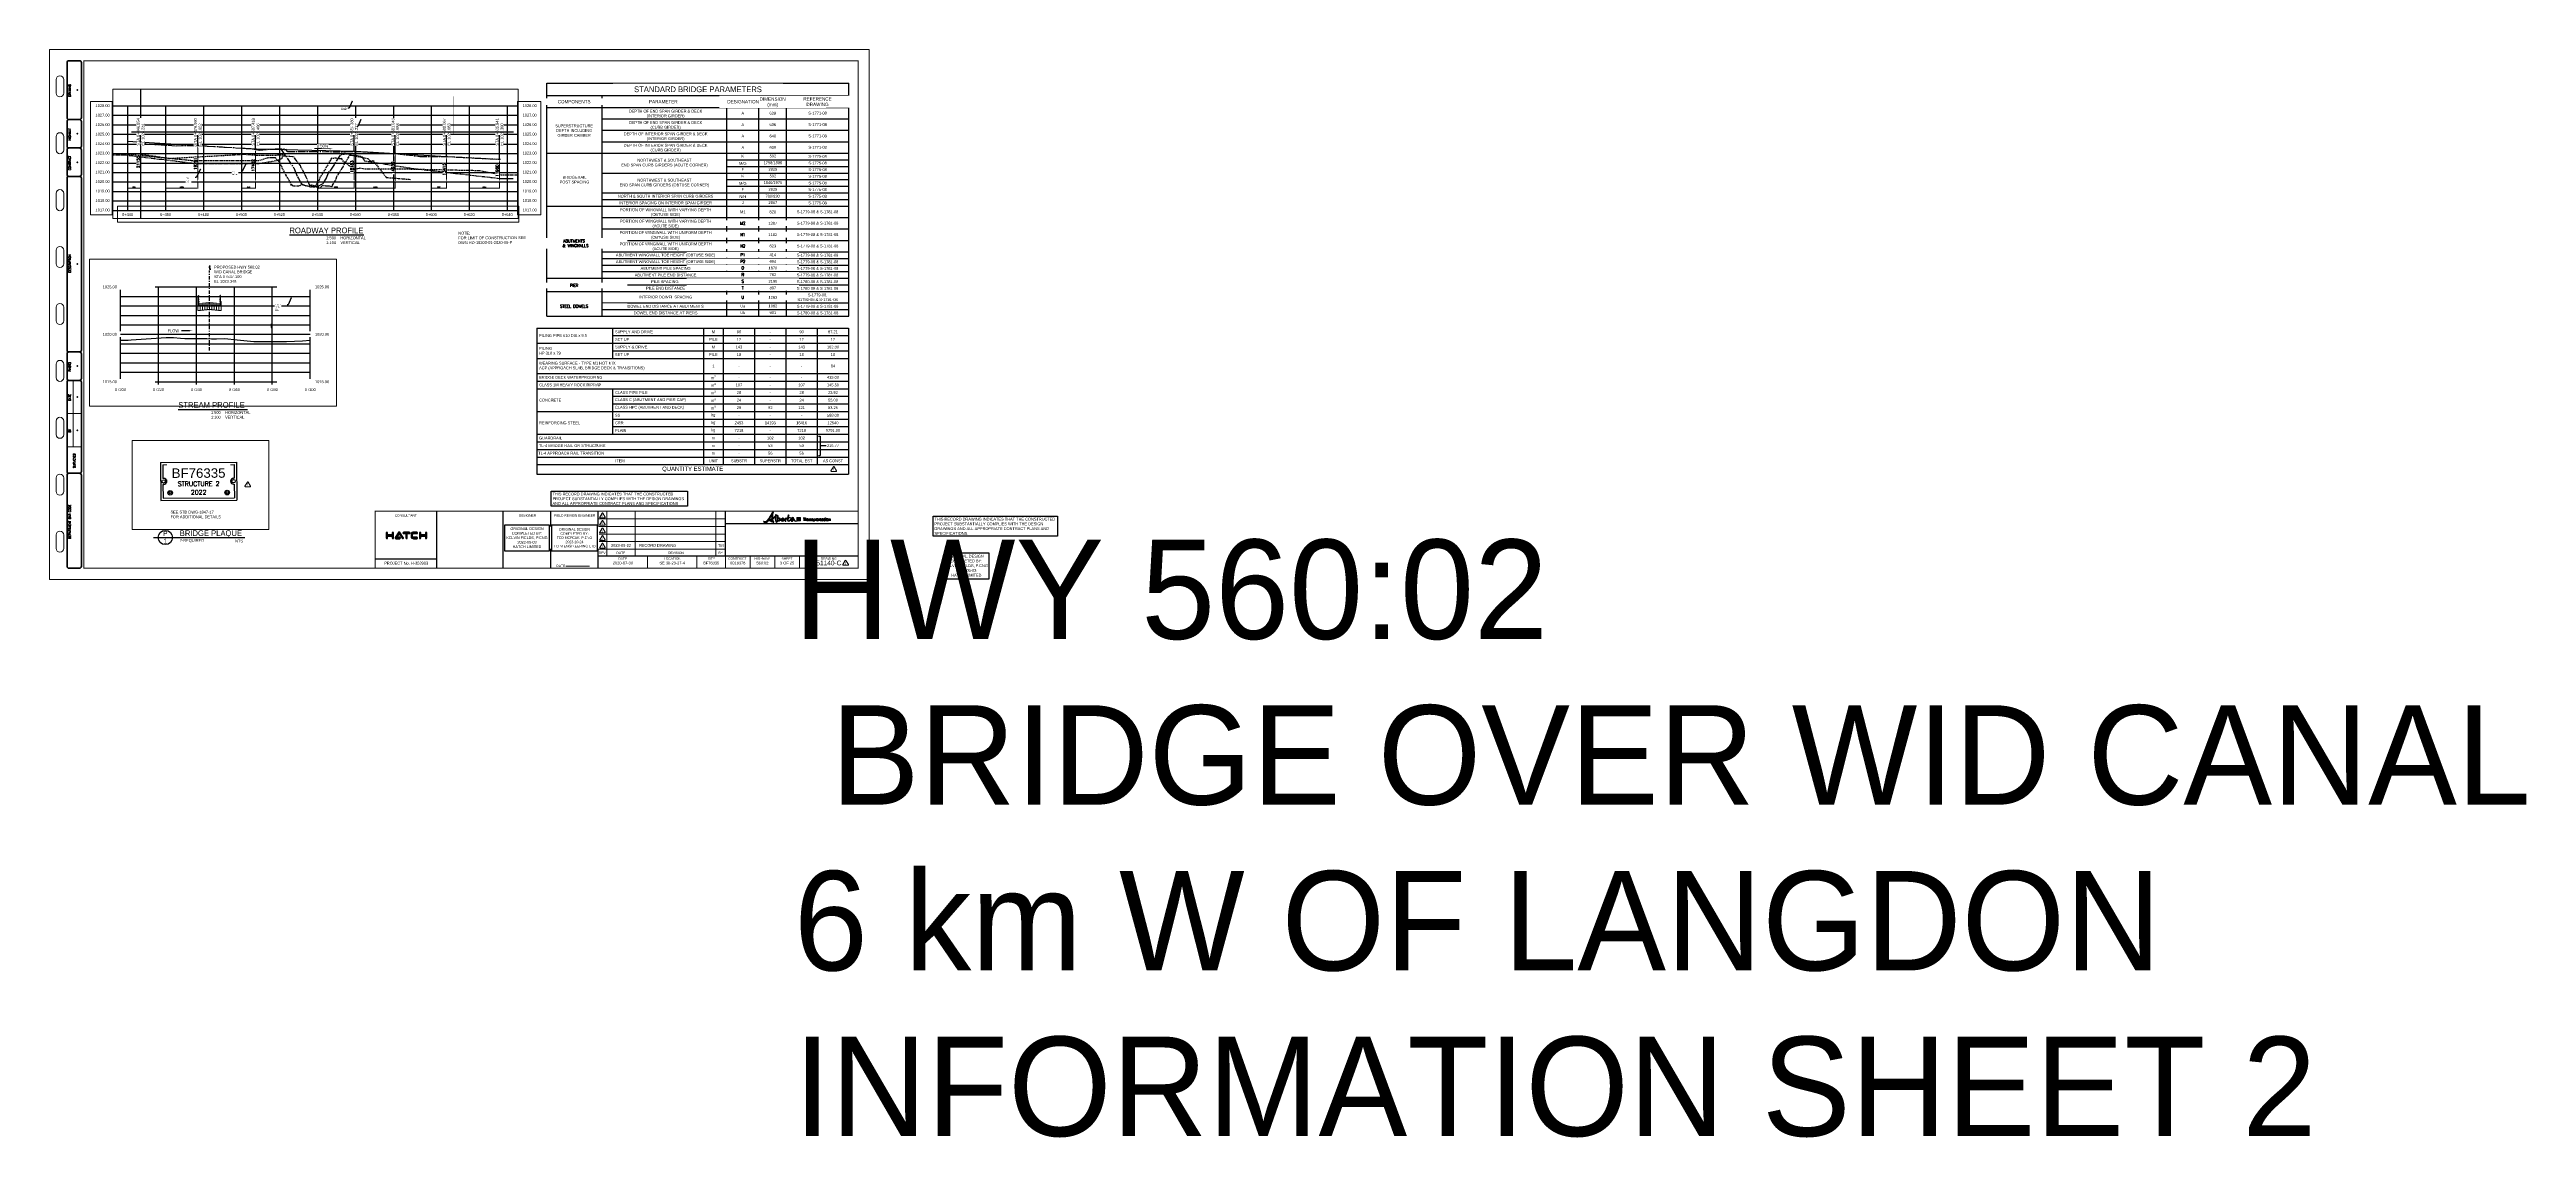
# Paper-space layout '51140-C' of a CAD drawing. Header units: metres. Extents: x 0 to 2609, y -588 to 559.
# The model-space entities are those that its viewports show. They can reach past a viewport. Long polylines and large blocks are cut down to what shows.
import ezdxf
from ezdxf import colors
from ezdxf.entities.mleader import LeaderData, LeaderLine
from ezdxf.enums import TextEntityAlignment as Align
from ezdxf.math import Vec2, Vec3

# ---------------------------------------------------------------- set-up
doc = ezdxf.new("R2018")
doc.units = ezdxf.units.M
for name, pattern in [('CENTER', [2, 1.25, -0.25, 0.25, -0.25]), ('CENTER2', [1.125, 0.75, -0.125, 0.125, -0.125]), ('DASHED', [0.75, 0.5, -0.25]), ('DASHED2', [0.375, 0.25, -0.125]), ('DGN Style 2', [8, 5, -3]), ('DGN Style 3', [12, 9, -3]), ('DGN Style 4', [15, 7, -3, 2, -3]), ('DGN Style 6', [16, 0, -2, 6, -2, 2, -2, 2]), ('HIDDEN2', [4.7625, 3.175, -1.5875]), ('PHANTOM2', [31.75, 15.875, -3.175, 3.175, -3.175, 3.175, -3.175])]:
    doc.linetypes.add(name, pattern=pattern)
for name, color, linetype in [('_G-TB-HATCH-LOGO', 1, 'Continuous'), ('C-RD-PRF-EXG', 90, 'HIDDEN2'), ('C-RD-PRF-SODL', 3, 'DGN Style 3'), ('C-RD-PRF-SODR', 40, 'DGN Style 6'), ('G-AN-DIM', 7, 'Continuous'), ('G-AN-LBL', 7, 'Continuous'), ('G-AN-LIN-WT4', 4, 'Continuous'), ('G-AN-TITL', 7, 'Continuous'), ('G-AN-TXT-WT3', 3, 'Continuous'), ('G-AN-TXT-WT4', 6, 'Continuous'), ('G-TB-LOGO', 7, 'Continuous'), ('G-TB-TXT-WT2', 2, 'Continuous'), ('G-TB-TXT-WT4', 4, 'Continuous'), ('RECORD DWG NOTE', 2, 'Continuous'), ('S-BR-ANNO', 2, 'Continuous'), ('S-BR-CLOUD', 2, 'Continuous'), ('S-BR-DIM', 1, 'Continuous'), ('S-BR-EX-GROUND', 8, 'Continuous'), ('S-BR-EXIST-PROFILE', 1, 'CENTER2'), ('S-BR-POST', 139, 'Continuous'), ('S-BR-PROPOSED-PROFILE', 1, 'Continuous'), ('S-BR-TABLE', 4, 'Continuous'), ('S-BR-TEXT', 2, 'Continuous'), ('S-GRID', 27, 'Continuous')]:
    doc.layers.add(name, color=color, linetype=linetype)
for name, color, linetype, lineweight, plot in [('G-TB-LIN', 2, 'Continuous', 25, False), ('G-TB-LIN-WT0', 2, 'Continuous', 9, False), ('G-TB-PLT', 254, 'Continuous', 0, False)]:
    doc.layers.add(name, color=color, linetype=linetype, lineweight=lineweight, plot=plot)
for name, color, linetype, lineweight in [('G-TB-LIN-WT1', 2, 'Continuous', 15), ('G-TB-LIN-WT2', 2, 'Continuous', 25), ('G-TB-LIN-WT3', 3, 'Continuous', 35), ('G-TB-LIN-WT6', 51, 'Continuous', 70), ('G-TB-TXT-WT1', 1, 'Continuous', 13), ('S-BR-CEN-DGN4', 1, 'CENTER2', 30)]:
    doc.layers.add(name, color=color, linetype=linetype, lineweight=lineweight)
doc.layers.add('G-TB-VPORTS', color=8, linetype='Continuous', plot=False)
doc.layers.add('S-BR-NPLOT', color=250, linetype='Continuous', plot=False)
doc.styles.add('AT Text Standard', font='simplex.shx', dxfattribs={"oblique": 1e-05, "height": 3})
doc.styles.add('AT_Font_Prop_3.0', font='font005.shx', dxfattribs={"height": 3})
doc.styles.add('AT_Font_Prop_3.5', font='font005.shx', dxfattribs={"height": 3.5})
doc.styles.add('AT_Font_Prop_4.5', font='font005.shx', dxfattribs={"height": 4.5})
doc.styles.add('AT_Font_Prop_5.0', font='font005.shx', dxfattribs={"height": 5})
doc.styles.add('AT_Font_Prop_6.0', font='font005.shx', dxfattribs={"height": 6})
doc.styles.add('G-AN-TXT', font='font005.shx', dxfattribs={"height": 0.003})
doc.styles.add('G-TB-SML', font='bridge font.shx', dxfattribs={"height": 2.5})
doc.styles.add('RECORD', font='font005.shx', dxfattribs={"height": 3})
doc.styles.get("Standard").update_dxf_attribs({"font": 'arial.ttf'})
doc.dimstyles.new('AT Dim Standard (Millimeters)', dxfattribs={"dimtxt": 3, "dimasz": 3, "dimexe": 1.5, "dimexo": 1.5, "dimgap": 1, "dimtad": 1, "dimdec": 0, "dimlfac": 1000, "dimzin": 0, "dimdsep": 46, "dimtxsty": 'AT Text Standard', "dimcen": -1.5, "dimclrd": 256, "dimclre": 256, "dimclrt": 7, "dimaunit": 1, "dimadec": 3, "dimazin": 0, "dimtfac": 1, "dimtdec": 0, "dimtmove": 0, "dimatfit": 3, "dimfxl": 1, "dimtfill": 1, "dimtolj": 1, "dimtzin": 0, "dimlwd": 15, "dimlwe": 15, "dimarcsym": 0})

# ---------------------------------------------------------------- blocks, each defined once
blk = doc.blocks.new('Hatch logo')
at = {"true_color": 0xe84b37}
h = blk.add_hatch(color=20, dxfattribs=at)
h.dxf.hatch_style = 1
edge = h.paths.add_edge_path()
edge.add_arc((0, 5.3), 0.75, 0, 180)
edge.add_line((-0.8, 5.3), (-0.8, 0))
edge.add_arc((0, 0), 0.75, 180, 360)
edge.add_line((0.7, 0), (0.7, 1.9))
edge.add_line((0.7, 1.9), (5.6, 1.9))
edge.add_line((5.6, 1.9), (5.6, 0))
edge.add_arc((6.4, 0), 0.75, 180, 360)
edge.add_line((7.1, 0), (7.1, 5.3))
edge.add_arc((6.4, 5.3), 0.75, 0, 180)
edge.add_line((5.6, 5.3), (5.6, 3.4))
edge.add_line((5.6, 3.4), (0.7, 3.4))
edge.add_line((0.7, 3.4), (0.7, 5.3))
h = blk.add_hatch(color=20, dxfattribs=at)
h.dxf.hatch_style = 1
edge = h.paths.add_edge_path()
edge.add_line((17.3, 0.4), (14, 5.5))
edge.add_arc((13, 4.8), 1.25, 33, 147)
edge.add_line((11.9, 5.5), (8.7, 0.4))
edge.add_arc((9.3, 0), 0.75, 147, 270)
edge.add_line((9.3, -0.8), (13.5, -0.8))
edge.add_arc((13.5, 0), 0.75, 270, 450)
edge.add_line((13.5, 0.7), (10.7, 0.7))
edge.add_line((10.7, 0.7), (13, 4.3))
edge.add_line((13, 4.3), (16.1, -0.4))
edge.add_arc((16.7, 0), 0.75, 213, 393)
h = blk.add_hatch(color=20, dxfattribs=at)
h.dxf.hatch_style = 1
edge = h.paths.add_edge_path()
edge.add_line((21.4, 0), (21.4, 4.5))
edge.add_line((21.4, 4.5), (23.6, 4.5))
edge.add_arc((23.6, 5.3), 0.75, 270, 450)
edge.add_line((23.6, 6), (17.7, 6))
edge.add_arc((17.7, 5.3), 0.75, 90, 270)
edge.add_line((17.7, 4.5), (19.9, 4.5))
edge.add_line((19.9, 4.5), (19.9, 0))
edge.add_arc((20.7, 0), 0.75, 180, 360)
h = blk.add_hatch(color=20, dxfattribs=at)
h.dxf.hatch_style = 1
edge = h.paths.add_edge_path()
edge.add_line((31.6, 0.7), (28, 0.7))
edge.add_arc((28, 2.7), 2, 243.3062, 270, ccw=False)
edge.add_arc((27.3, 1.2), 0.3, 180, 243.3062, ccw=False)
edge.add_line((27, 1.2), (27, 4.1))
edge.add_arc((27.3, 4.1), 0.3, 116.6938, 180, ccw=False)
edge.add_arc((28, 2.5), 2, 90, 116.6938, ccw=False)
edge.add_line((28, 4.5), (31.6, 4.5))
edge.add_arc((31.6, 5.3), 0.75, 270, 450)
edge.add_line((31.6, 6), (28, 6))
edge.add_arc((28, 1.7), 4.37, 90, 111.7154)
edge.add_arc((27, 4.3), 1.5, 111.7154, 180)
edge.add_line((25.5, 4.3), (25.5, 1))
edge.add_arc((27, 1), 1.5, 180, 248.2846)
edge.add_arc((28, 3.6), 4.37, 248.2846, 270)
edge.add_line((28, -0.8), (31.6, -0.8))
edge.add_arc((31.6, 0), 0.75, 270, 450)
h = blk.add_hatch(color=20, dxfattribs=at)
h.dxf.hatch_style = 1
edge = h.paths.add_edge_path()
edge.add_arc((35, 5.3), 0.75, 0, 180)
edge.add_line((34.2, 5.3), (34.2, 0))
edge.add_arc((35, 0), 0.75, 180, 360)
edge.add_line((35.7, 0), (35.7, 1.9))
edge.add_line((35.7, 1.9), (40.6, 1.9))
edge.add_line((40.6, 1.9), (40.6, 0))
edge.add_arc((41.3, 0), 0.75, 180, 360)
edge.add_line((42.1, 0), (42.1, 5.3))
edge.add_arc((41.3, 5.3), 0.75, 0, 180)
edge.add_line((40.6, 5.3), (40.6, 3.4))
edge.add_line((40.6, 3.4), (35.7, 3.4))
edge.add_line((35.7, 3.4), (35.7, 5.3))
at = {"color": 20, "true_color": 0xe84b37}
for points in [[(0.7, 5.3, 1), (-0.8, 5.3), (-0.8, 0, 1), (0.7, 0), (0.7, 1.9), (5.6, 1.9), (5.6, 0, 1), (7.1, 0), (7.1, 5.3, 1), (5.6, 5.3), (5.6, 3.4), (0.7, 3.4)], [(17.3, 0.4), (14, 5.5, 0.542956), (11.9, 5.5), (8.7, 0.4, 0.594937), (9.3, -0.8), (13.5, -0.8, 1), (13.5, 0.7), (10.7, 0.7), (13, 4.3), (16.1, -0.4, 1)], [(21.4, 0), (21.4, 4.5), (23.6, 4.5, 1), (23.6, 6), (17.7, 6, 1), (17.7, 4.5), (19.9, 4.5), (19.9, 0, 1)], [(31.6, 0.7), (28, 0.7, -0.117003), (27.1, 1, -0.283472), (27, 1.2), (27, 4.1, -0.283472), (27.1, 4.3, -0.117003), (28, 4.5), (31.6, 4.5, 1), (31.6, 6), (28, 6, 0.095036), (26.4, 5.7, 0.307089), (25.5, 4.3), (25.5, 1, 0.307089), (26.4, -0.4, 0.095036), (28, -0.8), (31.6, -0.8, 1)], [(35.7, 5.3, 1), (34.2, 5.3), (34.2, 0, 1), (35.7, 0), (35.7, 1.9), (40.6, 1.9), (40.6, 0, 1), (42.1, 0), (42.1, 5.3, 1), (40.6, 5.3), (40.6, 3.4), (35.7, 3.4)]]:
    blk.add_lwpolyline(points, format="xyb", close=True, dxfattribs=at)
blk = doc.blocks.new('*T766')
at = {"layer": 'S-BR-ANNO', "color": 0, "linetype": 'ByBlock', "lineweight": -2, "transparency": 16777216}
for p, q in [((0, 0), (328.6, 0)), ((0, 0), (0, -154)), ((80, 0), (80, -32)), ((175.6, 0), (175.6, -144)), ((196.6, 0), (196.6, -144)), ((229.6, 0), (229.6, -144)), ((262.6, 0), (262.6, -144)), ((295.6, 0), (295.6, -144)), ((328.6, 0), (328.6, -154)), ((0, -16), (328.6, -16)), ((80, -8), (328.6, -8)), ((80, -24), (328.6, -24)), ((0, -32), (328.6, -32)), ((0, -48), (328.6, -48)), ((0, -56), (328.6, -56)), ((0, -64), (328.6, -64)), ((80, -64), (80, -112)), ((80, -72), (328.6, -72)), ((0, -88), (328.6, -88)), ((80, -80), (328.6, -80)), ((80, -96), (328.6, -96)), ((80, -104), (328.6, -104)), ((0, -112), (328.6, -112)), ((0, -120), (328.6, -120)), ((0, -128), (328.6, -128)), ((0, -136), (328.6, -136)), ((0, -144), (328.6, -144)), ((0, -154), (328.6, -154))]:
    blk.add_line(p, q, dxfattribs=at)
at = {"layer": 'S-BR-ANNO', "transparency": 16777216, "char_height": 3, "style": 'AT_Font_Prop_3.0'}
for s, insert, width, attachment_point in [('PILING PIPE 610 DIA x 9.5 ', (2.5, -8), 75, 4), ('PILING\\PHP 310 x 79', (2.5, -24), 75, 4), ('SUPPLY AND DRIVE', (82.5, -4), 90.612, 4), ('SET UP', (82.5, -12), 90.612, 4), ('SUPPLY & DRIVE', (82.5, -20), 90.612, 4), ('PILE', (186.1, -12), 18, 5), ('M', (186.1, -4), 18, 5), ('M', (186.1, -20), 18, 5), ('143', (213.1, -20), 30, 5), ('90', (213.1, -4), 30, 5), ('12', (213.1, -12), 30, 5), ('-', (246.1, -4), 30, 5), ('-', (246.1, -12), 30, 5), ('-', (246.1, -20), 30, 5), ('143', (279.1, -20), 30, 5), ('90', (279.1, -4), 30, 5), ('12', (279.1, -12), 30, 5), ('162.30', (312.1, -20), 30, 5), ('87.21', (312.1, -4), 30, 5), ('12', (312.1, -12), 30, 5), ('BRIDGE DECK WATERPROOFING', (2.5, -52), 170.612, 4), ('SET UP', (82.5, -28), 90.612, 4), ('PILE', (186.1, -28), 18, 5), ('\\A1;m{\\H0.7x;\\S2^ ;}', (186.1, -52), 18, 5), ('1', (186.1, -40), 18, 5), ('18', (213.1, -28), 30, 5), ('-', (213.1, -40), 30, 5), ('-', (213.1, -52), 30, 5), ('-', (246.1, -28), 30, 5), ('-', (246.1, -40), 30, 5), ('-', (246.1, -52), 30, 5), ('18', (279.1, -28), 30, 5), ('-', (279.1, -40), 30, 5), ('-', (279.1, -52), 30, 5), ('18', (312.1, -28), 30, 5), ('CLASS 1M HEAVY ROCK RIPRAP', (2.5, -60), 170.612, 4), ('CONCRETE', (2.5, -76), 75, 4), ('CLASS PIPE PILE', (82.5, -68), 90.612, 4), ('CLASS C (ABUTMENT AND PIER CAP)', (82.5, -76), 90.612, 4), ('\\A1;m{\\H0.7x;\\S3^ ;}', (186.1, -68), 18, 5), ('\\A1;m{\\H0.7x;\\S3^ ;}', (186.1, -76), 18, 5), ('107', (213.1, -60), 30, 5), ('28', (213.1, -68), 30, 5), ('24', (213.1, -76), 30, 5), ('-', (246.1, -60), 30, 5), ('-', (246.1, -68), 30, 5), ('-', (246.1, -76), 30, 5), ('107', (279.1, -60), 30, 5), ('28', (279.1, -68), 30, 5), ('24', (279.1, -76), 30, 5), ('145.50', (312.1, -60), 30, 5), ('23.92', (312.1, -68), 30, 5), ('55.00', (312.1, -76), 30, 5), ('REINFORCING STEEL', (2.5, -100), 75, 4), ('CLASS HPC (ABUTMENT AND DECK)', (82.5, -84), 90.612, 4), ('SS', (82.5, -92), 90.612, 4), ('CRR', (82.5, -100), 90.612, 4), ('\\A1;m{\\H0.7x;\\S3^ ;}', (186.1, -84), 18, 5), ('kg', (186.1, -92), 18, 5), ('kg', (186.1, -100), 18, 5), ('2453', (213.1, -100), 30, 5), ('29', (213.1, -84), 30, 5), ('-', (213.1, -92), 30, 5), ('14193', (246.1, -100), 30, 5), ('92', (246.1, -84), 30, 5), ('-', (246.1, -92), 30, 5), ('16416', (279.1, -100), 30, 5), ('121', (279.1, -84), 30, 5), ('588.00', (312.1, -92), 30, 5), ('12540', (312.1, -100), 30, 5), ('83.26', (312.1, -84), 30, 5), ('TL-4 APPROACH RAIL TRANSITION', (1.5, -132), 172.612, 4), ('TL-4 BRIDGE RAIL ON STRUCTURE', (2.5, -124), 170.612, 4), ('GUARDRAIL', (2.5, -116), 170.612, 4), ('PLAIN', (82.5, -108), 90.612, 4), ('kg', (186.1, -108), 18, 5), ('m', (186.1, -116), 18, 5), ('m', (186.1, -124), 18, 5), ('7218', (213.1, -108), 30, 5), ('-', (213.1, -116), 30, 5), ('-', (213.1, -124), 30, 5), ('102', (246.1, -116), 30, 5), ('53', (246.1, -124), 30, 5), ('56', (246.1, -132), 30, 5), ('-', (246.1, -108), 30, 5), ('7218', (279.1, -108), 30, 5), ('102', (279.1, -116), 30, 5), ('53', (279.1, -124), 30, 5), ('56', (279.1, -132), 30, 5), ('9791.00', (312.1, -108), 30, 5), ('216.77', (312.1, -124), 30, 5), ('m', (186.1, -132), 18, 5), ('-', (213.1, -132), 30, 5)]:
    blk.add_mtext(s, dxfattribs=dict(at, insert=insert, width=width, attachment_point=attachment_point))
at = {"layer": 'S-BR-ANNO', "color": 0, "transparency": 16777216, "char_height": 3, "style": 'AT_Font_Prop_3.0'}
for s, insert, width, attachment_point in [('WEARING SURFACE - TYPE M1 HOT MIX\\PACP (APPROACH SLAB, BRIDGE DECK & TRANSITIONS)', (2.5, -40), 170.612, 4), ('435.00', (312.1, -52), 30, 5), ('84', (312.1, -40), 30, 5), ('\\A1;m{\\H0.7x;\\S3^ ;}', (186.1, -60), 18, 5)]:
    blk.add_mtext(s, dxfattribs=dict(at, insert=insert, width=width, attachment_point=attachment_point))
at = {"layer": 'S-BR-ANNO', "color": 0, "transparency": 16777216, "insert": (279.1, -92), "char_height": 4.5, "width": 30, "attachment_point": 5}
blk.add_mtext('-', dxfattribs=at)
at = {"layer": 'S-BR-ANNO', "color": 3, "transparency": 16777216, "char_height": 3, "attachment_point": 5, "style": 'AT_Font_Prop_3.0'}
for s, insert, width in [('ITEM', (87.8, -140), 172.612), ('UNIT', (186.1, -140), 18), ('SUBSTR', (213.1, -140), 30), ('SUPERSTR', (246.1, -140), 30), ('TOTAL EST', (279.1, -140), 30), ('AS CONST', (312.1, -140), 30)]:
    blk.add_mtext(s, dxfattribs=dict(at, insert=insert, width=width))
at = {"layer": 'S-BR-ANNO', "color": 5, "transparency": 16777216, "insert": (164.3, -149), "char_height": 4.5, "width": 325.612, "attachment_point": 5, "style": 'AT_Font_Prop_4.5'}
blk.add_mtext('{\\C4;QUANTITY ESTIMATE}', dxfattribs=at)
blk = doc.blocks.new('Rev#')
at = {"layer": 'G-TB-TXT-WT1', "linetype": 'Continuous', "lineweight": 13, "flags": 128}
blk.add_lwpolyline([(2.7, -1.8), (-2.4, -1.8), (-2.4, -1.8, -0.584032), (-2.8, -1.1), (-2.8, -1.1), (-0.2, 3.1), (-0.2, 3.1, -0.563049), (0.5, 3.1), (0.5, 3.1), (3.1, -1.1), (3.1, -1.1, -0.584032), (2.7, -1.8), (2.7, -1.8), (2.7, -1.8)], format="xyb", close=True, dxfattribs=at)
at = {"layer": 'S-BR-CLOUD', "lineweight": 30, "style": 'G-AN-TXT'}
blk.add_attdef('REV-1', text='', height=2.5, dxfattribs=at).set_placement((-0.1, 0.4), align=Align.MIDDLE_CENTER)
blk = doc.blocks.new('AT_STANDARDSHEETS_TBLK_ATT')
at = {"layer": 'G-TB-TXT-WT2', "style": 'G-AN-TXT', "flags": 4}
for tag, p in [('FDL_number', (820, 75.3)), ('PROJECT-NUMBER', (375.7, 17.3)), ('DATE', (604, 17.5)), ('LOCATION', (656, 17.5)), ('SITE', (697, 17.5)), ('CONTRACT', (725, 17.5)), ('HIGHWAY', (751, 17.5)), ('SHEET-NUMBER', (777, 17.5))]:
    blk.add_attdef(tag, text='', height=3, dxfattribs=at).set_placement(p, align=Align.MIDDLE_CENTER)
at = {"layer": 'G-TB-TXT-WT2', "lineweight": 30, "flags": 104}
blk.add_attdef('APEGA-PERMIT', text='', height=3, dxfattribs=at).set_placement((445.8, 44.5), align=Align.MIDDLE_CENTER)
at = {"layer": 'G-TB-TXT-WT2', "style": 'G-AN-TXT', "flags": 4}
for tag, p in [('DESIGNER-DATE', (494.8, 16.5)), ('CHECKER-DATE', (544, 16.2))]:
    blk.add_attdef(tag, text='', height=3, dxfattribs=at).set_placement(p, align=Align.MIDDLE_LEFT)
at = {"layer": 'G-TB-TXT-WT4', "lineweight": 30, "flags": 104}
blk.add_attdef('TITLE', text='', height=5, dxfattribs=at).set_placement((784.4, 41), align=Align.MIDDLE_CENTER)
at = {"layer": 'G-TB-TXT-WT4', "style": 'G-AN-TXT', "flags": 4}
blk.add_attdef('12345-P', text='', height=5, dxfattribs=at).set_placement((821, 17.5), align=Align.MIDDLE_CENTER)
blk = doc.blocks.new('*U775')
at = {"layer": 'G-TB-TXT-WT2', "style": 'G-AN-TXT', "flags": 12}
for tag, height, p in [('REV-5', 2.5, (582.1, 67.1)), ('REV-4', 2.5, (582.1, 59.1)), ('REV-3', 2.5, (582.1, 51.1)), ('REV-2', 2.5, (582.1, 43.1)), ('REV-1', 2.5, (582.1, 35.1)), ('REV-1_BY', 3, (707, 36))]:
    blk.add_attdef(tag, text='', height=height, dxfattribs=at).set_placement(p, align=Align.MIDDLE_CENTER)
at = {"layer": 'G-TB-TXT-WT2', "style": 'G-AN-TXT', "width": 0.9, "flags": 12}
blk.add_attdef('REV-1_DATE', text='', height=3, dxfattribs=at).set_placement((602, 36), align=Align.MIDDLE_CENTER)
at = {"layer": 'G-TB-TXT-WT2', "style": 'G-AN-TXT', "flags": 12}
blk.add_attdef('REV-1_ISSUED_FOR', text='', height=3, dxfattribs=at).set_placement((621, 36), align=Align.MIDDLE_LEFT)
blk = doc.blocks.new('AT_Logo')
at = {"lineweight": 0, "true_color": 0x05c4d3}
h = blk.add_hatch(color=132, dxfattribs=at)
h.dxf.hatch_style = 1
edge = h.paths.add_edge_path()
edge.add_spline(control_points=[(-0.7, -1), (-0.6, -0.7), (0.2, -0.9), (0.3, -1.7)], knot_values=[4, 4, 4, 4, 5, 5, 5, 5], degree=3, periodic=0)
edge.add_spline(control_points=[(0.3, -1.7), (0.3, -2.5), (-0.1, -3.2), (-0.8, -3.7)], knot_values=[5, 5, 5, 5, 6, 6, 6, 6], degree=3, periodic=0)
edge.add_spline(control_points=[(-0.8, -3.7), (-0.8, -3.7), (1.8, -3.7), (1.8, -3.7)], knot_values=[6, 6, 6, 6, 7, 7, 7, 7], degree=3, periodic=0)
edge.add_spline(control_points=[(1.8, -3.7), (1.8, -3.7), (1.8, -0.2), (1.8, -0.2)], knot_values=[7, 7, 7, 7, 8, 8, 8, 8], degree=3, periodic=0)
edge.add_spline(control_points=[(1.8, -0.2), (1.8, -0.2), (-1.8, -0.2), (-1.8, -0.2)], knot_values=[8, 8, 8, 8, 9, 9, 9, 9], degree=3, periodic=0)
edge.add_spline(control_points=[(-1.8, -0.2), (-1.8, -0.2), (-1.8, -3.7), (-1.8, -3.7)], knot_values=[0, 0, 0, 0, 1, 1, 1, 1], degree=3, periodic=0)
edge.add_spline(control_points=[(-1.8, -3.7), (-1.8, -3.7), (-1.7, -3.7), (-1.7, -3.7)], knot_values=[1, 1, 1, 1, 2, 2, 2, 2], degree=3, periodic=0)
edge.add_spline(control_points=[(-1.7, -3.7), (-0.9, -3.2), (-0.4, -2.4), (-0.4, -1.6)], knot_values=[2, 2, 2, 2, 3, 3, 3, 3], degree=3, periodic=0)
edge.add_spline(control_points=[(-0.4, -1.6), (-0.4, -1), (-0.7, -1), (-0.7, -1)], knot_values=[3, 3, 3, 3, 4, 4, 4, 4], degree=3, periodic=0)
at = {"layer": 'G-TB-LOGO'}
h = blk.add_hatch(color=256, dxfattribs=at)
edge = h.paths.add_edge_path()
edge.add_spline(control_points=[(-22.8, -5), (-23.2, -4.9), (-23.7, -4.4), (-23.8, -3.5), (-24.1, -2), (-23.9, -0.5), (-23.5, 1.7), (-23.4, 2.1), (-23.1, 2.9), (-24, 3), (-24.3, 3.1), (-24.2, 2.9), (-24.3, 2.5), (-24.6, 0.9), (-26, -0.3), (-27.3, -1.1)], knot_values=[0, 0, 0, 0, 0.2, 0.2, 0.2, 0.4, 0.4, 0.4, 0.6, 0.6, 0.6, 0.8, 0.8, 0.8, 1, 1, 1, 1], degree=3, periodic=0)
edge.add_spline(control_points=[(-27.3, -1.1), (-27.5, 0.8), (-27.4, 2.9), (-27.1, 4.2), (-26.8, 5.3), (-26.4, 5.1), (-26.8, 5.3), (-27.3, 5.6), (-27.8, 5.2), (-28.2, 4.4), (-28.6, 3.6), (-30.5, -0.8), (-33.5, -3.8), (-35.1, -5.4), (-36.5, -4.6), (-36.7, -4.3), (-37, -4.1), (-37.1, -4.4), (-36.8, -4.7), (-35.5, -6.1), (-33.7, -5.3), (-33, -4.6), (-31.2, -2.8), (-29.1, 1.1), (-28.2, 2.8)], knot_values=[0, 0, 0, 0, 0.125, 0.125, 0.125, 0.25, 0.25, 0.25, 0.375, 0.375, 0.375, 0.5, 0.5, 0.5, 0.625, 0.625, 0.625, 0.75, 0.75, 0.75, 0.875, 0.875, 0.875, 1, 1, 1, 1], degree=3, periodic=0)
edge.add_spline(control_points=[(-28.2, 2.8), (-28.3, 1.9), (-28.3, 0.3), (-28.2, -1.6)], knot_values=[0, 0, 0, 0, 1, 1, 1, 1], degree=3, periodic=0)
edge.add_spline(control_points=[(-28.2, -1.6), (-29.1, -2), (-29.9, -2.3), (-30.3, -2.4), (-30.7, -2.5), (-31, -2.7), (-31, -2.9), (-31, -3.1), (-30.7, -3.3), (-30.3, -3.5), (-29.6, -3.8), (-27.4, -4.9), (-26.9, -5.2), (-26.4, -5.4), (-26.2, -5.2), (-26.1, -4.9), (-25.9, -4.6), (-26.4, -4.3), (-26.9, -4.2)], knot_values=[0, 0, 0, 0, 0.166667, 0.166667, 0.166667, 0.333333, 0.333333, 0.333333, 0.5, 0.5, 0.5, 0.666667, 0.666667, 0.666667, 0.833333, 0.833333, 0.833333, 1, 1, 1, 1], degree=3, periodic=0)
edge.add_spline(control_points=[(-26.9, -4.2), (-27, -3.6), (-27.2, -2.7), (-27.3, -1.8)], knot_values=[0, 0, 0, 0, 1, 1, 1, 1], degree=3, periodic=0)
edge.add_spline(control_points=[(-27.3, -1.8), (-26.2, -1.1), (-25.1, -0.2), (-24.5, 0.9)], knot_values=[0, 0, 0, 0, 1, 1, 1, 1], degree=3, periodic=0)
edge.add_spline(control_points=[(-24.5, 0.9), (-24.6, 0), (-25, -3.2), (-24, -4.6), (-23.8, -4.9), (-23.3, -5.2), (-22.8, -5.2), (-22.6, -5.1), (-22.5, -5), (-22.5, -5), (-22.5, -4.9), (-22.7, -5), (-22.8, -5)], knot_values=[0, 0, 0, 0, 0.25, 0.25, 0.25, 0.5, 0.5, 0.5, 0.75, 0.75, 0.75, 1, 1, 1, 1], degree=3, periodic=0)
edge = h.paths.add_edge_path(flags=16)
edge.add_spline(control_points=[(-29.8, -3), (-29.4, -2.9), (-28.7, -2.6), (-28.1, -2.3)], knot_values=[0, 0, 0, 0, 1, 1, 1, 1], degree=3, periodic=0)
edge.add_spline(control_points=[(-28.1, -2.3), (-28, -3), (-27.9, -3.6), (-27.8, -3.9)], knot_values=[0, 0, 0, 0, 1, 1, 1, 1], degree=3, periodic=0)
edge.add_spline(control_points=[(-27.8, -3.9), (-28.3, -3.8), (-29, -3.5), (-29.8, -3)], knot_values=[0, 0, 0, 0, 1, 1, 1, 1], degree=3, periodic=0)
h = blk.add_hatch(color=256, dxfattribs=at)
edge = h.paths.add_edge_path()
edge.add_spline(control_points=[(-13.7, -3.9), (-13.6, -2.8), (-12.7, -1.8), (-11.7, -1.3)], knot_values=[43, 43, 43, 43, 44, 44, 44, 44], degree=3, periodic=0)
edge.add_spline(control_points=[(-11.7, -1.3), (-11.9, -2.6), (-11.8, -3.8), (-11.2, -4.2)], knot_values=[44, 44, 44, 44, 45, 45, 45, 45], degree=3, periodic=0)
edge.add_spline(control_points=[(-11.2, -4.2), (-10.1, -4.9), (-8.5, -3.1), (-7.6, -1.9)], knot_values=[45, 45, 45, 45, 46, 46, 46, 46], degree=3, periodic=0)
edge.add_spline(control_points=[(-7.6, -1.9), (-8, -2.9), (-8.3, -4.2), (-7.6, -4.4)], knot_values=[46, 46, 46, 46, 47, 47, 47, 47], degree=3, periodic=0)
edge.add_spline(control_points=[(-7.6, -4.4), (-6.8, -4.7), (-6.2, -3.4), (-5.5, -2.3)], knot_values=[47, 47, 47, 47, 48, 48, 48, 48], degree=3, periodic=0)
edge.add_spline(control_points=[(-5.5, -2.3), (-5.4, -3.1), (-4.9, -4.3), (-3, -4.3)], knot_values=[48, 48, 48, 48, 49, 49, 49, 49], degree=3, periodic=0)
edge.add_spline(control_points=[(-3, -4.3), (-2.1, -4.3), (-1.3, -4.1), (-0.8, -3.7)], knot_values=[49, 49, 49, 49, 50, 50, 50, 50], degree=3, periodic=0)
edge.add_spline(control_points=[(-0.8, -3.7), (-0.8, -3.7), (-1.7, -3.7), (-1.7, -3.7)], knot_values=[50, 50, 50, 50, 51, 51, 51, 51], degree=3, periodic=0)
edge.add_spline(control_points=[(-1.7, -3.7), (-2, -3.9), (-2.3, -4), (-2.7, -4)], knot_values=[51, 51, 51, 51, 52, 52, 52, 52], degree=3, periodic=0)
edge.add_spline(control_points=[(-2.7, -4), (-4.2, -4), (-4.6, -2.9), (-4.6, -2.3)], knot_values=[0, 0, 0, 0, 1, 1, 1, 1], degree=3, periodic=0)
edge.add_spline(control_points=[(-4.6, -2.3), (-4.7, -1.9), (-4.6, -1.4), (-5.2, -1.5)], knot_values=[1, 1, 1, 1, 2, 2, 2, 2], degree=3, periodic=0)
edge.add_spline(control_points=[(-5.2, -1.5), (-5.7, -1.5), (-6.1, -2.4), (-6.6, -3.1)], knot_values=[2, 2, 2, 2, 3, 3, 3, 3], degree=3, periodic=0)
edge.add_spline(control_points=[(-6.6, -3.1), (-7.1, -3.8), (-7.3, -3.7), (-7.2, -3.2)], knot_values=[3, 3, 3, 3, 4, 4, 4, 4], degree=3, periodic=0)
edge.add_spline(control_points=[(-7.2, -3.2), (-7.1, -2.5), (-6.5, -0.9), (-5.9, -0.8)], knot_values=[4, 4, 4, 4, 5, 5, 5, 5], degree=3, periodic=0)
edge.add_spline(control_points=[(-5.9, -0.8), (-5.6, -0.7), (-5.5, -1.3), (-5.3, -0.9), (-5.2, -0.6), (-5.3, 0.1), (-6, 0.1)], knot_values=[5, 5, 5, 5, 6, 6, 6, 7, 7, 7, 7], degree=3, periodic=0)
edge.add_spline(control_points=[(-6, 0.1), (-6.5, 0.1), (-7, -0.4), (-7.5, -1)], knot_values=[7, 7, 7, 7, 8, 8, 8, 8], degree=3, periodic=0)
edge.add_spline(control_points=[(-7.5, -1), (-7.9, -1.4), (-9.9, -4.4), (-10.8, -3.8)], knot_values=[8, 8, 8, 8, 9, 9, 9, 9], degree=3, periodic=0)
edge.add_spline(control_points=[(-10.8, -3.8), (-11.1, -3.5), (-11.1, -2.3), (-10.9, -0.8)], knot_values=[9, 9, 9, 9, 10, 10, 10, 10], degree=3, periodic=0)
edge.add_spline(control_points=[(-10.9, -0.8), (-9.9, -0.4), (-9, -0.6), (-8.5, -0.8)], knot_values=[10, 10, 10, 10, 11, 11, 11, 11], degree=3, periodic=0)
edge.add_spline(control_points=[(-8.5, -0.8), (-8.3, -0.9), (-8.3, -0.9), (-8.4, -0.6)], knot_values=[11, 11, 11, 11, 12, 12, 12, 12], degree=3, periodic=0)
edge.add_spline(control_points=[(-8.4, -0.6), (-8.5, -0.2), (-9.3, 0.3), (-10.6, 0.1)], knot_values=[12, 12, 12, 12, 13, 13, 13, 13], degree=3, periodic=0)
edge.add_spline(control_points=[(-10.6, 0.1), (-10.6, 0.1), (-10.7, 0.1), (-10.7, 0.1)], knot_values=[13, 13, 13, 13, 14, 14, 14, 14], degree=3, periodic=0)
edge.add_spline(control_points=[(-10.7, 0.1), (-10.6, 0.5), (-10.5, 1), (-10.3, 1.5)], knot_values=[14, 14, 14, 14, 15, 15, 15, 15], degree=3, periodic=0)
edge.add_spline(control_points=[(-10.3, 1.5), (-10.2, 1.9), (-9.9, 2.6), (-10.8, 2.8)], knot_values=[15, 15, 15, 15, 16, 16, 16, 16], degree=3, periodic=0)
edge.add_spline(control_points=[(-10.8, 2.8), (-11.1, 2.8), (-11, 2.7), (-11, 2.3)], knot_values=[16, 16, 16, 16, 17, 17, 17, 17], degree=3, periodic=0)
edge.add_spline(control_points=[(-11, 2.3), (-11.2, 1.6), (-11.4, 0.6), (-11.6, -0.3)], knot_values=[17, 17, 17, 17, 18, 18, 18, 18], degree=3, periodic=0)
edge.add_spline(control_points=[(-11.6, -0.3), (-12.4, -0.7), (-13, -1.5), (-13.6, -2.4)], knot_values=[18, 18, 18, 18, 19, 19, 19, 19], degree=3, periodic=0)
edge.add_spline(control_points=[(-13.6, -2.4), (-13.5, -2), (-13.3, -1.5), (-13.3, -1.2)], knot_values=[19, 19, 19, 19, 20, 20, 20, 20], degree=3, periodic=0)
edge.add_spline(control_points=[(-13.3, -1.2), (-13.3, -0.8), (-13.5, -0.7), (-13.6, -0.7)], knot_values=[20, 20, 20, 20, 21, 21, 21, 21], degree=3, periodic=0)
edge.add_spline(control_points=[(-13.6, -0.7), (-13.8, -0.7), (-14.1, -0.8), (-14.3, -1.1)], knot_values=[21, 21, 21, 21, 22, 22, 22, 22], degree=3, periodic=0)
edge.add_spline(control_points=[(-14.3, -1.1), (-14.9, -1.9), (-15.6, -3.1), (-16.6, -3.6)], knot_values=[22, 22, 22, 22, 23, 23, 23, 23], degree=3, periodic=0)
edge.add_spline(control_points=[(-16.6, -3.6), (-17.4, -4), (-17.7, -3.6), (-17.8, -3.1)], knot_values=[23, 23, 23, 23, 24, 24, 24, 24], degree=3, periodic=0)
edge.add_spline(control_points=[(-17.8, -3.1), (-17.6, -3), (-17.5, -3), (-17.4, -2.9)], knot_values=[24, 24, 24, 24, 25, 25, 25, 25], degree=3, periodic=0)
edge.add_spline(control_points=[(-17.4, -2.9), (-16, -2.3), (-15.5, -1.4), (-15.8, -0.8)], knot_values=[25, 25, 25, 25, 26, 26, 26, 26], degree=3, periodic=0)
edge.add_spline(control_points=[(-15.8, -0.8), (-16.2, -0.3), (-17.1, -0.4), (-17.9, -1.2)], knot_values=[26, 26, 26, 26, 27, 27, 27, 27], degree=3, periodic=0)
edge.add_spline(control_points=[(-17.9, -1.2), (-18.3, -1.6), (-18.6, -2.3), (-18.6, -2.9)], knot_values=[27, 27, 27, 27, 28, 28, 28, 28], degree=3, periodic=0)
edge.add_spline(control_points=[(-18.6, -2.9), (-18.9, -3), (-19.3, -3), (-19.7, -3.1)], knot_values=[28, 28, 28, 28, 29, 29, 29, 29], degree=3, periodic=0)
edge.add_spline(control_points=[(-19.7, -3.1), (-19, -2), (-19.1, -0.6), (-20.1, -0.4)], knot_values=[29, 29, 29, 29, 30, 30, 30, 30], degree=3, periodic=0)
edge.add_spline(control_points=[(-20.1, -0.4), (-21.2, -0.1), (-21.7, -1.2), (-22, -2.1)], knot_values=[30, 30, 30, 30, 31, 31, 31, 31], degree=3, periodic=0)
edge.add_spline(control_points=[(-22, -2.1), (-21.9, -1.2), (-21.7, -0.1), (-21.5, 0.9)], knot_values=[31, 31, 31, 31, 32, 32, 32, 32], degree=3, periodic=0)
edge.add_spline(control_points=[(-21.5, 0.9), (-21.5, 1.4), (-21.2, 2.1), (-22.1, 2.2)], knot_values=[32, 32, 32, 32, 33, 33, 33, 33], degree=3, periodic=0)
edge.add_spline(control_points=[(-22.1, 2.2), (-22.4, 2.3), (-22.3, 2.1), (-22.3, 1.8)], knot_values=[33, 33, 33, 33, 34, 34, 34, 34], degree=3, periodic=0)
edge.add_spline(control_points=[(-22.3, 1.8), (-22.3, 1.2), (-22.9, -2), (-22.6, -3.4)], knot_values=[34, 34, 34, 34, 35, 35, 35, 35], degree=3, periodic=0)
edge.add_spline(control_points=[(-22.6, -3.4), (-23, -3.5), (-23.1, -3.8), (-22.6, -4.1)], knot_values=[35, 35, 35, 35, 36, 36, 36, 36], degree=3, periodic=0)
edge.add_spline(control_points=[(-22.6, -4.1), (-22.3, -4.4), (-21.5, -4.4), (-20.7, -4)], knot_values=[36, 36, 36, 36, 37, 37, 37, 37], degree=3, periodic=0)
edge.add_spline(control_points=[(-20.7, -4), (-20.4, -3.9), (-20.2, -3.7), (-20, -3.5)], knot_values=[37, 37, 37, 37, 38, 38, 38, 38], degree=3, periodic=0)
edge.add_spline(control_points=[(-20, -3.5), (-19.5, -3.4), (-19, -3.3), (-18.6, -3.3)], knot_values=[38, 38, 38, 38, 39, 39, 39, 39], degree=3, periodic=0)
edge.add_spline(control_points=[(-18.6, -3.3), (-18.5, -3.9), (-18.1, -4.3), (-17.2, -4.3)], knot_values=[39, 39, 39, 39, 40, 40, 40, 40], degree=3, periodic=0)
edge.add_spline(control_points=[(-17.2, -4.3), (-15.8, -4.1), (-14.7, -2.5), (-14.2, -1.7)], knot_values=[40, 40, 40, 40, 41, 41, 41, 41], degree=3, periodic=0)
edge.add_spline(control_points=[(-14.2, -1.7), (-14.3, -2.6), (-14.8, -4.4), (-13.9, -4.3)], knot_values=[41, 41, 41, 41, 42, 42, 42, 42], degree=3, periodic=0)
edge.add_spline(control_points=[(-13.9, -4.3), (-13.5, -4.3), (-13.7, -4.2), (-13.7, -3.9)], knot_values=[42, 42, 42, 42, 43, 43, 43, 43], degree=3, periodic=0)
edge = h.paths.add_edge_path(flags=16)
edge.add_spline(control_points=[(-16.3, -1), (-16.1, -1.3), (-16.7, -2.1), (-17.7, -2.6)], knot_values=[1, 1, 1, 1, 2, 2, 2, 2], degree=3, periodic=0)
edge.add_spline(control_points=[(-17.7, -2.6), (-17.6, -2.2), (-17.4, -1.6), (-17, -1.3)], knot_values=[2, 2, 2, 2, 3, 3, 3, 3], degree=3, periodic=0)
edge.add_spline(control_points=[(-17, -1.3), (-16.6, -0.9), (-16.3, -0.9), (-16.3, -1)], knot_values=[0, 0, 0, 0, 1, 1, 1, 1], degree=3, periodic=0)
edge = h.paths.add_edge_path(flags=16)
edge.add_spline(control_points=[(-20.3, -0.9), (-19.8, -1), (-20.1, -2.3), (-20.6, -3.2)], knot_values=[2, 2, 2, 2, 3, 3, 3, 3], degree=3, periodic=0)
edge.add_spline(control_points=[(-20.6, -3.2), (-21, -3.2), (-21.3, -3.3), (-21.7, -3.3)], knot_values=[0, 0, 0, 0, 1, 1, 1, 1], degree=3, periodic=0)
edge.add_spline(control_points=[(-21.7, -3.3), (-21.6, -2.2), (-21, -0.6), (-20.3, -0.9)], knot_values=[1, 1, 1, 1, 2, 2, 2, 2], degree=3, periodic=0)
edge = h.paths.add_edge_path(flags=16)
edge.add_spline(control_points=[(-20.9, -3.6), (-21.1, -3.8), (-21.3, -3.9), (-21.5, -4)], knot_values=[4, 4, 4, 4, 5, 5, 5, 5], degree=3, periodic=0)
edge.add_spline(control_points=[(-21.5, -4), (-21.7, -4), (-21.8, -4), (-21.8, -4)], knot_values=[0, 0, 0, 0, 1, 1, 1, 1], degree=3, periodic=0)
edge.add_spline(control_points=[(-21.8, -4), (-21.8, -3.9), (-21.8, -3.9), (-21.8, -3.8)], knot_values=[1, 1, 1, 1, 2, 2, 2, 2], degree=3, periodic=0)
edge.add_spline(control_points=[(-21.8, -3.8), (-21.8, -3.7), (-21.8, -3.7), (-21.8, -3.6)], knot_values=[2, 2, 2, 2, 3, 3, 3, 3], degree=3, periodic=0)
edge.add_spline(control_points=[(-21.8, -3.6), (-21.6, -3.6), (-21.2, -3.6), (-20.9, -3.6)], knot_values=[3, 3, 3, 3, 4, 4, 4, 4], degree=3, periodic=0)
at = {"layer": 'G-TB-LOGO', "lineweight": 0}
h = blk.add_hatch(color=256, dxfattribs=at)
edge = h.paths.add_edge_path()
edge.add_spline(control_points=[(-0.4, -1.6), (-0.4, -2.4), (-0.9, -3.2), (-1.7, -3.7)], knot_values=[2, 2, 2, 2, 3, 3, 3, 3], degree=3, periodic=0)
edge.add_spline(control_points=[(-1.7, -3.7), (-1.7, -3.7), (-0.8, -3.7), (-0.8, -3.7)], knot_values=[50, 50, 50, 50, 51, 51, 51, 51], degree=3, periodic=0)
edge.add_spline(control_points=[(-0.8, -3.7), (-0.1, -3.2), (0.3, -2.5), (0.3, -1.7)], knot_values=[5, 5, 5, 5, 6, 6, 6, 6], degree=3, periodic=0)
edge.add_spline(control_points=[(0.3, -1.7), (0.2, -0.9), (-0.6, -0.7), (-0.7, -1)], knot_values=[4, 4, 4, 4, 5, 5, 5, 5], degree=3, periodic=0)
edge.add_spline(control_points=[(-0.7, -1), (-0.7, -1), (-0.4, -1), (-0.4, -1.6)], knot_values=[3, 3, 3, 3, 4, 4, 4, 4], degree=3, periodic=0)
at = {"layer": 'G-TB-LOGO', "extrusion": (0, 0, -1)}
blk.add_hatch(color=256, dxfattribs=at).paths.add_polyline_path([(-5.9, -3.7), (-5.9, -0.9), (-7, -0.9), (-7, -0.6), (-4.6, -0.6), (-4.6, -0.9), (-5.6, -0.9), (-5.6, -3.7)])
h = blk.add_hatch(color=256, dxfattribs=at)
edge = h.paths.add_edge_path()
edge.add_line((-7, -1.5), (-7.3, -1.5))
edge.add_line((-7.3, -1.5), (-7.3, -2))
edge.add_line((-7.3, -2), (-7.3, -2))
edge.add_spline(control_points=[(-7.3, -2), (-7.4, -1.6), (-7.7, -1.4), (-8.1, -1.4)], knot_values=[0, 0, 0, 0, 1, 1, 1, 1], degree=3, periodic=0)
edge.add_line((-8.1, -1.4), (-8.1, -1.7))
edge.add_spline(control_points=[(-8.1, -1.7), (-7.6, -1.7), (-7.3, -2), (-7.3, -2.5)], knot_values=[0, 0, 0, 0, 1, 1, 1, 1], degree=3, periodic=0)
edge.add_line((-7.3, -2.5), (-7.3, -3.7))
edge.add_line((-7.3, -3.7), (-7, -3.7))
edge.add_line((-7, -3.7), (-7, -1.5))
h = blk.add_hatch(color=256, dxfattribs=at)
edge = h.paths.add_edge_path()
edge.add_spline(control_points=[(-8.5, -2.1), (-8.6, -1.6), (-8.9, -1.4), (-9.4, -1.4), (-9.8, -1.4), (-10.3, -1.5), (-10.3, -2.1)], knot_values=[0, 0, 0, 0, 0.5, 0.5, 0.5, 1, 1, 1, 1], degree=3, periodic=0)
edge.add_line((-10.3, -2.1), (-10.3, -3.3))
edge.add_spline(control_points=[(-10.3, -3.3), (-10.3, -3.4), (-10.3, -3.5), (-10.4, -3.5), (-10.4, -3.5), (-10.5, -3.4), (-10.5, -3.4)], knot_values=[0, 0, 0, 0, 0.5, 0.5, 0.5, 1, 1, 1, 1], degree=3, periodic=0)
edge.add_line((-10.5, -3.4), (-10.5, -3.7))
edge.add_spline(control_points=[(-10.5, -3.7), (-10.4, -3.7), (-10.4, -3.7), (-10.3, -3.7), (-10.1, -3.7), (-10, -3.5), (-10, -3.3)], knot_values=[0, 0, 0, 0, 0.5, 0.5, 0.5, 1, 1, 1, 1], degree=3, periodic=0)
edge.add_line((-10, -3.3), (-10, -3.3))
edge.add_spline(control_points=[(-10, -3.3), (-9.8, -3.6), (-9.6, -3.7), (-9.2, -3.7), (-8.8, -3.7), (-8.4, -3.5), (-8.4, -3.1), (-8.4, -2.5), (-9.1, -2.5), (-9.6, -2.4), (-9.9, -2.4), (-10, -2.3), (-10, -2.1), (-10, -1.7), (-9.7, -1.6), (-9.4, -1.6), (-9.1, -1.6), (-8.8, -1.8), (-8.8, -2.1)], knot_values=[0, 0, 0, 0, 0.166667, 0.166667, 0.166667, 0.333333, 0.333333, 0.333333, 0.5, 0.5, 0.5, 0.666667, 0.666667, 0.666667, 0.833333, 0.833333, 0.833333, 1, 1, 1, 1], degree=3, periodic=0)
edge.add_line((-8.8, -2.1), (-8.5, -2.1))
edge = h.paths.add_edge_path(flags=16)
edge.add_spline(control_points=[(-10, -2.5), (-9.9, -2.5), (-9.8, -2.6), (-9.8, -2.6), (-9.3, -2.7), (-8.7, -2.6), (-8.7, -3.1), (-8.7, -3.4), (-9, -3.5), (-9.2, -3.5), (-9.6, -3.5), (-10, -3.3), (-10, -2.8)], knot_values=[0, 0, 0, 0, 0.25, 0.25, 0.25, 0.5, 0.5, 0.5, 0.75, 0.75, 0.75, 1, 1, 1, 1], degree=3, periodic=0)
edge.add_line((-10, -2.8), (-10, -2.5))
edge.add_line((-10, -2.5), (-10, -2.5))
h = blk.add_hatch(color=256, dxfattribs=at)
edge = h.paths.add_edge_path()
edge.add_line((-11, -1.5), (-11.3, -1.5))
edge.add_line((-11.3, -1.5), (-11.3, -1.8))
edge.add_line((-11.3, -1.8), (-11.3, -1.8))
edge.add_spline(control_points=[(-11.3, -1.8), (-11.4, -1.6), (-11.7, -1.4), (-12, -1.4), (-12.6, -1.4), (-12.8, -1.7), (-12.8, -2.3)], knot_values=[0, 0, 0, 0, 0.5, 0.5, 0.5, 1, 1, 1, 1], degree=3, periodic=0)
edge.add_line((-12.8, -2.3), (-12.8, -3.7))
edge.add_line((-12.8, -3.7), (-12.5, -3.7))
edge.add_line((-12.5, -3.7), (-12.5, -2.3))
edge.add_spline(control_points=[(-12.5, -2.3), (-12.5, -1.9), (-12.4, -1.6), (-12, -1.6), (-11.5, -1.6), (-11.3, -2), (-11.3, -2.4)], knot_values=[0, 0, 0, 0, 0.5, 0.5, 0.5, 1, 1, 1, 1], degree=3, periodic=0)
edge.add_line((-11.3, -2.4), (-11.3, -3.7))
edge.add_line((-11.3, -3.7), (-11, -3.7))
edge.add_line((-11, -3.7), (-11, -1.5))
h = blk.add_hatch(color=256, dxfattribs=at)
edge = h.paths.add_edge_path()
edge.add_spline(control_points=[(-14.8, -2.1), (-14.8, -1.8), (-14.6, -1.6), (-14.2, -1.6), (-14, -1.6), (-13.7, -1.7), (-13.7, -2), (-13.7, -2.3), (-14, -2.3), (-14.2, -2.4)], knot_values=[0, 0, 0, 0, 0.333333, 0.333333, 0.333333, 0.666667, 0.666667, 0.666667, 1, 1, 1, 1], degree=3, periodic=0)
edge.add_line((-14.2, -2.4), (-14.5, -2.5))
edge.add_spline(control_points=[(-14.5, -2.5), (-14.9, -2.5), (-15.2, -2.7), (-15.2, -3.1), (-15.2, -3.6), (-14.7, -3.7), (-14.3, -3.7), (-13.8, -3.7), (-13.4, -3.5), (-13.4, -3)], knot_values=[0, 0, 0, 0, 0.333333, 0.333333, 0.333333, 0.666667, 0.666667, 0.666667, 1, 1, 1, 1], degree=3, periodic=0)
edge.add_line((-13.4, -3), (-13.6, -3))
edge.add_spline(control_points=[(-13.6, -3), (-13.7, -3.3), (-13.9, -3.5), (-14.3, -3.5), (-14.6, -3.5), (-14.9, -3.4), (-14.9, -3.1), (-14.9, -2.8), (-14.7, -2.8), (-14.4, -2.7)], knot_values=[0, 0, 0, 0, 0.333333, 0.333333, 0.333333, 0.666667, 0.666667, 0.666667, 1, 1, 1, 1], degree=3, periodic=0)
edge.add_line((-14.4, -2.7), (-14.1, -2.6))
edge.add_spline(control_points=[(-14.1, -2.6), (-13.7, -2.5), (-13.5, -2.4), (-13.5, -2), (-13.5, -1.6), (-13.9, -1.4), (-14.3, -1.4), (-14.7, -1.4), (-15.1, -1.6), (-15.1, -2.1)], knot_values=[0, 0, 0, 0, 0.333333, 0.333333, 0.333333, 0.666667, 0.666667, 0.666667, 1, 1, 1, 1], degree=3, periodic=0)
edge.add_line((-15.1, -2.1), (-14.8, -2.1))
h = blk.add_hatch(color=256, dxfattribs=at)
edge = h.paths.add_edge_path()
edge.add_spline(control_points=[(-16, -1.9), (-16.1, -1.6), (-16.5, -1.4), (-16.8, -1.4), (-17.5, -1.4), (-17.8, -1.9), (-17.8, -2.6), (-17.8, -3.2), (-17.5, -3.7), (-16.8, -3.7), (-16.5, -3.7), (-16.2, -3.6), (-16, -3.3)], knot_values=[0, 0, 0, 0, 0.25, 0.25, 0.25, 0.5, 0.5, 0.5, 0.75, 0.75, 0.75, 1, 1, 1, 1], degree=3, periodic=0)
edge.add_line((-16, -3.3), (-16, -3.3))
edge.add_line((-16, -3.3), (-16, -4.5))
edge.add_line((-16, -4.5), (-15.8, -4.5))
edge.add_line((-15.8, -4.5), (-15.8, -1.5))
edge.add_line((-15.8, -1.5), (-16, -1.5))
edge.add_line((-16, -1.5), (-16, -1.9))
edge.add_line((-16, -1.9), (-16, -1.9))
edge = h.paths.add_edge_path(flags=16)
edge.add_spline(control_points=[(-16.8, -1.6), (-16.2, -1.6), (-16, -2.1), (-16, -2.6), (-16, -3), (-16.2, -3.5), (-16.8, -3.5), (-17.3, -3.5), (-17.5, -3), (-17.5, -2.6), (-17.5, -2.1), (-17.3, -1.6), (-16.8, -1.6)], knot_values=[0, 0, 0, 0, 0.25, 0.25, 0.25, 0.5, 0.5, 0.5, 0.75, 0.75, 0.75, 1, 1, 1, 1], degree=3, periodic=0)
h = blk.add_hatch(color=256, dxfattribs=at)
edge = h.paths.add_edge_path()
edge.add_spline(control_points=[(-18.3, -2.3), (-18.4, -1.8), (-18.8, -1.4), (-19.4, -1.4), (-20, -1.4), (-20.4, -1.9), (-20.4, -2.6)], knot_values=[0, 0, 0, 0, 0.46325, 0.46325, 0.46325, 1, 1, 1, 1], degree=3, periodic=0)
edge.add_spline(control_points=[(-20.4, -2.6), (-20.4, -3.2), (-20, -3.7), (-19.4, -3.7), (-18.7, -3.7), (-18.3, -3.2), (-18.3, -2.6), (-18.3, -2.5), (-18.3, -2.4), (-18.3, -2.3)], knot_values=[0, 0, 0, 0, 0.46796, 0.46796, 0.46796, 0.935919, 0.935919, 0.935919, 1, 1, 1, 1], degree=3, periodic=0)
edge = h.paths.add_edge_path(flags=16)
edge.add_spline(control_points=[(-18.6, -2.6), (-18.6, -3), (-18.8, -3.5), (-19.4, -3.5), (-19.9, -3.5), (-20.1, -3), (-20.1, -2.6), (-20.1, -2.1), (-19.9, -1.6), (-19.4, -1.6), (-18.8, -1.6), (-18.6, -2.1), (-18.6, -2.6)], knot_values=[0, 0, 0, 0, 0.25, 0.25, 0.25, 0.5, 0.5, 0.5, 0.75, 0.75, 0.75, 1, 1, 1, 1], degree=3, periodic=0)
h = blk.add_hatch(color=256, dxfattribs=at)
edge = h.paths.add_edge_path()
edge.add_line((-21, -1.5), (-21.3, -1.5))
edge.add_line((-21.3, -1.5), (-21.3, -2))
edge.add_line((-21.3, -2), (-21.3, -2))
edge.add_spline(control_points=[(-21.3, -2), (-21.4, -1.6), (-21.7, -1.4), (-22.1, -1.4)], knot_values=[0, 0, 0, 0, 1, 1, 1, 1], degree=3, periodic=0)
edge.add_line((-22.1, -1.4), (-22.1, -1.7))
edge.add_spline(control_points=[(-22.1, -1.7), (-21.6, -1.7), (-21.3, -2), (-21.3, -2.5)], knot_values=[0, 0, 0, 0, 1, 1, 1, 1], degree=3, periodic=0)
edge.add_line((-21.3, -2.5), (-21.3, -3.7))
edge.add_line((-21.3, -3.7), (-21, -3.7))
edge.add_line((-21, -3.7), (-21, -1.5))
h = blk.add_hatch(color=256, dxfattribs=at)
edge = h.paths.add_edge_path()
edge.add_line((-23.1, -1.5), (-23.6, -1.5))
edge.add_line((-23.6, -1.5), (-23.6, -1.7))
edge.add_line((-23.6, -1.7), (-23.1, -1.7))
edge.add_line((-23.1, -1.7), (-23.1, -3.2))
edge.add_spline(control_points=[(-23.1, -3.2), (-23.1, -3.4), (-23.2, -3.5), (-23.3, -3.5), (-23.4, -3.5), (-23.5, -3.5), (-23.6, -3.5)], knot_values=[0, 0, 0, 0, 0.5, 0.5, 0.5, 1, 1, 1, 1], degree=3, periodic=0)
edge.add_line((-23.6, -3.5), (-23.6, -3.7))
edge.add_spline(control_points=[(-23.6, -3.7), (-23.5, -3.7), (-23.4, -3.7), (-23.3, -3.7), (-23, -3.7), (-22.9, -3.6), (-22.9, -3.2)], knot_values=[0, 0, 0, 0, 0.5, 0.5, 0.5, 1, 1, 1, 1], degree=3, periodic=0)
edge.add_line((-22.9, -3.2), (-22.9, -1.7))
edge.add_line((-22.9, -1.7), (-22.5, -1.7))
edge.add_line((-22.5, -1.7), (-22.5, -1.5))
edge.add_line((-22.5, -1.5), (-22.9, -1.5))
edge.add_line((-22.9, -1.5), (-22.9, -0.8))
edge.add_line((-22.9, -0.8), (-23.1, -0.8))
edge.add_line((-23.1, -0.8), (-23.1, -1.5))
h = blk.add_hatch(color=256, dxfattribs=at)
edge = h.paths.add_edge_path()
edge.add_spline(control_points=[(-24.1, -2.1), (-24.1, -1.6), (-24.5, -1.4), (-25, -1.4), (-25.4, -1.4), (-25.8, -1.5), (-25.8, -2.1)], knot_values=[0, 0, 0, 0, 0.5, 0.5, 0.5, 1, 1, 1, 1], degree=3, periodic=0)
edge.add_line((-25.8, -2.1), (-25.8, -3.3))
edge.add_spline(control_points=[(-25.8, -3.3), (-25.8, -3.4), (-25.9, -3.5), (-26, -3.5), (-26, -3.5), (-26.1, -3.4), (-26.1, -3.4)], knot_values=[0, 0, 0, 0, 0.5, 0.5, 0.5, 1, 1, 1, 1], degree=3, periodic=0)
edge.add_line((-26.1, -3.4), (-26.1, -3.7))
edge.add_spline(control_points=[(-26.1, -3.7), (-26, -3.7), (-26, -3.7), (-25.9, -3.7), (-25.6, -3.7), (-25.6, -3.5), (-25.6, -3.3)], knot_values=[0, 0, 0, 0, 0.5, 0.5, 0.5, 1, 1, 1, 1], degree=3, periodic=0)
edge.add_line((-25.6, -3.3), (-25.6, -3.3))
edge.add_spline(control_points=[(-25.6, -3.3), (-25.4, -3.6), (-25.2, -3.7), (-24.8, -3.7), (-24.4, -3.7), (-24, -3.5), (-24, -3.1), (-24, -2.5), (-24.6, -2.5), (-25.2, -2.4), (-25.4, -2.4), (-25.6, -2.3), (-25.6, -2.1), (-25.6, -1.7), (-25.3, -1.6), (-25, -1.6), (-24.7, -1.6), (-24.4, -1.8), (-24.4, -2.1)], knot_values=[0, 0, 0, 0, 0.166667, 0.166667, 0.166667, 0.333333, 0.333333, 0.333333, 0.5, 0.5, 0.5, 0.666667, 0.666667, 0.666667, 0.833333, 0.833333, 0.833333, 1, 1, 1, 1], degree=3, periodic=0)
edge.add_line((-24.4, -2.1), (-24.1, -2.1))
edge = h.paths.add_edge_path(flags=16)
edge.add_spline(control_points=[(-25.6, -2.5), (-25.5, -2.5), (-25.4, -2.6), (-25.3, -2.6), (-24.9, -2.7), (-24.3, -2.6), (-24.3, -3.1), (-24.3, -3.4), (-24.5, -3.5), (-24.8, -3.5), (-25.2, -3.5), (-25.6, -3.3), (-25.6, -2.8)], knot_values=[0, 0, 0, 0, 0.25, 0.25, 0.25, 0.5, 0.5, 0.5, 0.75, 0.75, 0.75, 1, 1, 1, 1], degree=3, periodic=0)
edge.add_line((-25.6, -2.8), (-25.6, -2.5))
edge.add_line((-25.6, -2.5), (-25.6, -2.5))
h = blk.add_hatch(color=256, dxfattribs=at)
edge = h.paths.add_edge_path()
edge.add_line((-27, -1.5), (-27.4, -1.5))
edge.add_line((-27.4, -1.5), (-27.4, -1.7))
edge.add_line((-27.4, -1.7), (-27, -1.7))
edge.add_line((-27, -1.7), (-27, -3.2))
edge.add_spline(control_points=[(-27, -3.2), (-27, -3.4), (-27, -3.5), (-27.2, -3.5), (-27.3, -3.5), (-27.3, -3.5), (-27.4, -3.5)], knot_values=[0, 0, 0, 0, 0.5, 0.5, 0.5, 1, 1, 1, 1], degree=3, periodic=0)
edge.add_line((-27.4, -3.5), (-27.4, -3.7))
edge.add_spline(control_points=[(-27.4, -3.7), (-27.3, -3.7), (-27.3, -3.7), (-27.2, -3.7), (-26.8, -3.7), (-26.7, -3.6), (-26.7, -3.2)], knot_values=[0, 0, 0, 0, 0.5, 0.5, 0.5, 1, 1, 1, 1], degree=3, periodic=0)
edge.add_line((-26.7, -3.2), (-26.7, -1.7))
edge.add_line((-26.7, -1.7), (-26.3, -1.7))
edge.add_line((-26.3, -1.7), (-26.3, -1.5))
edge.add_line((-26.3, -1.5), (-26.7, -1.5))
edge.add_line((-26.7, -1.5), (-26.7, -0.8))
edge.add_line((-26.7, -0.8), (-27, -0.8))
edge.add_line((-27, -0.8), (-27, -1.5))
h = blk.add_hatch(color=256, dxfattribs=at)
h.paths.add_polyline_path([(-28.2, -3.7), (-28.2, -1.5), (-28, -1.5), (-28, -3.7)])
h.paths.add_polyline_path([(-28.2, -1), (-28.2, -0.6), (-28, -0.6), (-28, -1)])
h = blk.add_hatch(color=256, dxfattribs=at)
edge = h.paths.add_edge_path()
edge.add_spline(control_points=[(-28.8, -2.3), (-28.9, -1.8), (-29.3, -1.4), (-29.9, -1.4), (-30.6, -1.4), (-30.9, -1.9), (-30.9, -2.6)], knot_values=[0, 0, 0, 0, 0.46325, 0.46325, 0.46325, 1, 1, 1, 1], degree=3, periodic=0)
edge.add_spline(control_points=[(-30.9, -2.6), (-30.9, -3.2), (-30.6, -3.7), (-29.9, -3.7), (-29.2, -3.7), (-28.8, -3.2), (-28.8, -2.6), (-28.8, -2.5), (-28.8, -2.4), (-28.8, -2.3)], knot_values=[0, 0, 0, 0, 0.46796, 0.46796, 0.46796, 0.935919, 0.935919, 0.935919, 1, 1, 1, 1], degree=3, periodic=0)
edge = h.paths.add_edge_path(flags=16)
edge.add_spline(control_points=[(-29.1, -2.6), (-29.1, -3), (-29.4, -3.5), (-29.9, -3.5), (-30.4, -3.5), (-30.7, -3), (-30.7, -2.6), (-30.7, -2.1), (-30.4, -1.6), (-29.9, -1.6), (-29.4, -1.6), (-29.1, -2.1), (-29.1, -2.6)], knot_values=[0, 0, 0, 0, 0.25, 0.25, 0.25, 0.5, 0.5, 0.5, 0.75, 0.75, 0.75, 1, 1, 1, 1], degree=3, periodic=0)
h = blk.add_hatch(color=256, dxfattribs=at)
edge = h.paths.add_edge_path()
edge.add_line((-31.5, -1.5), (-31.8, -1.5))
edge.add_line((-31.8, -1.5), (-31.8, -1.8))
edge.add_line((-31.8, -1.8), (-31.8, -1.8))
edge.add_spline(control_points=[(-31.8, -1.8), (-31.9, -1.6), (-32.2, -1.4), (-32.5, -1.4), (-33.1, -1.4), (-33.3, -1.7), (-33.3, -2.3)], knot_values=[0, 0, 0, 0, 0.5, 0.5, 0.5, 1, 1, 1, 1], degree=3, periodic=0)
edge.add_line((-33.3, -2.3), (-33.3, -3.7))
edge.add_line((-33.3, -3.7), (-33, -3.7))
edge.add_line((-33, -3.7), (-33, -2.3))
edge.add_spline(control_points=[(-33, -2.3), (-33, -1.9), (-32.9, -1.6), (-32.5, -1.6), (-32.1, -1.6), (-31.8, -2), (-31.8, -2.4)], knot_values=[0, 0, 0, 0, 0.5, 0.5, 0.5, 1, 1, 1, 1], degree=3, periodic=0)
edge.add_line((-31.8, -2.4), (-31.8, -3.7))
edge.add_line((-31.8, -3.7), (-31.5, -3.7))
edge.add_line((-31.5, -3.7), (-31.5, -1.5))
at = {"color": 132, "lineweight": 0, "true_color": 0x05c4d3}
for points in [[(-1.8, -0.2), (-1.8, -0.2), (-1.8, -3.7), (-1.8, -3.7)], [(1.8, -0.2), (1.8, -0.2), (-1.8, -0.2), (-1.8, -0.2)], [(-1.8, -0.2), (-1.8, -0.2), (-1.8, -3.7), (-1.8, -3.7)], [(1.8, -0.2), (1.8, -0.2), (-1.8, -0.2), (-1.8, -0.2)], [(-0.8, -3.7), (-0.8, -3.7), (1.8, -3.7), (1.8, -3.7)], [(-0.8, -3.7), (-0.8, -3.7), (1.8, -3.7), (1.8, -3.7)], [(1.8, -3.7), (1.8, -3.7), (1.8, -0.2), (1.8, -0.2)], [(1.8, -3.7), (1.8, -3.7), (1.8, -0.2), (1.8, -0.2)]]:
    blk.add_open_spline(points, degree=3, dxfattribs=at)
at = {"layer": 'G-TB-LOGO'}
for p, q in [((4.6, -0.6), (7, -0.6)), ((5.6, -0.9), (4.6, -0.9)), ((5.6, -3.7), (5.6, -0.9)), ((5.9, -3.7), (5.6, -3.7)), ((7, -0.9), (5.9, -0.9)), ((5.9, -0.9), (5.9, -3.7)), ((7, -0.6), (7, -0.9)), ((28, -0.6), (28.2, -0.6)), ((28, -1), (28, -0.6)), ((28.2, -1), (28, -1)), ((28, -1.5), (28.2, -1.5)), ((28, -3.7), (28, -1.5)), ((28.2, -3.7), (28, -3.7)), ((28.2, -0.6), (28.2, -1)), ((28.2, -1.5), (28.2, -3.7))]:
    blk.add_line(p, q, dxfattribs=at)
for points in [[(-28.2, 4.4), (-28.6, 3.6), (-30.5, -0.8), (-33.5, -3.8)], [(-33, -4.6), (-31.2, -2.8), (-29.1, 1.1), (-28.2, 2.8)], [(-28.2, 2.8), (-28.3, 1.9), (-28.3, 0.3), (-28.2, -1.6)], [(-26.8, 5.3), (-27.3, 5.6), (-27.8, 5.2), (-28.2, 4.4)], [(-27.3, -1.1), (-27.5, 0.8), (-27.4, 2.9), (-27.1, 4.2)], [(-24.3, 2.5), (-24.6, 0.9), (-26, -0.3), (-27.3, -1.1)], [(-27.3, -1.8), (-26.2, -1.1), (-25.1, -0.2), (-24.5, 0.9)], [(-27.1, 4.2), (-26.8, 5.3), (-26.4, 5.1), (-26.8, 5.3)], [(-24.5, 0.9), (-24.6, 0), (-25, -3.2), (-24, -4.6)], [(-24, 3), (-24.3, 3.1), (-24.2, 2.9), (-24.3, 2.5)], [(-23.8, -3.5), (-24.1, -2), (-23.9, -0.5), (-23.5, 1.7)], [(-23.5, 1.7), (-23.4, 2.1), (-23.1, 2.9), (-24, 3)], [(-36.7, -4.3), (-37, -4.1), (-37.1, -4.4), (-36.8, -4.7)], [(-36.8, -4.7), (-35.5, -6.1), (-33.7, -5.3), (-33, -4.6)], [(-33.5, -3.8), (-35.1, -5.4), (-36.5, -4.6), (-36.7, -4.3)], [(-30.3, -2.4), (-30.7, -2.5), (-31, -2.7), (-31, -2.9)], [(-31, -2.9), (-31, -3.1), (-30.7, -3.3), (-30.3, -3.5)], [(-28.2, -1.6), (-29.1, -2), (-29.9, -2.3), (-30.3, -2.4)], [(-30.3, -3.5), (-29.6, -3.8), (-27.4, -4.9), (-26.9, -5.2)], [(-29.8, -3), (-29.4, -2.9), (-28.7, -2.6), (-28.1, -2.3)], [(-29.8, -3), (-29.4, -2.9), (-28.7, -2.6), (-28.1, -2.3)], [(-27.8, -3.9), (-28.3, -3.8), (-29, -3.5), (-29.8, -3)], [(-27.8, -3.9), (-28.3, -3.8), (-29, -3.5), (-29.8, -3)], [(-28.1, -2.3), (-28, -3), (-27.9, -3.6), (-27.8, -3.9)], [(-28.1, -2.3), (-28, -3), (-27.9, -3.6), (-27.8, -3.9)], [(-26.9, -4.2), (-27, -3.6), (-27.2, -2.7), (-27.3, -1.8)], [(-26.1, -4.9), (-25.9, -4.6), (-26.4, -4.3), (-26.9, -4.2)], [(-26.9, -5.2), (-26.4, -5.4), (-26.2, -5.2), (-26.1, -4.9)], [(-24, -4.6), (-23.8, -4.9), (-23.3, -5.2), (-22.8, -5.2)], [(-22.8, -5), (-23.2, -4.9), (-23.7, -4.4), (-23.8, -3.5)], [(-22.5, -5), (-22.5, -4.9), (-22.7, -5), (-22.8, -5)], [(-22.8, -5.2), (-22.6, -5.1), (-22.5, -5), (-22.5, -5)], [(7, -1.5), (7, -1.5), (7.3, -1.5), (7.3, -1.5)], [(7, -3.7), (7, -3.7), (7, -1.5), (7, -1.5)], [(7.3, -3.7), (7.3, -3.7), (7, -3.7), (7, -3.7)], [(7.3, -2), (7.4, -1.6), (7.7, -1.4), (8.1, -1.4)], [(7.3, -1.5), (7.3, -1.5), (7.3, -2), (7.3, -2)], [(8.1, -1.7), (7.6, -1.7), (7.3, -2), (7.3, -2.5)], [(7.3, -2), (7.3, -2), (7.3, -2), (7.3, -2)], [(7.3, -2.5), (7.3, -2.5), (7.3, -3.7), (7.3, -3.7)], [(8.1, -1.4), (8.1, -1.4), (8.1, -1.7), (8.1, -1.7)], [(8.8, -2.1), (8.8, -2.1), (8.5, -2.1), (8.5, -2.1)], [(10, -2.5), (9.9, -2.5), (9.8, -2.6), (9.8, -2.6)], [(10, -2.5), (10, -2.5), (10, -2.5), (10, -2.5)], [(10, -2.8), (10, -2.8), (10, -2.5), (10, -2.5)], [(10, -3.3), (10, -3.3), (10, -3.3), (10, -3.3)], [(10.3, -2.1), (10.3, -2.1), (10.3, -3.3), (10.3, -3.3)], [(10.5, -3.4), (10.5, -3.4), (10.5, -3.7), (10.5, -3.7)], [(11, -1.5), (11, -1.5), (11.3, -1.5), (11.3, -1.5)], [(11, -3.7), (11, -3.7), (11, -1.5), (11, -1.5)], [(11.3, -3.7), (11.3, -3.7), (11, -3.7), (11, -3.7)], [(11.3, -1.5), (11.3, -1.5), (11.3, -1.8), (11.3, -1.8)], [(11.3, -1.8), (11.3, -1.8), (11.3, -1.8), (11.3, -1.8)], [(11.3, -2.4), (11.3, -2.4), (11.3, -3.7), (11.3, -3.7)], [(12.5, -3.7), (12.5, -3.7), (12.5, -2.3), (12.5, -2.3)], [(12.8, -3.7), (12.8, -3.7), (12.5, -3.7), (12.5, -3.7)], [(12.8, -2.3), (12.8, -2.3), (12.8, -3.7), (12.8, -3.7)], [(13.4, -3), (13.4, -3), (13.6, -3), (13.6, -3)], [(14.4, -2.7), (14.4, -2.7), (14.1, -2.6), (14.1, -2.6)], [(14.2, -2.4), (14.2, -2.4), (14.5, -2.5), (14.5, -2.5)], [(15.1, -2.1), (15.1, -2.1), (14.8, -2.1), (14.8, -2.1)], [(15.8, -1.5), (15.8, -1.5), (16, -1.5), (16, -1.5)], [(15.8, -4.5), (15.8, -4.5), (15.8, -1.5), (15.8, -1.5)], [(16, -4.5), (16, -4.5), (15.8, -4.5), (15.8, -4.5)], [(16, -1.5), (16, -1.5), (16, -1.9), (16, -1.9)], [(16, -1.9), (16, -1.9), (16, -1.9), (16, -1.9)], [(16, -3.3), (16, -3.3), (16, -3.3), (16, -3.3)], [(16, -3.3), (16, -3.3), (16, -4.5), (16, -4.5)], [(21, -1.5), (21, -1.5), (21.3, -1.5), (21.3, -1.5)], [(21, -3.7), (21, -3.7), (21, -1.5), (21, -1.5)], [(21.3, -3.7), (21.3, -3.7), (21, -3.7), (21, -3.7)], [(21.3, -2), (21.4, -1.6), (21.7, -1.4), (22.1, -1.4)], [(21.3, -1.5), (21.3, -1.5), (21.3, -2), (21.3, -2)], [(22.1, -1.7), (21.6, -1.7), (21.3, -2), (21.3, -2.5)], [(21.3, -2), (21.3, -2), (21.3, -2), (21.3, -2)], [(21.3, -2.5), (21.3, -2.5), (21.3, -3.7), (21.3, -3.7)], [(22.1, -1.4), (22.1, -1.4), (22.1, -1.7), (22.1, -1.7)], [(22.5, -1.7), (22.5, -1.7), (22.5, -1.5), (22.5, -1.5)], [(22.5, -1.5), (22.5, -1.5), (22.9, -1.5), (22.9, -1.5)], [(22.9, -1.7), (22.9, -1.7), (22.5, -1.7), (22.5, -1.7)], [(22.9, -1.5), (22.9, -1.5), (22.9, -0.8), (22.9, -0.8)], [(22.9, -0.8), (22.9, -0.8), (23.1, -0.8), (23.1, -0.8)], [(22.9, -3.2), (22.9, -3.2), (22.9, -1.7), (22.9, -1.7)], [(23.1, -0.8), (23.1, -0.8), (23.1, -1.5), (23.1, -1.5)], [(23.1, -1.5), (23.1, -1.5), (23.6, -1.5), (23.6, -1.5)], [(23.6, -1.7), (23.6, -1.7), (23.1, -1.7), (23.1, -1.7)], [(23.1, -1.7), (23.1, -1.7), (23.1, -3.2), (23.1, -3.2)], [(23.1, -3.2), (23.1, -3.4), (23.2, -3.5), (23.3, -3.5)], [(23.3, -3.5), (23.4, -3.5), (23.5, -3.5), (23.6, -3.5)], [(23.6, -1.5), (23.6, -1.5), (23.6, -1.7), (23.6, -1.7)], [(23.6, -3.5), (23.6, -3.5), (23.6, -3.7), (23.6, -3.7)], [(24.4, -2.1), (24.4, -2.1), (24.1, -2.1), (24.1, -2.1)], [(25.6, -2.5), (25.5, -2.5), (25.4, -2.6), (25.3, -2.6)], [(25.6, -2.5), (25.6, -2.5), (25.6, -2.5), (25.6, -2.5)], [(25.6, -2.8), (25.6, -2.8), (25.6, -2.5), (25.6, -2.5)], [(25.6, -3.3), (25.6, -3.3), (25.6, -3.3), (25.6, -3.3)], [(25.8, -2.1), (25.8, -2.1), (25.8, -3.3), (25.8, -3.3)], [(26.1, -3.4), (26.1, -3.4), (26.1, -3.7), (26.1, -3.7)], [(26.3, -1.7), (26.3, -1.7), (26.3, -1.5), (26.3, -1.5)], [(26.3, -1.5), (26.3, -1.5), (26.7, -1.5), (26.7, -1.5)], [(26.7, -1.7), (26.7, -1.7), (26.3, -1.7), (26.3, -1.7)], [(26.7, -1.5), (26.7, -1.5), (26.7, -0.8), (26.7, -0.8)], [(26.7, -0.8), (26.7, -0.8), (27, -0.8), (27, -0.8)], [(26.7, -3.2), (26.7, -3.2), (26.7, -1.7), (26.7, -1.7)], [(27, -0.8), (27, -0.8), (27, -1.5), (27, -1.5)], [(27, -1.5), (27, -1.5), (27.4, -1.5), (27.4, -1.5)], [(27.4, -1.7), (27.4, -1.7), (27, -1.7), (27, -1.7)], [(27, -1.7), (27, -1.7), (27, -3.2), (27, -3.2)], [(27, -3.2), (27, -3.4), (27, -3.5), (27.2, -3.5)], [(27.2, -3.5), (27.3, -3.5), (27.3, -3.5), (27.4, -3.5)], [(27.4, -1.5), (27.4, -1.5), (27.4, -1.7), (27.4, -1.7)], [(27.4, -3.5), (27.4, -3.5), (27.4, -3.7), (27.4, -3.7)], [(31.5, -1.5), (31.5, -1.5), (31.8, -1.5), (31.8, -1.5)], [(31.5, -3.7), (31.5, -3.7), (31.5, -1.5), (31.5, -1.5)], [(31.8, -3.7), (31.8, -3.7), (31.5, -3.7), (31.5, -3.7)], [(31.8, -1.5), (31.8, -1.5), (31.8, -1.8), (31.8, -1.8)], [(31.8, -1.8), (31.8, -1.8), (31.8, -1.8), (31.8, -1.8)], [(31.8, -2.4), (31.8, -2.4), (31.8, -3.7), (31.8, -3.7)], [(33, -3.7), (33, -3.7), (33, -2.3), (33, -2.3)], [(33.3, -3.7), (33.3, -3.7), (33, -3.7), (33, -3.7)], [(33.3, -2.3), (33.3, -2.3), (33.3, -3.7), (33.3, -3.7)]]:
    blk.add_open_spline(points, degree=3, dxfattribs=at)
at = {"layer": 'G-TB-LOGO', "lineweight": 0}
for points in [[(-22.3, 1.8), (-22.3, 1.2), (-22.9, -2), (-22.6, -3.4)], [(-22.1, 2.2), (-22.4, 2.3), (-22.3, 2.1), (-22.3, 1.8)], [(-21.5, 0.9), (-21.5, 1.4), (-21.2, 2.1), (-22.1, 2.2)], [(-22, -2.1), (-21.9, -1.2), (-21.7, -0.1), (-21.5, 0.9)], [(-11, 2.3), (-11.2, 1.6), (-11.4, 0.6), (-11.6, -0.3)], [(-10.8, 2.8), (-11.1, 2.8), (-11, 2.7), (-11, 2.3)], [(-10.3, 1.5), (-10.2, 1.9), (-9.9, 2.6), (-10.8, 2.8)], [(-10.7, 0.1), (-10.6, 0.5), (-10.5, 1), (-10.3, 1.5)], [(-10.6, 0.1), (-10.6, 0.1), (-10.7, 0.1), (-10.7, 0.1)], [(-8.4, -0.6), (-8.5, -0.2), (-9.3, 0.3), (-10.6, 0.1)], [(-22.6, -3.4), (-23, -3.5), (-23.1, -3.8), (-22.6, -4.1)], [(-22.6, -4.1), (-22.3, -4.4), (-21.5, -4.4), (-20.7, -4)], [(-20.1, -0.4), (-21.2, -0.1), (-21.7, -1.2), (-22, -2.1)], [(-21.8, -3.8), (-21.8, -3.7), (-21.8, -3.7), (-21.8, -3.6)], [(-21.8, -3.6), (-21.6, -3.6), (-21.2, -3.6), (-20.9, -3.6)], [(-21.8, -4), (-21.8, -3.9), (-21.8, -3.9), (-21.8, -3.8)], [(-21.5, -4), (-21.7, -4), (-21.8, -4), (-21.8, -4)], [(-21.7, -3.3), (-21.6, -2.2), (-21, -0.6), (-20.3, -0.9)], [(-20.6, -3.2), (-21, -3.2), (-21.3, -3.3), (-21.7, -3.3)], [(-20.9, -3.6), (-21.1, -3.8), (-21.3, -3.9), (-21.5, -4)], [(-20.7, -4), (-20.4, -3.9), (-20.2, -3.7), (-20, -3.5)], [(-20.3, -0.9), (-19.8, -1), (-20.1, -2.3), (-20.6, -3.2)], [(-19.7, -3.1), (-19, -2), (-19.1, -0.6), (-20.1, -0.4)], [(-20, -3.5), (-19.5, -3.4), (-19, -3.3), (-18.6, -3.3)], [(-18.6, -2.9), (-18.9, -3), (-19.3, -3), (-19.7, -3.1)], [(-17.9, -1.2), (-18.3, -1.6), (-18.6, -2.3), (-18.6, -2.9)], [(-18.6, -3.3), (-18.5, -3.9), (-18.1, -4.3), (-17.2, -4.3)], [(-15.8, -0.8), (-16.2, -0.3), (-17.1, -0.4), (-17.9, -1.2)], [(-17.8, -3.1), (-17.6, -3), (-17.5, -3), (-17.4, -2.9)], [(-16.6, -3.6), (-17.4, -4), (-17.7, -3.6), (-17.8, -3.1)], [(-16.3, -1), (-16.1, -1.3), (-16.7, -2.1), (-17.7, -2.6)], [(-17.7, -2.6), (-17.6, -2.2), (-17.4, -1.6), (-17, -1.3)], [(-17.4, -2.9), (-16, -2.3), (-15.5, -1.4), (-15.8, -0.8)], [(-17.2, -4.3), (-15.8, -4.1), (-14.7, -2.5), (-14.2, -1.7)], [(-17, -1.3), (-16.6, -0.9), (-16.3, -0.9), (-16.3, -1)], [(-14.3, -1.1), (-14.9, -1.9), (-15.6, -3.1), (-16.6, -3.6)], [(-14.2, -1.7), (-14.3, -2.6), (-14.8, -4.4), (-13.9, -4.3)], [(-13.6, -0.7), (-13.8, -0.7), (-14.1, -0.8), (-14.3, -1.1)], [(-13.9, -4.3), (-13.5, -4.3), (-13.7, -4.2), (-13.7, -3.9)], [(-13.7, -3.9), (-13.6, -2.8), (-12.7, -1.8), (-11.7, -1.3)], [(-11.6, -0.3), (-12.4, -0.7), (-13, -1.5), (-13.6, -2.4)], [(-13.3, -1.2), (-13.3, -0.8), (-13.5, -0.7), (-13.6, -0.7)], [(-13.6, -2.4), (-13.5, -2), (-13.3, -1.5), (-13.3, -1.2)], [(-11.7, -1.3), (-11.9, -2.6), (-11.8, -3.8), (-11.2, -4.2)], [(-11.2, -4.2), (-10.1, -4.9), (-8.5, -3.1), (-7.6, -1.9)], [(-10.8, -3.8), (-11.1, -3.5), (-11.1, -2.3), (-10.9, -0.8)], [(-10.9, -0.8), (-9.9, -0.4), (-9, -0.6), (-8.5, -0.8)], [(-7.5, -1), (-7.9, -1.4), (-9.9, -4.4), (-10.8, -3.8)], [(-8.5, -0.8), (-8.3, -0.9), (-8.3, -0.9), (-8.4, -0.6)], [(-7.6, -1.9), (-8, -2.9), (-8.3, -4.2), (-7.6, -4.4)], [(-7.6, -4.4), (-6.8, -4.7), (-6.2, -3.4), (-5.5, -2.3)], [(-6.6, -3.1), (-7.1, -3.8), (-7.3, -3.7), (-7.2, -3.2)], [(-7.2, -3.2), (-7.1, -2.5), (-6.5, -0.9), (-5.9, -0.8)], [(-5.2, -1.5), (-5.7, -1.5), (-6.1, -2.4), (-6.6, -3.1)], [(-4.6, -2.3), (-4.7, -1.9), (-4.6, -1.4), (-5.2, -1.5)], [(-2.7, -4), (-4.2, -4), (-4.6, -2.9), (-4.6, -2.3)], [(-1.7, -3.7), (-2, -3.9), (-2.3, -4), (-2.7, -4)], [(-1.7, -3.7), (-0.9, -3.2), (-0.4, -2.4), (-0.4, -1.6)], [(-1.7, -3.7), (-0.9, -3.2), (-0.4, -2.4), (-0.4, -1.6)], [(-0.8, -3.7), (-0.8, -3.7), (-1.7, -3.7), (-1.7, -3.7)], [(0.3, -1.7), (0.3, -2.5), (-0.1, -3.2), (-0.8, -3.7)], [(0.3, -1.7), (0.3, -2.5), (-0.1, -3.2), (-0.8, -3.7)], [(-0.7, -1), (-0.6, -0.7), (0.2, -0.9), (0.3, -1.7)], [(-0.7, -1), (-0.6, -0.7), (0.2, -0.9), (0.3, -1.7)], [(-0.4, -1.6), (-0.4, -1), (-0.7, -1), (-0.7, -1)], [(-0.4, -1.6), (-0.4, -1), (-0.7, -1), (-0.7, -1)]]:
    blk.add_open_spline(points, degree=3, dxfattribs=at)
for points, knots in [([(-5.9, -0.8), (-5.6, -0.7), (-5.5, -1.3), (-5.3, -0.9), (-5.2, -0.6), (-5.3, 0.1), (-6, 0.1), (-6.5, 0.1), (-7, -0.4), (-7.5, -1)], [5, 5, 5, 5, 6, 6, 6, 7, 7, 7, 8, 8, 8, 8]), ([(-5.5, -2.3), (-5.4, -3.1), (-4.9, -4.3), (-3, -4.3), (-2.1, -4.3), (-1.3, -4.1), (-0.8, -3.7)], [48, 48, 48, 48, 49, 49, 49, 50, 50, 50, 50])]:
    blk.add_open_spline(points, degree=3, knots=knots, dxfattribs=at)
at = {"layer": 'G-TB-LOGO', "color": 132, "lineweight": 0, "true_color": 0x05c4d3}
blk.add_open_spline([(-1.8, -3.7), (-1.8, -3.7), (-1.7, -3.7), (-1.7, -3.7)], degree=3, dxfattribs=at)
blk.add_open_spline([(-1.8, -3.7), (-1.8, -3.7), (-1.7, -3.7), (-1.7, -3.7)], degree=3, dxfattribs=at)
at = {"layer": 'G-TB-LOGO'}
for points, knots in [([(10, -3.3), (9.8, -3.6), (9.6, -3.7), (9.2, -3.7), (8.8, -3.7), (8.4, -3.5), (8.4, -3.1), (8.4, -2.5), (9.1, -2.5), (9.6, -2.4)], [9, 9, 9, 9, 10, 10, 10, 11, 11, 11, 12, 12, 12, 12]), ([(8.5, -2.1), (8.6, -1.6), (8.9, -1.4), (9.4, -1.4), (9.8, -1.4), (10.3, -1.5), (10.3, -2.1)], [0, 0, 0, 0, 1, 1, 1, 2, 2, 2, 2]), ([(9.8, -2.6), (9.3, -2.7), (8.7, -2.6), (8.7, -3.1), (8.7, -3.4), (9, -3.5), (9.2, -3.5), (9.6, -3.5), (10, -3.3), (10, -2.8)], [2, 2, 2, 2, 3, 3, 3, 4, 4, 4, 5, 5, 5, 5]), ([(9.6, -2.4), (9.9, -2.4), (10, -2.3), (10, -2.1), (10, -1.7), (9.7, -1.6), (9.4, -1.6), (9.1, -1.6), (8.8, -1.8), (8.8, -2.1)], [12, 12, 12, 12, 13, 13, 13, 14, 14, 14, 15, 15, 15, 15]), ([(10.5, -3.7), (10.4, -3.7), (10.4, -3.7), (10.3, -3.7), (10.1, -3.7), (10, -3.5), (10, -3.3)], [6, 6, 6, 6, 7, 7, 7, 8, 8, 8, 8]), ([(10.3, -3.3), (10.3, -3.4), (10.3, -3.5), (10.4, -3.5), (10.4, -3.5), (10.5, -3.4), (10.5, -3.4)], [3, 3, 3, 3, 4, 4, 4, 5, 5, 5, 5]), ([(11.3, -1.8), (11.4, -1.6), (11.7, -1.4), (12, -1.4), (12.6, -1.4), (12.8, -1.7), (12.8, -2.3)], [3, 3, 3, 3, 4, 4, 4, 5, 5, 5, 5]), ([(12.5, -2.3), (12.5, -1.9), (12.4, -1.6), (12, -1.6), (11.5, -1.6), (11.3, -2), (11.3, -2.4)], [8, 8, 8, 8, 9, 9, 9, 10, 10, 10, 10]), ([(14.5, -2.5), (14.9, -2.5), (15.2, -2.7), (15.2, -3.1), (15.2, -3.6), (14.7, -3.7), (14.3, -3.7), (13.8, -3.7), (13.4, -3.5), (13.4, -3)], [4, 4, 4, 4, 5, 5, 5, 6, 6, 6, 7, 7, 7, 7]), ([(14.1, -2.6), (13.7, -2.5), (13.5, -2.4), (13.5, -2), (13.5, -1.6), (13.9, -1.4), (14.3, -1.4), (14.7, -1.4), (15.1, -1.6), (15.1, -2.1)], [12, 12, 12, 12, 13, 13, 13, 14, 14, 14, 15, 15, 15, 15]), ([(13.6, -3), (13.7, -3.3), (13.9, -3.5), (14.3, -3.5), (14.6, -3.5), (14.9, -3.4), (14.9, -3.1), (14.9, -2.8), (14.7, -2.8), (14.4, -2.7)], [8, 8, 8, 8, 9, 9, 9, 10, 10, 10, 11, 11, 11, 11]), ([(14.8, -2.1), (14.8, -1.8), (14.6, -1.6), (14.2, -1.6), (14, -1.6), (13.7, -1.7), (13.7, -2), (13.7, -2.3), (14, -2.3), (14.2, -2.4)], [0, 0, 0, 0, 1, 1, 1, 2, 2, 2, 3, 3, 3, 3]), ([(16, -1.9), (16.1, -1.6), (16.5, -1.4), (16.8, -1.4), (17.5, -1.4), (17.8, -1.9), (17.8, -2.6), (17.8, -3.2), (17.5, -3.7), (16.8, -3.7), (16.5, -3.7), (16.2, -3.6), (16, -3.3)], [3, 3, 3, 3, 4, 4, 4, 5, 5, 5, 6, 6, 6, 7, 7, 7, 7]), ([(16.8, -1.6), (16.2, -1.6), (16, -2.1), (16, -2.6), (16, -3), (16.2, -3.5), (16.8, -3.5), (17.3, -3.5), (17.5, -3), (17.5, -2.6), (17.5, -2.1), (17.3, -1.6), (16.8, -1.6)], [0, 0, 0, 0, 1, 1, 1, 2, 2, 2, 3, 3, 3, 4, 4, 4, 4]), ([(20.4, -2.6), (20.4, -3.2), (20, -3.7), (19.4, -3.7), (18.7, -3.7), (18.3, -3.2), (18.3, -2.6), (18.3, -1.9), (18.7, -1.4), (19.4, -1.4), (20, -1.4), (20.4, -1.9), (20.4, -2.6)], [0, 0, 0, 0, 1, 1, 1, 2, 2, 2, 3, 3, 3, 4, 4, 4, 4]), ([(18.6, -2.6), (18.6, -3), (18.8, -3.5), (19.4, -3.5), (19.9, -3.5), (20.1, -3), (20.1, -2.6), (20.1, -2.1), (19.9, -1.6), (19.4, -1.6), (18.8, -1.6), (18.6, -2.1), (18.6, -2.6)], [0, 0, 0, 0, 1, 1, 1, 2, 2, 2, 3, 3, 3, 4, 4, 4, 4]), ([(23.6, -3.7), (23.5, -3.7), (23.4, -3.7), (23.3, -3.7), (23, -3.7), (22.9, -3.6), (22.9, -3.2)], [7, 7, 7, 7, 8, 8, 8, 9, 9, 9, 9]), ([(25.6, -3.3), (25.4, -3.6), (25.2, -3.7), (24.8, -3.7), (24.4, -3.7), (24, -3.5), (24, -3.1), (24, -2.5), (24.6, -2.5), (25.2, -2.4)], [9, 9, 9, 9, 10, 10, 10, 11, 11, 11, 12, 12, 12, 12]), ([(24.1, -2.1), (24.1, -1.6), (24.5, -1.4), (25, -1.4), (25.4, -1.4), (25.8, -1.5), (25.8, -2.1)], [0, 0, 0, 0, 1, 1, 1, 2, 2, 2, 2]), ([(25.3, -2.6), (24.9, -2.7), (24.3, -2.6), (24.3, -3.1), (24.3, -3.4), (24.5, -3.5), (24.8, -3.5), (25.2, -3.5), (25.6, -3.3), (25.6, -2.8)], [2, 2, 2, 2, 3, 3, 3, 4, 4, 4, 5, 5, 5, 5]), ([(25.2, -2.4), (25.4, -2.4), (25.6, -2.3), (25.6, -2.1), (25.6, -1.7), (25.3, -1.6), (25, -1.6), (24.7, -1.6), (24.4, -1.8), (24.4, -2.1)], [12, 12, 12, 12, 13, 13, 13, 14, 14, 14, 15, 15, 15, 15]), ([(26.1, -3.7), (26, -3.7), (26, -3.7), (25.9, -3.7), (25.6, -3.7), (25.6, -3.5), (25.6, -3.3)], [6, 6, 6, 6, 7, 7, 7, 8, 8, 8, 8]), ([(25.8, -3.3), (25.8, -3.4), (25.9, -3.5), (26, -3.5), (26, -3.5), (26.1, -3.4), (26.1, -3.4)], [3, 3, 3, 3, 4, 4, 4, 5, 5, 5, 5]), ([(27.4, -3.7), (27.3, -3.7), (27.3, -3.7), (27.2, -3.7), (26.8, -3.7), (26.7, -3.6), (26.7, -3.2)], [7, 7, 7, 7, 8, 8, 8, 9, 9, 9, 9]), ([(30.9, -2.6), (30.9, -3.2), (30.6, -3.7), (29.9, -3.7), (29.2, -3.7), (28.8, -3.2), (28.8, -2.6), (28.8, -1.9), (29.2, -1.4), (29.9, -1.4), (30.6, -1.4), (30.9, -1.9), (30.9, -2.6)], [0, 0, 0, 0, 1, 1, 1, 2, 2, 2, 3, 3, 3, 4, 4, 4, 4]), ([(29.1, -2.6), (29.1, -3), (29.4, -3.5), (29.9, -3.5), (30.4, -3.5), (30.7, -3), (30.7, -2.6), (30.7, -2.1), (30.4, -1.6), (29.9, -1.6), (29.4, -1.6), (29.1, -2.1), (29.1, -2.6)], [0, 0, 0, 0, 1, 1, 1, 2, 2, 2, 3, 3, 3, 4, 4, 4, 4]), ([(31.8, -1.8), (31.9, -1.6), (32.2, -1.4), (32.5, -1.4), (33.1, -1.4), (33.3, -1.7), (33.3, -2.3)], [3, 3, 3, 3, 4, 4, 4, 5, 5, 5, 5]), ([(33, -2.3), (33, -1.9), (32.9, -1.6), (32.5, -1.6), (32.1, -1.6), (31.8, -2), (31.8, -2.4)], [8, 8, 8, 8, 9, 9, 9, 10, 10, 10, 10])]:
    blk.add_open_spline(points, degree=3, knots=knots, dxfattribs=at)
blk = doc.blocks.new('A$C6277ff95')
at = {"layer": 'G-TB-LIN-WT1', "linetype": 'Continuous', "lineweight": 13}
for p, q in [((578, 64), (712, 64)), ((578, 64), (712, 64)), ((578, 56), (712, 56)), ((578, 56), (712, 56)), ((587, 25), (587, 72)), ((617, 25), (617, 72)), ((702, 25), (702, 72)), ((578, 48), (712, 48)), ((578, 48), (712, 48)), ((578, 40), (712, 40)), ((578, 40), (712, 40)), ((578, 32), (712, 32)), ((578, 32), (712, 32)), ((543.9, 14), (569, 14))]:
    blk.add_line(p, q, dxfattribs=at)
at = {"layer": 'G-TB-LIN-WT2', "linetype": 'Continuous', "lineweight": 30}
for p, q in [((408, 12), (408, 72)), ((478, 12), (478, 72)), ((528, 12), (528, 72)), ((578, 12), (578, 72)), ((712, 25), (712, 72)), ((712, 59), (852, 59)), ((343, 22), (408, 22)), ((578, 25), (852, 25))]:
    blk.add_line(p, q, dxfattribs=at)
at = {"layer": 'G-TB-LIN-WT2', "linetype": 'Continuous', "lineweight": 13}
for p, q in [((630, 12), (630, 25)), ((682, 12), (682, 25)), ((712, 12), (712, 25)), ((738, 12), (738, 25)), ((764, 12), (764, 25)), ((790, 12), (790, 25))]:
    blk.add_line(p, q, dxfattribs=at)
at = {"layer": 'G-TB-LIN-WT3', "linetype": 'Continuous', "lineweight": 0}
for p, q in [((0, 558.8), (30, 558.8)), ((0, 558.8), (0, 528.8)), ((863.6, 558.8), (833.6, 558.8)), ((863.6, 558.8), (863.6, 528.8)), ((0, 0), (0, 30)), ((863.6, 0), (863.6, 30)), ((0, 0), (30, 0)), ((863.6, 0), (833.6, 0))]:
    blk.add_line(p, q, dxfattribs=at)
at = {"layer": 'G-TB-LIN-WT6', "const_width": 1, "flags": 128}
for points in [[(36, 547), (852, 547), (852, 12), (36, 12)], [(852, 72), (343, 72), (343, 12), (852, 12)]]:
    blk.add_lwpolyline(points, close=True, dxfattribs=at)
at = {"layer": 'G-TB-PLT', "lineweight": 0, "flags": 128}
blk.add_lwpolyline([(0, 558.8), (863.6, 558.8), (863.6, 0), (0, 0), (0, 558.8)], close=True, dxfattribs=at)
at = {"layer": 'G-TB-TXT-WT1', "linetype": 'Continuous', "lineweight": 13, "flags": 128}
for points in [[(585, 65.2), (580, 65.2), (580, 65.2, -0.584032), (579.6, 65.9), (579.6, 65.9), (582.1, 70.1), (582.1, 70.1, -0.563049), (582.9, 70.1), (582.9, 70.1), (585.4, 65.9), (585.4, 65.9, -0.584032), (585, 65.2), (585, 65.2), (585, 65.2)], [(585, 57.2), (580, 57.2), (580, 57.2, -0.584032), (579.6, 57.9), (579.6, 57.9), (582.1, 62.1), (582.1, 62.1, -0.563049), (582.9, 62.1), (582.9, 62.1), (585.4, 57.9), (585.4, 57.9, -0.584032), (585, 57.2), (585, 57.2), (585, 57.2)], [(585, 49.2), (580, 49.2), (580, 49.2, -0.584032), (579.6, 49.9), (579.6, 49.9), (582.1, 54.1), (582.1, 54.1, -0.563049), (582.9, 54.1), (582.9, 54.1), (585.4, 49.9), (585.4, 49.9, -0.584032), (585, 49.2), (585, 49.2), (585, 49.2)], [(585, 41.2), (580, 41.2), (580, 41.2, -0.584032), (579.6, 41.9), (579.6, 41.9), (582.1, 46.1), (582.1, 46.1, -0.563049), (582.9, 46.1), (582.9, 46.1), (585.4, 41.9), (585.4, 41.9, -0.584032), (585, 41.2), (585, 41.2), (585, 41.2)], [(585, 33.2), (580, 33.2), (580, 33.2, -0.584032), (579.6, 33.9), (579.6, 33.9), (582.1, 38.1), (582.1, 38.1, -0.563049), (582.9, 38.1), (582.9, 38.1), (585.4, 33.9), (585.4, 33.9, -0.584032), (585, 33.2), (585, 33.2), (585, 33.2)]]:
    blk.add_lwpolyline(points, format="xyb", close=True, dxfattribs=at)
at = {"layer": '_G-TB-HATCH-LOGO'}
blk.add_blockref('Hatch logo', (355.4, 43.9), dxfattribs=at)
at = {"layer": 'G-TB-LOGO'}
blk.add_blockref('AT_Logo', (789.2, 65.6), dxfattribs=at)
at = {"layer": 'G-TB-TXT-WT2', "lineweight": 13, "char_height": 2.5, "attachment_point": 5, "line_spacing_factor": 0.6, "style": 'G-TB-SML'}
for s, insert in [('CONSULTANT', (375.3, 67.6)), ('DESIGNER', (503.5, 67.6)), ('REV', (582.2, 28.1)), ('DATE', (601.9, 28.1)), ('REVISION', (659.9, 28.1)), ('BY', (706.9, 28.1)), ('DATE', (538.6, 14.5)), ('DATE', (603.9, 22.1)), ('LOCATION', (656.1, 22.1)), ('SITE', (697.3, 22.1)), ('CONTRACT', (724.6, 22.1)), ('HIGHWAY', (750.8, 22.1)), ('SHEET', (776.9, 22.1)), ('DRAWING', (820.9, 22.1))]:
    blk.add_mtext(s, dxfattribs=dict(at, insert=insert))
at = {"layer": 'G-TB-TXT-WT2', "lineweight": 13, "insert": (553.2, 67.6), "char_height": 2.5, "width": 48.694, "attachment_point": 5, "line_spacing_factor": 0.6, "style": 'G-TB-SML'}
blk.add_mtext('FIELD REVIEW ENGINEER', dxfattribs=at)
blk = doc.blocks.new('*D259')
at = {"layer": 'Defpoints', "color": 0, "lineweight": 30}
for p in [(16625.5919, 5648693.8567), (16618.7377, 5648693.833), (16625.5961, 5648692.6455)]:
    blk.add_point(p, dxfattribs=at)
at = {"layer": 'S-BR-NPLOT', "lineweight": 15}
for p, q in [((16618.7385, 5648693.608), (16618.7427, 5648692.3968)), ((16625.5927, 5648693.6318), (16625.5969, 5648692.4205)), ((16619.1919, 5648692.6234), (16625.1461, 5648692.644))]:
    blk.add_line(p, q, dxfattribs=at)
at = {"layer": 'S-BR-NPLOT', "lineweight": 30}
for points in [[(16619.1916, 5648692.6984), (16619.1921, 5648692.5484), (16618.7419, 5648692.6218)], [(16625.1458, 5648692.719), (16625.1463, 5648692.569), (16625.5961, 5648692.6455)]]:
    blk.add_solid(points, dxfattribs=at)
at = {"layer": 'S-BR-NPLOT', "color": 8, "insert": (16622.1677, 5648693.0087), "char_height": 0.45, "attachment_point": 5, "rotation": 0.19847, "style": 'AT Text Standard', "bg_fill": 3, "box_fill_scale": 1.1, "bg_fill_color": 256, "bg_fill_true_color": 13158600, "bg_fill_transparency": 0}
blk.add_mtext('\\A1;6854', dxfattribs=at)
blk = doc.blocks.new('*D260')
at = {"layer": 'Defpoints', "color": 0, "lineweight": 30, "transparency": 16777216}
for p in [(16625.5116, 5648717.0181), (16625.5116, 5648717.0181), (16625.5849, 5648695.8632)]:
    blk.add_point(p, dxfattribs=at)
at = {"layer": 'S-BR-NPLOT', "lineweight": 15, "transparency": 16777216}
blk.add_line((16625.5797, 5648697.3632), (16625.5168, 5648715.5181), dxfattribs=at)
at = {"layer": 'S-BR-NPLOT', "lineweight": 30, "transparency": 16777216}
for points in [[(16625.2668, 5648715.5172), (16625.7668, 5648715.5189), (16625.5116, 5648717.0181)], [(16625.3297, 5648697.3623), (16625.8297, 5648697.3641), (16625.5849, 5648695.8632)]]:
    blk.add_solid(points, dxfattribs=at)
at = {"layer": 'S-BR-NPLOT', "color": 8, "transparency": 16777216, "insert": (16624.2983, 5648706.4363), "char_height": 1.5, "attachment_point": 5, "rotation": 90.19847, "style": 'AT Text Standard', "bg_fill": 3, "box_fill_scale": 1.1, "bg_fill_color": 256, "bg_fill_true_color": 13158600, "bg_fill_transparency": 0}
blk.add_mtext('\\A1;21155', dxfattribs=at)
blk = doc.blocks.new('*D261')
at = {"layer": 'Defpoints', "color": 0, "lineweight": 30, "transparency": 16777216}
for p in [(16655.6533, 5648715.2287), (16655.6533, 5648715.2287), (16655.7201, 5648695.9676)]:
    blk.add_point(p, dxfattribs=at)
at = {"layer": 'S-BR-NPLOT', "lineweight": 15, "transparency": 16777216}
blk.add_line((16655.7149, 5648697.4676), (16655.6585, 5648713.7287), dxfattribs=at)
at = {"layer": 'S-BR-NPLOT', "lineweight": 30, "transparency": 16777216}
for points in [[(16655.4085, 5648713.7278), (16655.9085, 5648713.7296), (16655.6533, 5648715.2287)], [(16655.4649, 5648697.4667), (16655.9649, 5648697.4684), (16655.7201, 5648695.9676)]]:
    blk.add_solid(points, dxfattribs=at)
at = {"layer": 'S-BR-NPLOT', "color": 8, "transparency": 16777216, "insert": (16654.4367, 5648705.5938), "char_height": 1.5, "attachment_point": 5, "rotation": 90.19847, "style": 'AT Text Standard', "bg_fill": 3, "box_fill_scale": 1.1, "bg_fill_color": 256, "bg_fill_true_color": 13158600, "bg_fill_transparency": 0}
blk.add_mtext('\\A1;19261', dxfattribs=at)
blk = doc.blocks.new('*D262')
at = {"layer": 'Defpoints', "color": 0, "lineweight": 30, "transparency": 16777216}
for p in [(16686.0882, 5648713.5549), (16686.0882, 5648713.5549), (16686.1488, 5648696.073)]:
    blk.add_point(p, dxfattribs=at)
at = {"layer": 'S-BR-NPLOT', "lineweight": 15, "transparency": 16777216}
blk.add_line((16686.1436, 5648697.573), (16686.0934, 5648712.0549), dxfattribs=at)
at = {"layer": 'S-BR-NPLOT', "lineweight": 30, "transparency": 16777216}
for points in [[(16685.8434, 5648712.0541), (16686.3434, 5648712.0558), (16686.0882, 5648713.5549)], [(16685.8936, 5648697.5721), (16686.3936, 5648697.5738), (16686.1488, 5648696.073)]]:
    blk.add_solid(points, dxfattribs=at)
at = {"layer": 'S-BR-NPLOT', "color": 8, "transparency": 16777216, "insert": (16684.8685, 5648704.8096), "char_height": 1.5, "attachment_point": 5, "rotation": 90.19847, "style": 'AT Text Standard', "bg_fill": 3, "box_fill_scale": 1.1, "bg_fill_color": 256, "bg_fill_true_color": 13158600, "bg_fill_transparency": 0}
blk.add_mtext('\\A1;17482', dxfattribs=at)
blk = doc.blocks.new('*D263')
at = {"layer": 'Defpoints', "color": 0, "lineweight": 30}
for p in [(16655.7201, 5648695.9676), (16638.7376, 5648693.9023), (16655.7312, 5648692.7499)]:
    blk.add_point(p, dxfattribs=at)
at = {"layer": 'S-BR-NPLOT', "lineweight": 15}
for p, q in [((16655.7209, 5648695.7426), (16655.732, 5648692.5249)), ((16638.7383, 5648693.6773), (16638.7425, 5648692.4661)), ((16639.1918, 5648692.6926), (16655.2812, 5648692.7484))]:
    blk.add_line(p, q, dxfattribs=at)
at = {"layer": 'S-BR-NPLOT', "lineweight": 30}
for points in [[(16655.281, 5648692.8234), (16655.2815, 5648692.6734), (16655.7312, 5648692.7499)], [(16639.1915, 5648692.7676), (16639.192, 5648692.6176), (16638.7418, 5648692.6911)]]:
    blk.add_solid(points, dxfattribs=at)
at = {"layer": 'S-BR-NPLOT', "color": 8, "insert": (16647.2352, 5648693.0955), "char_height": 0.45, "attachment_point": 5, "rotation": 0.19847, "style": 'AT Text Standard', "bg_fill": 3, "box_fill_scale": 1.1, "bg_fill_color": 256, "bg_fill_true_color": 13158600, "bg_fill_transparency": 0}
blk.add_mtext('\\A1;16990', dxfattribs=at)
blk = doc.blocks.new('*D264')
at = {"layer": 'Defpoints', "color": 0, "lineweight": 30}
for p in [(16686.1488, 5648696.073), (16678.7373, 5648694.0408), (16686.1599, 5648692.8553)]:
    blk.add_point(p, dxfattribs=at)
at = {"layer": 'S-BR-NPLOT', "lineweight": 15}
for p, q in [((16686.1495, 5648695.848), (16686.1607, 5648692.6303)), ((16678.7381, 5648693.8158), (16678.7423, 5648692.6046)), ((16679.1915, 5648692.8312), (16685.7099, 5648692.8538))]:
    blk.add_line(p, q, dxfattribs=at)
at = {"layer": 'S-BR-NPLOT', "lineweight": 30}
for points in [[(16685.7096, 5648692.9288), (16685.7102, 5648692.7788), (16686.1599, 5648692.8553)], [(16679.1913, 5648692.9062), (16679.1918, 5648692.7562), (16678.7415, 5648692.8296)]]:
    blk.add_solid(points, dxfattribs=at)
at = {"layer": 'S-BR-NPLOT', "color": 8, "insert": (16682.4494, 5648693.2175), "char_height": 0.45, "attachment_point": 5, "rotation": 0.19847, "style": 'AT Text Standard', "bg_fill": 3, "box_fill_scale": 1.1, "bg_fill_color": 256, "bg_fill_true_color": 13158600, "bg_fill_transparency": 0}
blk.add_mtext('\\A1;7418', dxfattribs=at)
blk = doc.blocks.new('*D265')
at = {"layer": 'Defpoints', "color": 0, "lineweight": 30}
for p in [(16738.1096, 5648696.253), (16718.7371, 5648694.1794), (16738.1208, 5648693.0353)]:
    blk.add_point(p, dxfattribs=at)
at = {"layer": 'S-BR-NPLOT', "lineweight": 15}
for p, q in [((16738.1104, 5648696.028), (16738.1215, 5648692.8103)), ((16718.7379, 5648693.9544), (16718.7421, 5648692.7432)), ((16719.1913, 5648692.9698), (16737.6708, 5648693.0338))]:
    blk.add_line(p, q, dxfattribs=at)
at = {"layer": 'S-BR-NPLOT', "lineweight": 30}
for points in [[(16737.6705, 5648693.1088), (16737.671, 5648692.9588), (16738.1208, 5648693.0353)], [(16719.191, 5648693.0448), (16719.1915, 5648692.8948), (16718.7413, 5648692.9682)]]:
    blk.add_solid(points, dxfattribs=at)
at = {"layer": 'S-BR-NPLOT', "color": 8, "insert": (16728.4297, 5648693.3768), "char_height": 0.45, "attachment_point": 5, "rotation": 0.19847, "style": 'AT Text Standard', "bg_fill": 3, "box_fill_scale": 1.1, "bg_fill_color": 256, "bg_fill_true_color": 13158600, "bg_fill_transparency": 0}
blk.add_mtext('\\A1;19380', dxfattribs=at)
blk = doc.blocks.new('*D266')
at = {"layer": 'Defpoints', "color": 0, "lineweight": 30, "transparency": 16777216}
for p in [(16738.0536, 5648712.4354), (16738.0536, 5648712.4354), (16738.1096, 5648696.253)]:
    blk.add_point(p, dxfattribs=at)
at = {"layer": 'S-BR-NPLOT', "lineweight": 15, "transparency": 16777216}
blk.add_line((16738.1044, 5648697.753), (16738.0588, 5648710.9354), dxfattribs=at)
at = {"layer": 'S-BR-NPLOT', "lineweight": 30, "transparency": 16777216}
for points in [[(16737.8088, 5648710.9346), (16738.3088, 5648710.9363), (16738.0536, 5648712.4354)], [(16737.8544, 5648697.7521), (16738.3544, 5648697.7538), (16738.1096, 5648696.253)]]:
    blk.add_solid(points, dxfattribs=at)
at = {"layer": 'S-BR-NPLOT', "color": 8, "transparency": 16777216, "insert": (16736.8316, 5648704.3399), "char_height": 1.5, "attachment_point": 5, "rotation": 90.19847, "style": 'AT Text Standard', "bg_fill": 3, "box_fill_scale": 1.1, "bg_fill_color": 256, "bg_fill_true_color": 13158600, "bg_fill_transparency": 0}
blk.add_mtext('\\A1;16183', dxfattribs=at)
blk = doc.blocks.new('*D267')
at = {"layer": 'Defpoints', "color": 0, "lineweight": 30, "transparency": 16777216}
for p in [(16759.7211, 5648711.2665), (16759.7211, 5648711.2665), (16759.7728, 5648696.328)]:
    blk.add_point(p, dxfattribs=at)
at = {"layer": 'S-BR-NPLOT', "lineweight": 15, "transparency": 16777216}
blk.add_line((16759.7676, 5648697.828), (16759.7263, 5648709.7665), dxfattribs=at)
at = {"layer": 'S-BR-NPLOT', "lineweight": 30, "transparency": 16777216}
for points in [[(16759.4763, 5648709.7656), (16759.9763, 5648709.7673), (16759.7211, 5648711.2665)], [(16759.5176, 5648697.8272), (16760.0176, 5648697.8289), (16759.7728, 5648696.328)]]:
    blk.add_solid(points, dxfattribs=at)
at = {"layer": 'S-BR-NPLOT', "color": 8, "transparency": 16777216, "insert": (16758.4969, 5648703.7929), "char_height": 1.5, "attachment_point": 5, "rotation": 90.19847, "style": 'AT Text Standard', "bg_fill": 3, "box_fill_scale": 1.1, "bg_fill_color": 256, "bg_fill_true_color": 13158600, "bg_fill_transparency": 0}
blk.add_mtext('\\A1;14939', dxfattribs=at)
blk = doc.blocks.new('*D268')
at = {"layer": 'Defpoints', "color": 0, "lineweight": 30, "transparency": 16777216}
for p in [(16786.7502, 5648709.8368), (16786.7502, 5648709.8368), (16786.7967, 5648696.4216)]:
    blk.add_point(p, dxfattribs=at)
at = {"layer": 'S-BR-NPLOT', "lineweight": 15, "transparency": 16777216}
blk.add_line((16786.7915, 5648697.9216), (16786.7554, 5648708.3368), dxfattribs=at)
at = {"layer": 'S-BR-NPLOT', "lineweight": 30, "transparency": 16777216}
for points in [[(16786.5054, 5648708.3359), (16787.0054, 5648708.3377), (16786.7502, 5648709.8368)], [(16786.5415, 5648697.9208), (16787.0415, 5648697.9225), (16786.7967, 5648696.4216)]]:
    blk.add_solid(points, dxfattribs=at)
at = {"layer": 'S-BR-NPLOT', "color": 8, "transparency": 16777216, "insert": (16785.5234, 5648703.1249), "char_height": 1.5, "attachment_point": 5, "rotation": 90.19847, "style": 'AT Text Standard', "bg_fill": 3, "box_fill_scale": 1.1, "bg_fill_color": 256, "bg_fill_true_color": 13158600, "bg_fill_transparency": 0}
blk.add_mtext('\\A1;13415', dxfattribs=at)
blk = doc.blocks.new('*D269')
at = {"layer": 'Defpoints', "color": 0, "lineweight": 30, "transparency": 16777216}
for p in [(16814.6295, 5648708.4781), (16814.6295, 5648708.4781), (16814.6709, 5648696.5182)]:
    blk.add_point(p, dxfattribs=at)
at = {"layer": 'S-BR-NPLOT', "lineweight": 15, "transparency": 16777216}
blk.add_line((16814.6657, 5648698.0182), (16814.6347, 5648706.9781), dxfattribs=at)
at = {"layer": 'S-BR-NPLOT', "lineweight": 30, "transparency": 16777216}
for points in [[(16814.3847, 5648706.9773), (16814.8847, 5648706.979), (16814.6295, 5648708.4781)], [(16814.4157, 5648698.0173), (16814.9157, 5648698.0191), (16814.6709, 5648696.5182)]]:
    blk.add_solid(points, dxfattribs=at)
at = {"layer": 'S-BR-NPLOT', "color": 8, "transparency": 16777216, "insert": (16813.4002, 5648702.4938), "char_height": 1.5, "attachment_point": 5, "rotation": 90.19847, "style": 'AT Text Standard', "bg_fill": 3, "box_fill_scale": 1.1, "bg_fill_color": 256, "bg_fill_true_color": 13158600, "bg_fill_transparency": 0}
blk.add_mtext('\\A1;11960', dxfattribs=at)
blk = doc.blocks.new('*D270')
at = {"layer": 'Defpoints', "color": 0, "lineweight": 30}
for p in [(16759.7728, 5648696.328), (16738.737, 5648694.2487), (16759.784, 5648693.1104)]:
    blk.add_point(p, dxfattribs=at)
at = {"layer": 'S-BR-NPLOT', "lineweight": 15}
for p, q in [((16759.7736, 5648696.103), (16759.7847, 5648692.8854)), ((16738.7377, 5648694.0237), (16738.7419, 5648692.8125)), ((16739.1912, 5648693.039), (16759.334, 5648693.1088))]:
    blk.add_line(p, q, dxfattribs=at)
at = {"layer": 'S-BR-NPLOT', "lineweight": 30}
for points in [[(16759.3337, 5648693.1838), (16759.3342, 5648693.0338), (16759.784, 5648693.1104)], [(16739.1909, 5648693.114), (16739.1914, 5648692.964), (16738.7412, 5648693.0375)]]:
    blk.add_solid(points, dxfattribs=at)
at = {"layer": 'S-BR-NPLOT', "color": 8, "insert": (16749.2613, 5648693.4489), "char_height": 0.45, "attachment_point": 5, "rotation": 0.19847, "style": 'AT Text Standard', "bg_fill": 3, "box_fill_scale": 1.1, "bg_fill_color": 256, "bg_fill_true_color": 13158600, "bg_fill_transparency": 0}
blk.add_mtext('\\A1;21043', dxfattribs=at)
blk = doc.blocks.new('*D271')
at = {"layer": 'Defpoints', "color": 0, "lineweight": 30}
for p in [(16786.7967, 5648696.4216), (16778.7367, 5648694.3872), (16786.8078, 5648693.204)]:
    blk.add_point(p, dxfattribs=at)
at = {"layer": 'S-BR-NPLOT', "lineweight": 15}
for p, q in [((16786.7974, 5648696.1966), (16786.8086, 5648692.979)), ((16778.7375, 5648694.1622), (16778.7417, 5648692.951)), ((16779.1909, 5648693.1776), (16786.3578, 5648693.2024))]:
    blk.add_line(p, q, dxfattribs=at)
at = {"layer": 'S-BR-NPLOT', "lineweight": 30}
for points in [[(16779.1907, 5648693.2526), (16779.1912, 5648693.1026), (16778.7409, 5648693.176)], [(16786.3575, 5648693.2774), (16786.3581, 5648693.1274), (16786.8078, 5648693.204)]]:
    blk.add_solid(points, dxfattribs=at)
at = {"layer": 'S-BR-NPLOT', "color": 8, "insert": (16782.7731, 5648693.565), "char_height": 0.45, "attachment_point": 5, "rotation": 0.19847, "style": 'AT Text Standard', "bg_fill": 3, "box_fill_scale": 1.1, "bg_fill_color": 256, "bg_fill_true_color": 13158600, "bg_fill_transparency": 0}
blk.add_mtext('\\A1;8067', dxfattribs=at)
blk = doc.blocks.new('*D272')
at = {"layer": 'Defpoints', "color": 0, "lineweight": 30}
for p in [(16814.6709, 5648696.5182), (16798.7366, 5648694.4565), (16814.6821, 5648693.3005)]:
    blk.add_point(p, dxfattribs=at)
at = {"layer": 'S-BR-NPLOT', "lineweight": 15}
for p, q in [((16814.6717, 5648696.2932), (16814.6829, 5648693.0755)), ((16798.7374, 5648694.2315), (16798.7416, 5648693.0203)), ((16799.1908, 5648693.2469), (16814.2321, 5648693.299))]:
    blk.add_line(p, q, dxfattribs=at)
at = {"layer": 'S-BR-NPLOT', "lineweight": 30}
for points in [[(16799.1905, 5648693.3219), (16799.1911, 5648693.1719), (16798.7408, 5648693.2453)], [(16814.2318, 5648693.374), (16814.2323, 5648693.224), (16814.6821, 5648693.3005)]]:
    blk.add_solid(points, dxfattribs=at)
at = {"layer": 'S-BR-NPLOT', "color": 8, "insert": (16806.7101, 5648693.6479), "char_height": 0.45, "attachment_point": 5, "rotation": 0.19847, "style": 'AT Text Standard', "bg_fill": 3, "box_fill_scale": 1.1, "bg_fill_color": 256, "bg_fill_true_color": 13158600, "bg_fill_transparency": 0}
blk.add_mtext('\\A1;15941', dxfattribs=at)

msp = doc.modelspace()

# ---------------------------------------------------------------- linework, layer by layer
at = {"color": 1, "linetype": 'CENTER', "ltscale": 10}
for p, q in [((16655.6515, 5648715.2287), (16684.3305, 5648713.5928)), ((16786.7502, 5648709.8368), (16814.6295, 5648708.4781))]:
    msp.add_line(p, q, dxfattribs=at)
at = {"layer": 'C-RD-PRF-EXG', "color": 90, "linetype": 'Continuous', "lineweight": -3, "flags": 128}
msp.add_lwpolyline([(16651.5791, 5648529.1641), (16655.6312, 5648529.1891), (16657.2398, 5648529.2551), (16675.7181, 5648530.5831), (16679.6103, 5648530.5808), (16683.1657, 5648530.35), (16685.486, 5648530.039), (16689.6712, 5648530.1301), (16689.8176, 5648530.1332), (16697.1176, 5648530.1069), (16699.6092, 5648529.9436), (16702.1549, 5648530.0087), (16706.5985, 5648530.1354), (16713.0452, 5648529.4415), (16721.8557, 5648528.6809), (16739.0766, 5648528.7511), (16747.3961, 5648529.173), (16751.579, 5648529.3664)], dxfattribs=at)
at = {"layer": 'C-RD-PRF-SODL', "color": 1, "linetype": 'DASHED2', "lineweight": -3, "ltscale": 10}
msp.add_lwpolyline([(16825.4763, 5648700.0912), (16815.8936, 5648700.058), (16804.0805, 5648702.377), (16762.2744, 5648703.1053), (16743.4737, 5648703.0402), (16741.1067, 5648703.4846), (16740.6901, 5648703.3734), (16738.7291, 5648702.8561), (16738.6742, 5648702.8745), (16735.5232, 5648704.7719), (16735.4178, 5648704.8139), (16732.4762, 5648707.076), (16731.3304, 5648708.8512), (16731.0101, 5648708.3874), (16728.448, 5648708.7281), (16728.4353, 5648708.7276), (16728.3494, 5648708.7217), (16726.4702, 5648708.6079), (16726.0829, 5648708.7488), (16725.6775, 5648708.0199), (16725.5622, 5648707.7553), (16723.4587, 5648704.1041), (16723.3868, 5648703.9892), (16721.3698, 5648700.5894), (16720.1767, 5648698.8165), (16720.1183, 5648698.6914), (16719.5596, 5648697.1633), (16718.1344, 5648694.6325), (16717.9409, 5648694.3224), (16717.4321, 5648693.5787), (16717.3148, 5648693.5445), (16717.1637, 5648693.5277), (16715.2393, 5648693.3832), (16715.0616, 5648693.3596), (16713.5712, 5648694.0131), (16712.7485, 5648693.9858), (16711.0134, 5648694.8046), (16710.9023, 5648694.8114), (16708.8254, 5648693.9326), (16708.6819, 5648693.9685), (16706.0436, 5648693.9127), (16705.2373, 5648694.6683), (16705.1113, 5648694.129), (16704.901, 5648694.5621), (16704.1094, 5648696.542), (16702.3111, 5648699.5176), (16702.2117, 5648699.7255), (16699.6505, 5648704.6999), (16698.2246, 5648707.4422), (16698.1969, 5648707.1155), (16698.1454, 5648707.1282), (16697.5653, 5648707.6341), (16696.6946, 5648708.856), (16696.2029, 5648708.8639), (16695.3708, 5648708.8077), (16692.2634, 5648708.7307), (16687.7986, 5648707.233), (16652.8762, 5648707.112), (16616.1248, 5648710.6093), (16607.4262, 5648710.5792)], dxfattribs=at)
at = {"layer": 'C-RD-PRF-SODR', "color": 1, "linetype": 'PHANTOM2', "lineweight": -3, "ltscale": 0.35}
for p, q in [((16731.8913, 5648703.7507), (16735.8468, 5648710.5149)), ((16735.8468, 5648710.5149), (16735.8612, 5648710.4418)), ((16735.8612, 5648710.4418), (16739.5948, 5648710.1485)), ((16739.5948, 5648710.1485), (16741.6852, 5648709.7691)), ((16741.6852, 5648709.7691), (16742.2231, 5648709.5842)), ((16742.2231, 5648709.5842), (16742.2671, 5648709.5192)), ((16742.2671, 5648709.5192), (16743.4424, 5648707.4299)), ((16743.4424, 5648707.4299), (16769.4347, 5648703.4494)), ((16731.8302, 5648703.6494), (16731.8913, 5648703.7507)), ((16769.4347, 5648703.4494), (16814.6051, 5648698.4245))]:
    msp.add_line(p, q, dxfattribs=at)
msp.add_lwpolyline([(16731.8302, 5648703.6494), (16728.8877, 5648699.0963), (16728.8436, 5648699.0095), (16728.1576, 5648697.0683), (16727.2404, 5648695.537), (16726.4595, 5648694.4906), (16726.3965, 5648693.6435), (16724.8865, 5648693.9863), (16724.6961, 5648693.9892), (16724.4074, 5648693.9138), (16721.4277, 5648694.2629), (16721.3585, 5648694.2702), (16719.5904, 5648692.7122), (16719.1671, 5648693.6513), (16717.7183, 5648694.046), (16716.5043, 5648694.3107), (16715.7166, 5648694.4356), (16715.0558, 5648694.1596), (16714.4072, 5648694.9287), (16714.3132, 5648695.0473), (16712.8657, 5648698.6392), (16710.0107, 5648704.2129), (16709.7535, 5648704.8042), (16707.4438, 5648707.6475), (16707.3478, 5648707.7652), (16706.4474, 5648709.2269), (16705.8235, 5648709.3863), (16705.5654, 5648709.3968), (16701.7954, 5648709.6644), (16700.0642, 5648709.5365), (16699.9093, 5648708.5301), (16699.7523, 5648708.2995), (16697.2343, 5648707.2798), (16687.9745, 5648705.6522), (16671.3688, 5648705.5947), (16654.5844, 5648705.5365), (16616.6481, 5648710.041), (16607.3235, 5648710.0087)], dxfattribs=at)
at = {"layer": 'S-BR-ANNO', "lineweight": 5}
for p, q in [((16704.5595, 5648549.6392), (16704.0443, 5648549.5498)), ((16704.5794, 5648549.5427), (16704.5595, 5648549.6392)), ((16692.2582, 5648549.5001), (16692.2774, 5648549.5967)), ((16692.2774, 5648549.5967), (16692.7932, 5648549.5108)), ((16704.0443, 5648549.5498), (16704.0199, 5648549.3468)), ((16692.2582, 5648549.5001), (16692.2748, 5648547.2755)), ((16692.7932, 5648549.5108), (16692.8191, 5648549.308)), ((16704.5794, 5648549.5427), (16704.5783, 5648547.3182)), ((16692.8191, 5648549.308), (16692.8737, 5648547.4376)), ((16704.0199, 5648549.3468), (16703.9782, 5648547.4761)), ((16692.8424, 5648548.51), (16698.4203, 5648549.0873)), ((16704.0021, 5648548.5486), (16698.4203, 5648549.0873)), ((16692.8555, 5648548.0611), (16698.4219, 5648548.6372)), ((16703.9921, 5648548.0996), (16698.4219, 5648548.6372)), ((16698.3967, 5648548.0092), (16697.814, 5648547.9489)), ((16698.4174, 5648547.9113), (16698.3967, 5648548.0092)), ((16698.4314, 5648547.9114), (16698.4514, 5648548.0094)), ((16698.4514, 5648548.0094), (16699.0345, 5648547.9531)), ((16697.2313, 5648547.8886), (16697.814, 5648547.9489)), ((16699.6176, 5648547.8969), (16699.0345, 5648547.9531)), ((16697.1773, 5648547.883), (16696.5947, 5648547.8227)), ((16697.1981, 5648547.7851), (16697.1773, 5648547.883)), ((16697.2121, 5648547.7866), (16697.2313, 5648547.8886)), ((16698.4174, 5648547.9113), (16698.4269, 5648545.561)), ((16698.4314, 5648547.9114), (16698.4381, 5648545.561)), ((16699.6376, 5648547.795), (16699.6176, 5648547.8969)), ((16699.6516, 5648547.7936), (16699.6716, 5648547.8917)), ((16699.6716, 5648547.8917), (16700.2547, 5648547.8354)), ((16696.012, 5648547.7624), (16696.5947, 5648547.8227)), ((16697.1981, 5648547.7851), (16697.2076, 5648545.4348)), ((16697.2121, 5648547.7866), (16697.2376, 5648545.4379)), ((16699.6376, 5648547.795), (16699.6283, 5648545.4462)), ((16699.6516, 5648547.7936), (16699.6583, 5648545.4433)), ((16700.8378, 5648547.7791), (16700.2547, 5648547.8354)), ((16695.958, 5648547.7568), (16695.3753, 5648547.6965)), ((16695.9787, 5648547.6589), (16695.958, 5648547.7568)), ((16695.9927, 5648547.6604), (16696.012, 5648547.7624)), ((16700.8577, 5648547.6772), (16700.8378, 5648547.7791)), ((16700.8717, 5648547.6759), (16700.8918, 5648547.7739)), ((16700.8918, 5648547.7739), (16701.4749, 5648547.7176)), ((16702.058, 5648547.6614), (16701.4749, 5648547.7176)), ((16694.7926, 5648547.6362), (16695.3753, 5648547.6965)), ((16695.9787, 5648547.6589), (16695.9883, 5648545.3086)), ((16695.9927, 5648547.6604), (16696.0183, 5648545.3117)), ((16700.8577, 5648547.6772), (16700.8485, 5648545.3284)), ((16700.8717, 5648547.6759), (16700.8785, 5648545.3255)), ((16702.0779, 5648547.5595), (16702.058, 5648547.6614)), ((16702.0919, 5648547.5581), (16702.112, 5648547.6562)), ((16702.112, 5648547.6562), (16702.695, 5648547.5999)), ((16694.7387, 5648547.6306), (16694.156, 5648547.5703)), ((16694.7594, 5648547.5327), (16694.7387, 5648547.6306)), ((16694.7734, 5648547.5342), (16694.7926, 5648547.6362)), ((16703.2781, 5648547.5436), (16702.695, 5648547.5999)), ((16693.5733, 5648547.51), (16694.156, 5648547.5703)), ((16694.7594, 5648547.5327), (16694.769, 5648545.1824)), ((16694.7734, 5648547.5342), (16694.7989, 5648545.1855)), ((16702.0779, 5648547.5595), (16702.0686, 5648545.2107)), ((16702.0919, 5648547.5581), (16702.0986, 5648545.2078)), ((16703.2981, 5648547.4417), (16703.2781, 5648547.5436)), ((16703.3121, 5648547.4404), (16703.3321, 5648547.5384)), ((16703.3321, 5648547.5384), (16703.9152, 5648547.4821)), ((16693.5194, 5648547.5044), (16692.9367, 5648547.4441)), ((16693.5401, 5648547.4065), (16693.5194, 5648547.5044)), ((16693.5541, 5648547.408), (16693.5733, 5648547.51)), ((16693.5401, 5648547.4065), (16693.5496, 5648545.0562)), ((16693.5541, 5648547.408), (16693.5796, 5648545.0593)), ((16703.2981, 5648547.4417), (16703.2888, 5648545.0929)), ((16703.3121, 5648547.4404), (16703.3188, 5648545.09)), ((16692.3348, 5648547.2818), (16692.3603, 5648544.9331)), ((16704.5182, 5648547.324), (16704.509, 5648544.9752)), ((16698.331, 5648545.451), (16698.3367, 5648545.5016)), ((16698.3367, 5648545.5016), (16698.3407, 5648545.502)), ((16698.3407, 5648545.502), (16698.343, 5648545.4523)), ((16698.4269, 5648545.561), (16698.4077, 5648545.459)), ((16698.4381, 5648545.561), (16698.4581, 5648545.4591)), ((16698.5248, 5648545.5027), (16698.5228, 5648545.4529)), ((16698.5288, 5648545.5023), (16698.5248, 5648545.5027)), ((16698.5348, 5648545.4517), (16698.5288, 5648545.5023)), ((16697.2076, 5648545.4348), (16697.1884, 5648545.3328)), ((16697.2376, 5648545.4379), (16697.2583, 5648545.34)), ((16698.331, 5648545.451), (16697.833, 5648545.3995)), ((16698.4077, 5648545.459), (16698.343, 5648545.4523)), ((16698.4581, 5648545.4591), (16698.5228, 5648545.4529)), ((16698.5348, 5648545.4517), (16699.0332, 5648545.4036)), ((16699.6283, 5648545.4462), (16699.6082, 5648545.3481)), ((16699.6583, 5648545.4433), (16699.6783, 5648545.3414)), ((16697.1117, 5648545.3248), (16697.1173, 5648545.3754)), ((16697.1173, 5648545.3754), (16697.1213, 5648545.3758)), ((16697.1213, 5648545.3758), (16697.1237, 5648545.3261)), ((16697.3246, 5648545.3969), (16697.323, 5648545.3467)), ((16697.3286, 5648545.3973), (16697.3246, 5648545.3969)), ((16697.335, 5648545.3479), (16697.3286, 5648545.3973)), ((16697.335, 5648545.3479), (16697.833, 5648545.3995)), ((16699.5315, 5648545.3555), (16699.0332, 5648545.4036)), ((16699.5315, 5648545.3555), (16699.5376, 5648545.4049)), ((16699.5376, 5648545.4049), (16699.5416, 5648545.4046)), ((16699.5416, 5648545.4046), (16699.5436, 5648545.3544)), ((16699.745, 5648545.3849), (16699.743, 5648545.3351)), ((16699.749, 5648545.3845), (16699.745, 5648545.3849)), ((16699.755, 5648545.334), (16699.749, 5648545.3845)), ((16695.9883, 5648545.3086), (16695.969, 5648545.2066)), ((16696.0183, 5648545.3117), (16696.039, 5648545.2138)), ((16697.1117, 5648545.3248), (16696.6137, 5648545.2733)), ((16697.1884, 5648545.3328), (16697.1237, 5648545.3261)), ((16697.2583, 5648545.34), (16697.323, 5648545.3467)), ((16699.6082, 5648545.3481), (16699.5436, 5648545.3544)), ((16699.6783, 5648545.3414), (16699.743, 5648545.3351)), ((16699.755, 5648545.334), (16700.2533, 5648545.2859)), ((16700.8485, 5648545.3284), (16700.8284, 5648545.2304)), ((16700.8785, 5648545.3255), (16700.8984, 5648545.2236)), ((16695.8924, 5648545.1986), (16695.898, 5648545.2492)), ((16695.898, 5648545.2492), (16695.902, 5648545.2496)), ((16695.902, 5648545.2496), (16695.9044, 5648545.1999)), ((16696.1053, 5648545.2707), (16696.1037, 5648545.2205)), ((16696.1093, 5648545.2711), (16696.1053, 5648545.2707)), ((16696.1156, 5648545.2217), (16696.1093, 5648545.2711)), ((16696.1156, 5648545.2217), (16696.6137, 5648545.2733)), ((16700.7517, 5648545.2378), (16700.2533, 5648545.2859)), ((16700.7517, 5648545.2378), (16700.7577, 5648545.2872)), ((16700.7577, 5648545.2872), (16700.7617, 5648545.2868)), ((16700.7617, 5648545.2868), (16700.7637, 5648545.2366)), ((16700.9651, 5648545.2672), (16700.9631, 5648545.2174)), ((16700.9691, 5648545.2668), (16700.9651, 5648545.2672)), ((16700.9751, 5648545.2162), (16700.9691, 5648545.2668)), ((16694.769, 5648545.1824), (16694.7497, 5648545.0804)), ((16694.7989, 5648545.1855), (16694.8197, 5648545.0876)), ((16695.8924, 5648545.1986), (16695.3944, 5648545.1471)), ((16695.969, 5648545.2066), (16695.9044, 5648545.1999)), ((16696.039, 5648545.2138), (16696.1037, 5648545.2205)), ((16700.8284, 5648545.2304), (16700.7637, 5648545.2366)), ((16700.8984, 5648545.2236), (16700.9631, 5648545.2174)), ((16700.9751, 5648545.2162), (16701.4735, 5648545.1681)), ((16702.0686, 5648545.2107), (16702.0486, 5648545.1126)), ((16702.0986, 5648545.2078), (16702.1186, 5648545.1059)), ((16694.6731, 5648545.0724), (16694.6787, 5648545.123)), ((16694.6787, 5648545.123), (16694.6827, 5648545.1234)), ((16694.6827, 5648545.1234), (16694.6851, 5648545.0737)), ((16694.886, 5648545.1445), (16694.8843, 5648545.0943)), ((16694.8899, 5648545.1449), (16694.886, 5648545.1445)), ((16694.8963, 5648545.0955), (16694.8899, 5648545.1449)), ((16694.8963, 5648545.0955), (16695.3944, 5648545.1471)), ((16701.9719, 5648545.12), (16701.4735, 5648545.1681)), ((16701.9719, 5648545.12), (16701.9779, 5648545.1695)), ((16701.9779, 5648545.1695), (16701.9819, 5648545.1691)), ((16701.9819, 5648545.1691), (16701.9839, 5648545.1189)), ((16702.0486, 5648545.1126), (16701.9839, 5648545.1189)), ((16702.1853, 5648545.1494), (16702.1833, 5648545.0996)), ((16702.1893, 5648545.149), (16702.1853, 5648545.1494)), ((16702.1953, 5648545.0985), (16702.1893, 5648545.149)), ((16693.5496, 5648545.0562), (16693.5304, 5648544.9542)), ((16693.5796, 5648545.0593), (16693.6003, 5648544.9614)), ((16694.6731, 5648545.0724), (16694.175, 5648545.0209)), ((16694.7497, 5648545.0804), (16694.6851, 5648545.0737)), ((16694.8197, 5648545.0876), (16694.8843, 5648545.0943)), ((16702.1186, 5648545.1059), (16702.1833, 5648545.0996)), ((16702.1953, 5648545.0985), (16702.6937, 5648545.0504)), ((16703.1921, 5648545.0023), (16702.6937, 5648545.0504)), ((16703.1921, 5648545.0023), (16703.1981, 5648545.0517)), ((16703.1981, 5648545.0517), (16703.2021, 5648545.0513)), ((16703.2021, 5648545.0513), (16703.2041, 5648545.0011)), ((16703.2888, 5648545.0929), (16703.2688, 5648544.9949)), ((16703.3188, 5648545.09), (16703.3388, 5648544.9881)), ((16693.4537, 5648544.9462), (16693.4594, 5648544.9968)), ((16693.4594, 5648544.9968), (16693.4634, 5648544.9972)), ((16693.4634, 5648544.9972), (16693.4657, 5648544.9475)), ((16693.6666, 5648545.0183), (16693.665, 5648544.9681)), ((16693.6706, 5648545.0187), (16693.6666, 5648545.0183)), ((16693.677, 5648544.9693), (16693.6706, 5648545.0187)), ((16693.677, 5648544.9693), (16694.175, 5648545.0209)), ((16703.2688, 5648544.9949), (16703.2041, 5648545.0011)), ((16703.3388, 5648544.9881), (16703.4035, 5648544.9819)), ((16703.4055, 5648545.0317), (16703.4035, 5648544.9819)), ((16703.4095, 5648545.0313), (16703.4055, 5648545.0317)), ((16703.4155, 5648544.9807), (16703.4095, 5648545.0313)), ((16703.4155, 5648544.9807), (16703.9139, 5648544.9326)), ((16692.3603, 5648544.9331), (16692.381, 5648544.8352)), ((16693.4537, 5648544.9462), (16692.9557, 5648544.8947)), ((16693.5304, 5648544.9542), (16693.4657, 5648544.9475)), ((16693.6003, 5648544.9614), (16693.665, 5648544.9681)), ((16704.4122, 5648544.8845), (16703.9139, 5648544.9326)), ((16704.4122, 5648544.8845), (16704.4183, 5648544.934)), ((16704.4183, 5648544.934), (16704.4223, 5648544.9336)), ((16704.4223, 5648544.9336), (16704.4242, 5648544.8834)), ((16704.509, 5648544.9752), (16704.4889, 5648544.8771)), ((16692.4473, 5648544.8921), (16692.4457, 5648544.8419)), ((16692.4513, 5648544.8925), (16692.4473, 5648544.8921)), ((16692.4577, 5648544.8431), (16692.4513, 5648544.8925)), ((16692.4577, 5648544.8431), (16692.9557, 5648544.8947)), ((16704.4889, 5648544.8771), (16704.4242, 5648544.8834)), ((16692.381, 5648544.8352), (16692.4457, 5648544.8419))]:
    msp.add_line(p, q, dxfattribs=at)
at = {"layer": 'S-BR-CEN-DGN4', "linetype": 'DGN Style 4'}
msp.add_line((16698.508, 5648523.7612), (16698.3615, 5648566.0602), dxfattribs=at)
at = {"layer": 'S-BR-DIM', "lineweight": 30}
for p, q in [((16969.677, 5648710.3149), (16969.877, 5648710.3156)), ((16969.677, 5648710.3149), (16969.6774, 5648710.2149)), ((16969.6831, 5648710.3089), (16969.8711, 5648710.3096)), ((16969.8711, 5648710.3096), (16969.8712, 5648710.2736)), ((16969.877, 5648710.3156), (16969.8774, 5648710.2156)), ((16969.6774, 5648710.2149), (16969.8774, 5648710.2156)), ((16969.6834, 5648710.2209), (16969.8714, 5648710.2216)), ((16969.8712, 5648710.2576), (16969.8714, 5648710.2216)), ((16814.6051, 5648698.4245), (16821.7601, 5648698.4493))]:
    msp.add_line(p, q, dxfattribs=at)
at = {"layer": 'S-BR-DIM', "linetype": 'Continuous', "lineweight": -3}
msp.add_line((16814.6709, 5648696.5182), (16838.7294, 5648696.6015), dxfattribs=at)
at = {"layer": 'S-BR-DIM', "color": 2, "lineweight": 30}
for p, q in [((16698.4399, 5648568.6709), (16698.4466, 5648566.751)), ((16698.4466, 5648566.751), (16699.1125, 5648566.7533)), ((16730.8658, 5648538.0445), (16730.8725, 5648536.1246)), ((16730.8725, 5648536.1246), (16731.5384, 5648536.1269))]:
    msp.add_line(p, q, dxfattribs=at)
at = {"layer": 'S-BR-DIM', "lineweight": 30}
for centre in [(16686.0882, 5648713.5549), (16738.0536, 5648712.4354), (16759.7211, 5648711.2665), (16786.7502, 5648709.8368), (16814.6295, 5648708.4781)]:
    msp.add_circle(centre, 0.2276, dxfattribs=at)
at = {"layer": 'S-BR-EX-GROUND', "linetype": 'DASHED', "lineweight": -3, "ltscale": 5}
for p, q in [((16640.8858, 5648708.3629), (16640.8865, 5648708.3608)), ((16723.5232, 5648698.2202), (16723.6, 5648698.3427))]:
    msp.add_line(p, q, dxfattribs=at)
at = {"layer": 'S-BR-EXIST-PROFILE', "lineweight": -3, "ltscale": 20}
for p, q in [((16625.5116, 5648717.0181), (16628.9074, 5648715.8751)), ((16628.9074, 5648715.8751), (16644.346, 5648715.0393)), ((16644.346, 5648715.0393), (16655.6474, 5648715.2289)), ((16655.6474, 5648715.2289), (16669.9966, 5648714.4192)), ((16669.9966, 5648714.4192), (16684.3305, 5648713.5928)), ((16688.1099, 5648712.7704), (16696.3865, 5648713.6598)), ((16696.3865, 5648713.6598), (16701.7911, 5648713.5322)), ((16684.4445, 5648713.5878), (16688.1099, 5648712.7704)), ((16701.7911, 5648713.5322), (16702.5016, 5648712.3194)), ((16699.5991, 5648713.2638), (16706.2257, 5648703.5508)), ((16725.8267, 5648702.3918), (16732.1476, 5648712.5626)), ((16733.5342, 5648712.0583), (16740.4467, 5648712.3911)), ((16740.4467, 5648712.3911), (16740.6445, 5648712.3842)), ((16740.6445, 5648712.3842), (16749.6398, 5648711.2956)), ((16702.5016, 5648712.3194), (16702.9993, 5648712.1755)), ((16702.9993, 5648712.1755), (16715.5194, 5648712.2457)), ((16715.5194, 5648712.2457), (16732.6751, 5648712.1074)), ((16732.6751, 5648712.1074), (16733.5342, 5648712.0583)), ((16749.6398, 5648711.2956), (16759.3695, 5648711.2896)), ((16759.3695, 5648711.2896), (16759.7476, 5648711.2647)), ((16759.7476, 5648711.2647), (16772.6687, 5648709.8803)), ((16772.6687, 5648709.8803), (16786.5653, 5648709.8474)), ((16786.9952, 5648709.8247), (16814.6295, 5648708.4781)), ((16706.2257, 5648703.5508), (16706.3284, 5648703.5338)), ((16706.3284, 5648703.5338), (16706.6939, 5648702.6956)), ((16706.6939, 5648702.6956), (16708.2714, 5648698.8215)), ((16725.7019, 5648702.2926), (16725.7484, 5648702.3984)), ((16725.7484, 5648702.3984), (16725.8267, 5648702.3918)), ((16723.6, 5648698.3427), (16725.1738, 5648702.3153)), ((16725.1738, 5648702.3153), (16725.7019, 5648702.2926)), ((16708.2714, 5648698.8215), (16708.7153, 5648697.9657)), ((16721.9732, 5648695.6634), (16723.5232, 5648698.2202)), ((16708.7153, 5648697.9657), (16710.5959, 5648694.7795)), ((16721.8736, 5648695.4493), (16721.9732, 5648695.6634)), ((16718.425, 5648693.6153), (16721.8736, 5648695.4493)), ((16710.5959, 5648694.7795), (16711.0634, 5648694.7058)), ((16711.0634, 5648694.7058), (16715.4172, 5648693.8394)), ((16715.4172, 5648693.8394), (16715.7824, 5648693.8857)), ((16715.7824, 5648693.8857), (16718.1142, 5648693.5639)), ((16718.1142, 5648693.5639), (16718.2966, 5648693.5795)), ((16718.2966, 5648693.5795), (16718.425, 5648693.6153))]:
    msp.add_line(p, q, dxfattribs=at)
at = {"layer": 'S-BR-NPLOT'}
msp.add_line((16625.3024, 5648777.4368), (16625.718, 5648657.4501), dxfattribs=at)
at = {"layer": 'S-BR-NPLOT', "linetype": 'Continuous', "lineweight": -3}
for p, q in [((16684.3305, 5648713.5928), (16684.4245, 5648713.5885)), ((16684.4245, 5648713.5885), (16684.4445, 5648713.5878)), ((16786.5653, 5648709.8474), (16786.7792, 5648709.8351)), ((16786.7792, 5648709.8351), (16786.9952, 5648709.8247))]:
    msp.add_line(p, q, dxfattribs=at)
at = {"layer": 'S-BR-NPLOT', "linetype": 'DASHED', "lineweight": -3, "ltscale": 5}
for p, q in [((16731.0021, 5648710.7194), (16734.6652, 5648711.1444)), ((16734.6652, 5648711.1444), (16734.9578, 5648711.0218)), ((16734.9578, 5648711.0218), (16738.0619, 5648710.0383)), ((16640.8865, 5648708.3608), (16680.3529, 5648710.6868)), ((16680.3529, 5648710.6868), (16686.0995, 5648710.2859)), ((16625.534, 5648710.5581), (16640.8858, 5648708.3629)), ((16696.9913, 5648710.3173), (16701.524, 5648710.4424)), ((16686.0995, 5648710.2859), (16696.9913, 5648710.3173)), ((16738.0619, 5648710.0383), (16745.1176, 5648708.6471)), ((16745.1176, 5648708.6471), (16745.2886, 5648708.6011)), ((16745.2886, 5648708.6011), (16746.8555, 5648707.2141)), ((16746.8555, 5648707.2141), (16748.0499, 5648707.5305)), ((16748.0499, 5648707.5305), (16754.9674, 5648698.6789)), ((16754.9674, 5648698.6789), (16767.8485, 5648697.7201))]:
    msp.add_line(p, q, dxfattribs=at)
at = {"layer": 'S-BR-POST'}
for p, q in [((16692.5235, 5648552.5065), (16692.6727, 5648552.757)), ((16692.6727, 5648552.757), (16692.7997, 5648552.7574)), ((16692.6829, 5648549.7948), (16692.6727, 5648552.757)), ((16692.8019, 5648552.1225), (16692.7997, 5648552.7574)), ((16704.1424, 5648552.7967), (16704.0154, 5648552.7963)), ((16704.0176, 5648552.1613), (16704.0154, 5648552.7963)), ((16704.1527, 5648549.8345), (16704.1424, 5648552.7967)), ((16704.2933, 5648552.5473), (16704.1424, 5648552.7967)), ((16704.3027, 5648549.835), (16704.2933, 5648552.5473)), ((16692.5329, 5648549.7943), (16692.5235, 5648552.5065)), ((16704.1446, 5648552.1617), (16704.0176, 5648552.1613)), ((16692.6749, 5648552.122), (16692.8019, 5648552.1225)), ((16692.6788, 5648550.982), (16692.8058, 5648550.9825)), ((16692.808, 5648550.3475), (16692.8058, 5648550.9825)), ((16704.1486, 5648551.0217), (16704.0216, 5648551.0213)), ((16704.0238, 5648550.3863), (16704.0216, 5648551.0213)), ((16692.681, 5648550.347), (16692.808, 5648550.3475)), ((16704.1508, 5648550.3868), (16704.0238, 5648550.3863)), ((16704.4227, 5648549.8355), (16704.0927, 5648549.8343)), ((16704.0931, 5648549.7093), (16704.0927, 5648549.8343)), ((16704.4231, 5648549.7105), (16704.4227, 5648549.8355)), ((16692.4129, 5648549.7939), (16692.7429, 5648549.795)), ((16692.4134, 5648549.6689), (16692.4129, 5648549.7939)), ((16692.7434, 5648549.67), (16692.7429, 5648549.795)), ((16704.0931, 5648549.7093), (16704.0768, 5648549.5554)), ((16704.4231, 5648549.7105), (16704.0931, 5648549.7093)), ((16704.4231, 5648549.7105), (16704.4355, 5648549.6007)), ((16692.4134, 5648549.6689), (16692.4018, 5648549.559)), ((16692.4134, 5648549.6689), (16692.7434, 5648549.67)), ((16692.7434, 5648549.67), (16692.7607, 5648549.5162))]:
    msp.add_line(p, q, dxfattribs=at)
at = {"layer": 'S-BR-PROPOSED-PROFILE', "color": 1, "ltscale": 10}
for p, q in [((16618.656, 5648717.4251), (16655.6515, 5648715.2287)), ((16684.3305, 5648713.5928), (16686.0882, 5648713.5549)), ((16686.0882, 5648713.5549), (16738.0536, 5648712.4354)), ((16738.0536, 5648712.4354), (16745.1056, 5648712.1206)), ((16745.1056, 5648712.1206), (16759.7211, 5648711.2665)), ((16759.7211, 5648711.2665), (16786.7502, 5648709.8368))]:
    msp.add_line(p, q, dxfattribs=at)
at = {"layer": 'S-GRID', "linetype": 'Continuous', "lineweight": -3}
for p, q in [((16838.5908, 5648736.6013), (16598.5923, 5648735.7699)), ((16818.591, 5648736.532), (16818.7815, 5648681.5323)), ((16798.5911, 5648736.4627), (16798.7816, 5648681.4631)), ((16778.5912, 5648736.3935), (16778.7817, 5648681.3938)), ((16758.5913, 5648736.3242), (16758.7818, 5648681.3245)), ((16738.5914, 5648736.2549), (16738.782, 5648681.2552)), ((16718.5916, 5648736.1856), (16718.7821, 5648681.1859)), ((16698.5917, 5648736.1163), (16698.7822, 5648681.1167)), ((16678.5918, 5648736.0471), (16678.7823, 5648681.0474)), ((16658.5919, 5648735.9778), (16658.7824, 5648680.9781)), ((16638.592, 5648735.9085), (16638.7826, 5648680.9088)), ((16618.5922, 5648735.8392), (16618.7827, 5648680.8395)), ((16838.6082, 5648731.6013), (16598.6096, 5648730.77)), ((16838.6255, 5648726.6014), (16598.6269, 5648725.77)), ((16838.6428, 5648721.6014), (16598.6442, 5648720.77)), ((16598.6616, 5648715.7701), (16838.6601, 5648716.6014)), ((16598.6789, 5648710.7701), (16838.6774, 5648711.6014)), ((16598.6962, 5648705.7701), (16838.6948, 5648706.6015)), ((16598.7135, 5648700.7701), (16838.7121, 5648701.6015)), ((16598.7308, 5648695.7702), (16838.7294, 5648696.6015)), ((16598.7482, 5648690.7702), (16838.7467, 5648691.6016)), ((16598.7655, 5648685.7702), (16838.764, 5648686.6016)), ((16598.7828, 5648680.7703), (16838.7814, 5648681.6016)), ((16651.482, 5648557.1897), (16751.4814, 5648557.5361)), ((16751.6597, 5648506.0624), (16751.4814, 5648557.5361)), ((16731.6598, 5648505.9931), (16731.4815, 5648557.4668)), ((16711.6599, 5648505.9238), (16711.4816, 5648557.3976)), ((16691.66, 5648505.8545), (16691.4817, 5648557.3283)), ((16671.6602, 5648505.7852), (16671.4819, 5648557.259)), ((16651.6603, 5648505.716), (16651.482, 5648557.1897)), ((16651.4993, 5648552.1897), (16751.4987, 5648552.5362)), ((16651.5166, 5648547.1898), (16751.516, 5648547.5362)), ((16651.5339, 5648542.1898), (16751.5333, 5648542.5362)), ((16651.5513, 5648537.1898), (16751.5507, 5648537.5362)), ((16651.5686, 5648532.1899), (16751.568, 5648532.5363)), ((16651.5859, 5648527.1899), (16751.5853, 5648527.5363)), ((16651.6032, 5648522.1899), (16751.6026, 5648522.5363)), ((16651.6205, 5648517.19), (16751.6199, 5648517.5364)), ((16651.6379, 5648512.19), (16751.6373, 5648512.5364)), ((16651.6552, 5648507.19), (16751.6546, 5648507.5364))]:
    msp.add_line(p, q, dxfattribs=at)
at = {"layer": 'S-GRID', "linetype": 'DGN Style 2', "lineweight": -3}
msp.add_line((16651.482, 5648557.1897), (16751.4814, 5648557.5361), dxfattribs=at)

# ---------------------------------------------------------------- texts
at = {"layer": 'S-BR-DIM', "color": 2, "lineweight": 30, "char_height": 1.5, "attachment_point": 5, "rotation": 0.19847, "style": 'AT_Font_Prop_3.0', "bg_fill": 3, "box_fill_scale": 1.1, "bg_fill_color": 256, "bg_fill_true_color": 13158600, "bg_fill_transparency": 0}
for s, insert in [('\\A1;1028.00', (16521.933, 5648735.674)), ('\\A1;1027.00', (16521.9504, 5648730.6741)), ('\\A1;1026.00', (16521.9677, 5648725.6741)), ('\\A1;1025.00', (16521.985, 5648720.6741)), ('\\A1;1024.00', (16522.0023, 5648715.6742)), ('\\A1;1023.00', (16522.0196, 5648710.6742)), ('\\A1;1022.00', (16522.037, 5648705.6742)), ('\\A1;1021.00', (16522.0543, 5648700.6742)), ('\\A1;1020.00', (16522.0716, 5648695.6743)), ('\\A1;1019.00', (16522.0889, 5648690.6743)), ('\\A1;1018.00', (16522.1062, 5648685.6743)), ('\\A1;1017.00', (16522.1236, 5648680.6744)), ('\\A1;0+640', (16818.911, 5648644.7541)), ('\\A1;0+620', (16798.9111, 5648644.6849)), ('\\A1;0+600', (16778.9113, 5648644.6156)), ('\\A1;0+580', (16758.9114, 5648644.5463)), ('\\A1;0+560', (16738.8436, 5648644.4768)), ('\\A1;0+540', (16718.8834, 5648644.4076)), ('\\A1;0+520', (16698.9125, 5648644.3385)), ('\\A1;0+500', (16678.9101, 5648644.2692)), ('\\A1;0+480', (16658.9102, 5648644.1999)), ('\\A1;0+460', (16638.9103, 5648644.1306)), ('\\A1;0+440', (16618.9104, 5648644.0613))]:
    msp.add_mtext(s, dxfattribs=dict(at, insert=insert))
at = {"layer": 'S-BR-DIM', "color": 2, "insert": (16720.7761, 5648564.0869), "char_height": 1.5, "width": 45.962572, "attachment_point": 5, "rotation": 0.19847, "style": 'AT_Font_Prop_3.0'}
msp.add_mtext('\\pxql,t2;C^IPROPOSED HWY 560:02^I\\P^IWID CANAL BRIDGE\\P^ISTA 0+537.100\\P^IEL 1023.348', dxfattribs=at)
at = {"layer": 'S-BR-DIM', "color": 2, "insert": (16751.643, 5648503.367), "char_height": 1.5, "width": 45.962572, "attachment_point": 5, "rotation": 0.19847, "style": 'AT_Font_Prop_3.0', "bg_fill": 2}
msp.add_mtext('\\A1;0+300', dxfattribs=at)

# ---------------------------------------------------------------- leaders
at = {"layer": 'S-BR-DIM', "lineweight": 30}
ml = msp.add_multileader_mtext('Standard', dxfattribs=at)
ml.set_content('', color=2, style='AT Text Standard')
ml.set_leader_properties(color=256, linetype='ByLayer', lineweight=15)
ml.build(insert=Vec2(0, 0))
ml.multileader.update_dxf_attribs({"dogleg_length": 5, "arrow_head_size": 1.5, "scale": 0.5})
ctx = ml.context
ctx.base_point, ctx.scale, ctx.char_height, ctx.arrow_head_size, ctx.landing_gap_size, ctx.plane_origin, ctx.plane_x_axis, ctx.plane_y_axis = Vec3(16715.1084, 5648713.8987), 0.5, 1.5, 1.5, 1, Vec3(16726.6929, 5648713.6491), Vec3(0.999768, -0.021538), Vec3(0.021538, 0.999768)
notes = []
notes.append((ctx, [(0, (1, 1, 0), (16720.783, 5648713.7765), (-0.999768, 0.021538), 3.6759, [(0, [(16726.6929, 5648713.6491)], 0, [])])]))
ctx.mtext.insert, ctx.mtext.text_direction, ctx.mtext.rotation, ctx.mtext.flow_direction = Vec3(16716.1243, 5648714.627), Vec3(0.999768, -0.021538), 6.261645, 5
ml = msp.add_multileader_mtext('Standard', dxfattribs=at)
ml.set_content('FLOW', color=2, style='AT_Font_Prop_3.0')
ml.set_leader_properties(color=256, linetype='ByLayer', lineweight=30)
ml.build(insert=Vec2(0, 0))
ml.multileader.update_dxf_attribs({"dogleg_length": 3, "arrow_head_size": 1.5, "scale": 0.5})
ctx = ml.context
ctx.base_point, ctx.scale, ctx.char_height, ctx.arrow_head_size, ctx.landing_gap_size, ctx.plane_origin, ctx.plane_x_axis, ctx.plane_y_axis = Vec3(16674.9592, 5648534.1283), 0.5, 1.5, 1.5, 1.5, Vec3(16693.4056, 5648534.1922), Vec3(0.999994, 0.003464), Vec3(-0.003464, 0.999994)
notes.append((ctx, [(0, (1, 1, 0), (16685.221, 5648534.1639), (-0.999994, -0.003464), 1.5, [(0, [(16689.4848, 5648534.1786)], 0, [])])]))
ctx.mtext.insert, ctx.mtext.text_direction, ctx.mtext.rotation, ctx.mtext.flow_direction = Vec3(16676.4565, 5648534.8835), Vec3(0.999994, 0.003464), 0.003464, 5
for ctx, leaders in notes:
    for number, flags, end, landing, length, lines in leaders:
        leader = LeaderData()
        leader.index, (leader.has_last_leader_line, leader.has_dogleg_vector, leader.attachment_direction) = number, flags
        leader.last_leader_point, leader.dogleg_vector, leader.dogleg_length = Vec3(end), Vec3(landing), length
        for number, points, colour, breaks in lines:
            line = LeaderLine()
            line.index, line.vertices, line.color, line.breaks = number, Vec3.list(points), colors.encode_raw_color(colour), breaks
            leader.lines.append(line)
        ctx.leaders.append(leader)

# ---------------------------------------------------------------- next in the draw order: texts
at = {"layer": 'S-BR-DIM', "color": 2, "lineweight": 30, "char_height": 1.5, "attachment_point": 5, "style": 'AT_Font_Prop_3.0', "bg_fill": 3, "box_fill_scale": 1.1, "bg_fill_color": 256, "bg_fill_true_color": 13158600, "bg_fill_transparency": 0}
for s, insert, rotation in [('\\A1;\\pxql;STA 0+635.941\\PEL 1022.390', (16814.5975, 5648722.8774), 90.19847), ('\\A1;\\pxql;STA 0+608.067\\PEL 1022.683', (16786.7232, 5648722.7808), 90.19847), ('\\A1;\\pxql;STA 0+581.043\\PEL 1022.988', (16759.6994, 5648722.6872), 90.19847), ('\\A1;\\pxql;STA 0+559.380\\PEL 1023.237', (16738.0362, 5648722.6122), 90.19847), ('\\A1;\\pxql;STA 0+507.418\\PEL 1023.496', (16686.0753, 5648722.4322), 90.19847), ('\\A1;\\pxql;STA 0+476.990\\PEL 1023.852', (16655.6466, 5648722.3268), 90.19847), ('\\A1;\\pxql;STA 0+446.854\\PEL 1024.231', (16625.5115, 5648722.2343), 90.19847), ('\\A1;0.50%', (16721.4657, 5648715.1705), 358.76584)]:
    msp.add_mtext(s, dxfattribs=dict(at, insert=insert, rotation=rotation))
at = {"layer": 'S-BR-DIM', "color": 6, "lineweight": 30, "insert": (16969.7771, 5648710.2868), "char_height": 0.025, "attachment_point": 5, "rotation": 0.19847, "bg_fill": 2}
msp.add_mtext('\\A1;BF76335', dxfattribs=at)
at = {"layer": 'S-BR-DIM', "color": 2, "char_height": 1.5, "width": 45.962572, "attachment_point": 5, "rotation": 0.19847, "style": 'AT_Font_Prop_3.0', "bg_fill": 2}
for s, insert in [('\\A1;1025.00', (16757.6955, 5648557.5576)), ('\\A1;1025.00', (16645.8846, 5648557.1703)), ('\\A1;1020.00', (16757.7821, 5648532.5578)), ('\\A1;1020.00', (16645.9712, 5648532.1705)), ('\\A1;1015.00', (16757.8687, 5648507.5579)), ('\\A1;1015.00', (16646.0578, 5648507.1706)), ('\\A1;0+280', (16731.672, 5648503.2978))]:
    msp.add_mtext(s, dxfattribs=dict(at, insert=insert))

# ---------------------------------------------------------------- next in the draw order: dimensions: what is measured, and where the dimension line sits
at = {"layer": 'S-BR-NPLOT'}
for base, p1, p2, picture, middle in [((16738.1208, 5648693.0353), (16718.7371, 5648694.1794), (16738.1096, 5648696.253), '*D265', (16728.4297, 5648693.3768)), ((16625.5961, 5648692.6455), (16618.7377, 5648693.833), (16625.5919, 5648693.8567), '*D259', (16622.1677, 5648693.0087))]:
    dim = msp.add_linear_dim(base=base, p1=p1, p2=p2, angle=0.19847, dimstyle='AT Dim Standard (Millimeters)', override={"dimclrt": 8}, dxfattribs=at)
    dim.commit()
    dim.dimension.update_dxf_attribs({"geometry": picture, "text_midpoint": middle})

# ---------------------------------------------------------------- next in the draw order: leaders
at = {"layer": 'S-BR-DIM', "lineweight": 30}
ml = msp.add_multileader_mtext('Standard', dxfattribs=at)
ml.set_content('PROPOSED\\PPROFILE', color=2, style='AT_Font_Prop_3.0')
ml.set_leader_properties(color=256, linetype='ByLayer', lineweight=30)
ml.build(insert=Vec2(0, 0))
ml.multileader.update_dxf_attribs({"dogleg_length": 3, "arrow_head_size": 0.45, "scale": 0.15})
ctx = ml.context
ctx.base_point, ctx.scale, ctx.char_height, ctx.arrow_head_size, ctx.landing_gap_size, ctx.plane_origin, ctx.plane_x_axis, ctx.plane_y_axis = Vec3(16730.7886, 5648735.1609), 0.15, 0.45, 0.45, 0.45, Vec3(16732.6488, 5648738.9812), Vec3(0.999994, 0.003464), Vec3(-0.003464, 0.999994)
notes = []
notes.append((ctx, [(1, (1, 1, 0), (16735.3278, 5648735.1766), (-0.999994, -0.003464), 0.45, [(0, [(16737.1, 5648739.2818)], 0, [])])]))
ctx.mtext.insert, ctx.mtext.text_direction, ctx.mtext.rotation, ctx.mtext.width, ctx.mtext.defined_height, ctx.mtext.flow_direction = Vec3(16731.2378, 5648735.3875), Vec3(0.999994, 0.003464), 0.003464, 12.295144, 4, 5
ctx.mtext.has_bg_fill, ctx.mtext.bg_color, ctx.mtext.bg_scale_factor, ctx.mtext.bg_transparency, ctx.mtext.use_window_bg_color = 1, -1073741824, 1.5, 0, 1
ml = msp.add_multileader_mtext('Standard', dxfattribs=at)
ml.set_content('20.0 m RIGHT\\PSOD LINE', color=2, style='AT_Font_Prop_3.0')
ml.set_leader_properties(color=256, linetype='ByLayer', lineweight=30)
ml.build(insert=Vec2(0, 0))
ml.multileader.update_dxf_attribs({"dogleg_length": 3, "arrow_head_size": 0.45, "scale": 0.15})
ctx = ml.context
ctx.base_point, ctx.scale, ctx.char_height, ctx.arrow_head_size, ctx.landing_gap_size, ctx.plane_origin, ctx.plane_x_axis, ctx.plane_y_axis = Vec3(16673.2474, 5648701.5021), 0.15, 0.45, 0.45, 0.45, Vec3(16676.479, 5648705.3272), Vec3(0.999994, 0.003464), Vec3(-0.003464, 0.999994)
notes.append((ctx, [(1, (1, 1, 0), (16679.083, 5648701.5223), (-0.999994, -0.003464), 0.45, [(0, [(16680.9302, 5648705.6278)], 0, [])])]))
ctx.mtext.insert, ctx.mtext.text_direction, ctx.mtext.rotation, ctx.mtext.width, ctx.mtext.flow_direction = Vec3(16673.6966, 5648701.7287), Vec3(0.999994, 0.003464), 0.003464, 20.432749, 5
ctx.mtext.has_bg_fill, ctx.mtext.bg_color, ctx.mtext.bg_scale_factor, ctx.mtext.bg_transparency, ctx.mtext.use_window_bg_color = 1, -1073741824, 1.5, 0, 1
ml = msp.add_multileader_mtext('Standard', dxfattribs=at)
ml.set_content('EL 1019.50\\PCANAL BED AT C\\PHWY 560:02', color=2, style='AT_Font_Prop_3.0')
ml.set_leader_properties(color=256, linetype='ByLayer', lineweight=30)
ml.build(insert=Vec2(0, 0))
ml.multileader.update_dxf_attribs({"dogleg_length": 3, "arrow_head_size": 0.45, "scale": 0.15})
ctx = ml.context
ctx.base_point, ctx.scale, ctx.char_height, ctx.arrow_head_size, ctx.landing_gap_size, ctx.plane_origin, ctx.plane_x_axis, ctx.plane_y_axis = Vec3(16732.5321, 5648548.0027), 0.15, 0.45, 0.45, 0.45, Vec3(16737.2495, 5648551.8329), Vec3(0.999994, 0.003464), Vec3(-0.003464, 0.999994)
notes.append((ctx, [(1, (1, 1, 0), (16739.8178, 5648548.0279), (-0.999994, -0.003464), 0.45, [(0, [(16741.7007, 5648552.1335)], 0, [])])]))
ctx.mtext.insert, ctx.mtext.text_direction, ctx.mtext.rotation, ctx.mtext.width, ctx.mtext.flow_direction = Vec3(16732.9813, 5648548.2293), Vec3(0.999994, 0.003464), 0.003464, 20.432749, 5
ctx.mtext.has_bg_fill, ctx.mtext.bg_color, ctx.mtext.bg_scale_factor, ctx.mtext.bg_transparency, ctx.mtext.use_window_bg_color = 1, -1073741824, 1.5, 0, 1
for ctx, leaders in notes:
    for number, flags, end, landing, length, lines in leaders:
        leader = LeaderData()
        leader.index, (leader.has_last_leader_line, leader.has_dogleg_vector, leader.attachment_direction) = number, flags
        leader.last_leader_point, leader.dogleg_vector, leader.dogleg_length = Vec3(end), Vec3(landing), length
        for number, points, colour, breaks in lines:
            line = LeaderLine()
            line.index, line.vertices, line.color, line.breaks = number, Vec3.list(points), colors.encode_raw_color(colour), breaks
            leader.lines.append(line)
        ctx.leaders.append(leader)

# ---------------------------------------------------------------- next in the draw order: linework, layer by layer
for p, q in [((16814.6295, 5648708.4781), (16814.5854, 5648721.2021)), ((16786.7502, 5648709.8368), (16786.7111, 5648721.1055)), ((16759.7211, 5648711.2665), (16759.6873, 5648721.0119)), ((16738.0536, 5648712.4354), (16738.0241, 5648720.9369)), ((16686.0882, 5648713.5549), (16686.0632, 5648720.7569)), ((16655.6533, 5648715.2287), (16655.6346, 5648720.6515)), ((16625.5116, 5648717.0181), (16625.4994, 5648720.5471)), ((16969.6831, 5648710.3089), (16969.6832, 5648710.2729)), ((16969.6832, 5648710.2569), (16969.6834, 5648710.2209))]:
    msp.add_line(p, q, dxfattribs=at)
at = {"layer": 'S-BR-DIM', "lineweight": 30, "const_width": 0.01}
for points in [[(16810.9636, 5648721.1895), (16818.2072, 5648721.2146), (16818.1361, 5648741.7534), (16810.8925, 5648741.7283)], [(16783.0893, 5648721.093), (16790.333, 5648721.118), (16790.2618, 5648741.6568), (16783.0182, 5648741.6317)], [(16756.0655, 5648720.9993), (16763.3091, 5648721.0244), (16763.238, 5648741.5632), (16755.9943, 5648741.5381)], [(16682.4414, 5648720.7443), (16689.6851, 5648720.7694), (16689.6139, 5648741.3082), (16682.3703, 5648741.2831)], [(16652.0127, 5648720.6389), (16659.2564, 5648720.664), (16659.1852, 5648741.2028), (16651.9416, 5648741.1777)], [(16621.8776, 5648720.5345), (16629.1212, 5648720.5596), (16629.0501, 5648741.0984), (16621.8065, 5648741.0733)]]:
    msp.add_lwpolyline(points, close=True, dxfattribs=at)
at = {"layer": 'S-BR-DIM', "lineweight": 30}
for centre in [(16625.5116, 5648717.0181), (16655.6533, 5648715.2287)]:
    msp.add_circle(centre, 0.2276, dxfattribs=at)
at = {"layer": 'S-BR-NPLOT', "lineweight": 30}
for p, q in [((16620.6662, 5648722.2056), (16821.9521, 5648722.9029)), ((16651.5686, 5648532.1899), (16751.568, 5648532.5363))]:
    msp.add_line(p, q, dxfattribs=at)

# ---------------------------------------------------------------- next in the draw order: texts
at = {"layer": 'S-BR-DIM', "color": 5, "lineweight": 30, "insert": (16969.7772, 5648710.2588), "char_height": 0.012, "attachment_point": 5, "rotation": 0.19847, "style": 'AT Text Standard', "bg_fill": 2}
msp.add_mtext('\\A1;STRUCTURE 2', dxfattribs=at)
at = {"layer": 'S-BR-DIM', "color": 2, "insert": (16691.6697, 5648503.1593), "char_height": 1.5, "width": 45.962572, "attachment_point": 5, "rotation": 0.19847, "style": 'AT_Font_Prop_3.0', "bg_fill": 2}
msp.add_mtext('\\A1;0+240', dxfattribs=at)

# ---------------------------------------------------------------- next in the draw order: leaders
at = {"layer": 'S-BR-DIM', "lineweight": 30}
ml = msp.add_multileader_mtext('Standard', dxfattribs=at)
ml.set_content('EXISTING\\PPROFILE', color=2, style='AT_Font_Prop_3.0')
ml.set_leader_properties(color=256, linetype='ByLayer', lineweight=30)
ml.build(insert=Vec2(0, 0))
ml.multileader.update_dxf_attribs({"dogleg_length": 3, "arrow_head_size": 0.45, "scale": 0.15})
ctx = ml.context
ctx.base_point, ctx.scale, ctx.char_height, ctx.arrow_head_size, ctx.landing_gap_size, ctx.plane_origin, ctx.plane_x_axis, ctx.plane_y_axis = Vec3(16735.9742, 5648725.568), 0.15, 0.45, 0.45, 0.45, Vec3(16737.1916, 5648729.386), Vec3(0.999994, 0.003464), Vec3(-0.003464, 0.999994)
notes = []
notes.append((ctx, [(1, (1, 1, 0), (16739.9778, 5648725.5818), (-0.999994, -0.003464), 0.45, [(0, [(16741.6428, 5648729.6867)], 0, [])])]))
ctx.mtext.insert, ctx.mtext.text_direction, ctx.mtext.rotation, ctx.mtext.width, ctx.mtext.flow_direction = Vec3(16736.4234, 5648725.7945), Vec3(0.999994, 0.003464), 0.003464, 10.559381, 5
ctx.mtext.has_bg_fill, ctx.mtext.bg_color, ctx.mtext.bg_scale_factor, ctx.mtext.bg_transparency, ctx.mtext.use_window_bg_color = 1, -1073741824, 1.5, 0, 1
for ctx, leaders in notes:
    for number, flags, end, landing, length, lines in leaders:
        leader = LeaderData()
        leader.index, (leader.has_last_leader_line, leader.has_dogleg_vector, leader.attachment_direction) = number, flags
        leader.last_leader_point, leader.dogleg_vector, leader.dogleg_length = Vec3(end), Vec3(landing), length
        for number, points, colour, breaks in lines:
            line = LeaderLine()
            line.index, line.vertices, line.color, line.breaks = number, Vec3.list(points), colors.encode_raw_color(colour), breaks
            leader.lines.append(line)
        ctx.leaders.append(leader)

# ---------------------------------------------------------------- next in the draw order: linework, layer by layer
for p, q in [((16969.6852, 5648710.2729), (16969.6832, 5648710.2729)), ((16969.6852, 5648710.2569), (16969.6832, 5648710.2569)), ((16969.8692, 5648710.2736), (16969.8712, 5648710.2736)), ((16969.8692, 5648710.2576), (16969.8712, 5648710.2576))]:
    msp.add_line(p, q, dxfattribs=at)
at = {"layer": 'S-BR-DIM', "lineweight": 30, "const_width": 0.01}
msp.add_lwpolyline([(16734.4023, 5648720.9243), (16741.6459, 5648720.9494), (16741.5748, 5648741.4882), (16734.3311, 5648741.4631)], close=True, dxfattribs=at)
at = {"layer": 'S-BR-DIM', "lineweight": 30}
for centre, radius in [((16969.6852, 5648710.2649), 0.0045), ((16969.7023, 5648710.235), 0.006), ((16969.7023, 5648710.235), 0.006), ((16969.7023, 5648710.235), 0.003), ((16969.8523, 5648710.2355), 0.006), ((16969.8523, 5648710.2355), 0.006), ((16969.8523, 5648710.2355), 0.003), ((16969.8692, 5648710.2656), 0.0045)]:
    msp.add_circle(centre, radius, dxfattribs=at)
for centre, start, end in [((16969.6852, 5648710.2649), 270.19847, 90.19847), ((16969.8692, 5648710.2656), 90.19847, 270.19847)]:
    msp.add_arc(centre, 0.008, start, end, dxfattribs=at)

# ---------------------------------------------------------------- next in the draw order: texts
at = {"layer": 'S-BR-DIM', "color": 5, "lineweight": 30, "insert": (16969.7773, 5648710.2363), "char_height": 0.012, "attachment_point": 5, "rotation": 0.19847, "style": 'AT Text Standard', "bg_fill": 2}
msp.add_mtext('\\A1;2022', dxfattribs=at)
at = {"layer": 'S-BR-DIM', "color": 2, "insert": (16671.6698, 5648503.09), "char_height": 1.5, "width": 45.962572, "attachment_point": 5, "rotation": 0.19847, "style": 'AT_Font_Prop_3.0', "bg_fill": 2}
msp.add_mtext('\\A1;0+220', dxfattribs=at)

# ---------------------------------------------------------------- next in the draw order: dimensions: what is measured, and where the dimension line sits
at = {"layer": 'S-BR-NPLOT'}
for base, p1, p2, picture, middle in [((16625.5116, 5648717.0181), (16625.5849, 5648695.8632), (16625.5116, 5648717.0181), '*D260', (16624.2983, 5648706.4363)), ((16655.6533, 5648715.2287), (16655.7201, 5648695.9676), (16655.6533, 5648715.2287), '*D261', (16654.4367, 5648705.5938)), ((16686.0882, 5648713.5549), (16686.1488, 5648696.073), (16686.0882, 5648713.5549), '*D262', (16684.8685, 5648704.8096)), ((16738.05356, 5648712.43541), (16738.10961, 5648696.25298), (16738.05356, 5648712.43541), '*D266', (16736.83159, 5648704.33987)), ((16759.7211, 5648711.2665), (16759.7728, 5648696.328), (16759.7211, 5648711.2665), '*D267', (16758.4969, 5648703.7929)), ((16786.7502, 5648709.8368), (16786.7967, 5648696.4216), (16786.7502, 5648709.8368), '*D268', (16785.5234, 5648703.1249)), ((16814.6295, 5648708.4781), (16814.6709, 5648696.5182), (16814.6295, 5648708.4781), '*D269', (16813.4002, 5648702.4938))]:
    dim = msp.add_linear_dim(base=base, p1=p1, p2=p2, angle=90.19847, dimstyle='AT Dim Standard (Millimeters)', override={"dimclrt": 8}, dxfattribs=at)
    dim.commit()
    dim.dimension.update_dxf_attribs({"geometry": picture, "text_midpoint": middle})

# ---------------------------------------------------------------- next in the draw order: texts
at = {"layer": 'S-BR-DIM', "color": 2, "char_height": 1.5, "width": 45.962572, "attachment_point": 5, "rotation": 0.19847, "style": 'AT_Font_Prop_3.0', "bg_fill": 2}
for s, insert in [('\\A1;0+260', (16711.6696, 5648503.2285)), ('\\A1;0+200', (16651.67, 5648503.0207))]:
    msp.add_mtext(s, dxfattribs=dict(at, insert=insert))

# ---------------------------------------------------------------- next in the draw order: dimensions: what is measured, and where the dimension line sits
at = {"layer": 'S-BR-NPLOT'}
for base, p1, p2, picture, middle in [((16814.6821, 5648693.3005), (16798.7366, 5648694.4565), (16814.6709, 5648696.5182), '*D272', (16806.7101, 5648693.6479)), ((16786.8078, 5648693.204), (16778.7367, 5648694.3872), (16786.7967, 5648696.4216), '*D271', (16782.7731, 5648693.565)), ((16759.784, 5648693.1104), (16738.737, 5648694.2487), (16759.7728, 5648696.328), '*D270', (16749.2613, 5648693.4489)), ((16686.1599, 5648692.8553), (16678.7373, 5648694.0408), (16686.1488, 5648696.073), '*D264', (16682.4494, 5648693.2175)), ((16655.7312, 5648692.7499), (16638.7376, 5648693.9023), (16655.7201, 5648695.9676), '*D263', (16647.2352, 5648693.0955))]:
    dim = msp.add_linear_dim(base=base, p1=p1, p2=p2, angle=0.19847, dimstyle='AT Dim Standard (Millimeters)', override={"dimclrt": 8}, dxfattribs=at)
    dim.commit()
    dim.dimension.update_dxf_attribs({"geometry": picture, "text_midpoint": middle})

# ---------------------------------------------------------------- next in the draw order: leaders
at = {"layer": 'S-BR-DIM', "lineweight": 30}
ml = msp.add_multileader_mtext('Standard', dxfattribs=at)
ml.set_content('20.0 m LEFT\\PSOD LINE', color=2, style='AT_Font_Prop_3.0')
ml.set_leader_properties(color=256, linetype='ByLayer', lineweight=30)
ml.build(insert=Vec2(0, 0))
ml.multileader.update_dxf_attribs({"dogleg_length": 3, "arrow_head_size": 0.45, "scale": 0.15})
ctx = ml.context
ctx.base_point, ctx.scale, ctx.char_height, ctx.arrow_head_size, ctx.landing_gap_size, ctx.plane_origin, ctx.plane_x_axis, ctx.plane_y_axis = Vec3(16649.1339, 5648698.3087), 0.15, 0.45, 0.45, 0.45, Vec3(16653.0986, 5648698.669), Vec3(0.999994, 0.003464), Vec3(-0.003464, 0.999994)
notes = []
notes.append((ctx, [(1, (1, 1, 0), (16654.8625, 5648698.3286), (-0.999994, -0.003464), 0.45, [(0, [(16657.2723, 5648703.1591)], 0, [])])]))
ctx.mtext.insert, ctx.mtext.text_direction, ctx.mtext.rotation, ctx.mtext.width, ctx.mtext.defined_height, ctx.mtext.flow_direction = Vec3(16649.5831, 5648698.5353), Vec3(0.999994, 0.003464), 0.003464, 16.310861, 5.9344, 5
ctx.mtext.has_bg_fill, ctx.mtext.bg_color, ctx.mtext.bg_scale_factor, ctx.mtext.bg_transparency, ctx.mtext.use_window_bg_color = 1, -1073741824, 1.5, 0, 1
for ctx, leaders in notes:
    for number, flags, end, landing, length, lines in leaders:
        leader = LeaderData()
        leader.index, (leader.has_last_leader_line, leader.has_dogleg_vector, leader.attachment_direction) = number, flags
        leader.last_leader_point, leader.dogleg_vector, leader.dogleg_length = Vec3(end), Vec3(landing), length
        for number, points, colour, breaks in lines:
            line = LeaderLine()
            line.index, line.vertices, line.color, line.breaks = number, Vec3.list(points), colors.encode_raw_color(colour), breaks
            leader.lines.append(line)
        ctx.leaders.append(leader)

psp = doc.layouts.new('51140-C')

# ---------------------------------------------------------------- linework, layer by layer
at = {"layer": 'G-AN-LBL', "color": 6}
for p, q in [((252.7, 363.4), (331, 363.4)), ((135.6, 179.3), (208.6, 179.3))]:
    psp.add_line(p, q, dxfattribs=at)
at = {"layer": 'G-AN-LIN-WT4'}
psp.add_line((109.6, 44.3), (205.9, 44.3), dxfattribs=at)
psp.add_circle((122, 44.3), 7.5, dxfattribs=at)
at = {"layer": 'G-TB-LIN', "color": 7, "linetype": 'Continuous', "lineweight": 40}
for p, q in [((18.5, 487), (18.5, 545)), ((20.5, 547), (31.5, 547)), ((33.5, 545), (33.5, 487)), ((18.5, 457), (18.5, 483)), ((31.5, 485), (20.5, 485)), ((33.5, 483), (33.5, 457)), ((18.5, 427), (18.5, 453)), ((31.5, 455), (20.5, 455)), ((33.5, 453), (33.5, 427)), ((18.5, 242), (18.5, 423)), ((31.5, 425), (20.5, 425)), ((33.5, 423), (33.5, 242)), ((31.5, 240), (20.5, 240))]:
    psp.add_line(p, q, dxfattribs=at)
at = {"layer": 'G-TB-LIN', "color": 134, "linetype": 'Continuous', "lineweight": 40}
for p, q in [((20.5, 485), (31.5, 485)), ((20.5, 455), (31.5, 455)), ((20.5, 425), (31.5, 425))]:
    psp.add_line(p, q, dxfattribs=at)
at = {"layer": 'G-TB-LIN', "color": 7, "linetype": 'Continuous', "lineweight": 13}
for p, q in [((25, 140), (25, 210)), ((18.5, 175), (33.5, 175)), ((18.5, 140), (33.5, 140))]:
    psp.add_line(p, q, dxfattribs=at)
at = {"layer": 'G-TB-LIN', "color": 7, "linetype": 'Continuous', "lineweight": 40, "flags": 128}
for points in [[(18.5, 212), (18.5, 238, -0.414214), (20.5, 240), (31.5, 240, -0.414214), (33.5, 238), (33.5, 212, -0.414214), (31.5, 210), (20.5, 210, -0.414214), (18.5, 212)], [(18.5, 114), (18.5, 208, -0.414214), (20.5, 210), (31.5, 210, -0.414214), (33.5, 208), (33.5, 114, -0.414214), (31.5, 112), (20.5, 112, -0.414214), (18.5, 114)], [(18.5, 14), (18.5, 110, -0.414214), (20.5, 112), (31.5, 112, -0.414214), (33.5, 110), (33.5, 14, -0.414214), (31.5, 12), (20.5, 12, -0.414214), (18.5, 14)]]:
    psp.add_lwpolyline(points, format="xyb", close=True, dxfattribs=at)
at = {"layer": 'G-TB-LIN', "color": 7, "linetype": 'Continuous', "lineweight": 40, "extrusion": (0, 0, -1)}
for centre, start, end in [((-20.5, 545), 0, 90), ((-31.5, 545), 90, 180), ((-20.5, 487), 270, 0), ((-20.5, 483), 0, 90), ((-31.5, 487), 180, 270), ((-31.5, 483), 90, 180), ((-20.5, 457), 270, 0), ((-20.5, 453), 0, 90), ((-31.5, 457), 180, 270), ((-31.5, 453), 90, 180), ((-20.5, 427), 270, 0), ((-20.5, 423), 0, 90), ((-31.5, 427), 180, 270), ((-31.5, 423), 90, 180), ((-20.5, 242), 270, 0), ((-31.5, 242), 180, 270)]:
    psp.add_arc(centre, 2, start, end, dxfattribs=at)
at = {"layer": 'G-TB-LIN', "lineweight": 40}
for p in [(29.2, 516.1), (29.2, 470), (29.2, 440), (29.2, 332.8), (29.2, 225), (29.2, 192.5), (29.2, 157.5)]:
    psp.add_point(p, dxfattribs=at)
at = {"layer": 'G-TB-LIN-WT0', "color": 7, "linetype": 'Continuous', "lineweight": 0, "flags": 128}
for points in [[(7, 527.1), (7, 512.9, 0.999945), (15, 512.9), (15, 512.9), (15, 527.1), (15, 527.1, 0.99993), (7, 527.1)], [(7, 467.1), (7, 452.9, 0.999945), (15, 452.9), (15, 452.9), (15, 467.1), (15, 467.1, 0.99993), (7, 467.1)], [(7, 407.1), (7, 392.9, 0.999945), (15, 392.9), (15, 392.9), (15, 407.1), (15, 407.1, 0.99993), (7, 407.1)], [(7, 347.1), (7, 332.9, 0.999945), (15, 332.9), (15, 332.9), (15, 347.1), (15, 347.1, 0.99993), (7, 347.1)], [(7, 287.1), (7, 272.9, 0.999945), (15, 272.9), (15, 272.9), (15, 287.1), (15, 287.1, 0.99993), (7, 287.1)], [(7, 227.1), (7, 212.9, 0.999945), (15, 212.9), (15, 212.9), (15, 227.1), (15, 227.1, 0.99993), (7, 227.1)], [(7, 167.1), (7, 152.9, 0.999945), (15, 152.9), (15, 152.9), (15, 167.1), (15, 167.1, 0.99993), (7, 167.1)], [(7, 107.1), (7, 92.9, 0.999945), (15, 92.9), (15, 92.9), (15, 107.1), (15, 107.1, 0.99993), (7, 107.1)], [(7, 47.1), (7, 32.9, 0.999945), (15, 32.9), (15, 32.9), (15, 47.1), (15, 47.1, 0.99993), (7, 47.1)]]:
    psp.add_lwpolyline(points, format="xyb", close=True, dxfattribs=at)
at = {"layer": 'RECORD DWG NOTE'}
for points in [[(479.2, 57.4), (479.2, 30.2), (526.8, 30.2), (526.8, 57.4)], [(942, 27.9), (942, 0.8), (989.7, 0.8), (989.7, 27.9)]]:
    psp.add_lwpolyline(points, close=True, dxfattribs=at)
at = {"layer": 'S-BR-ANNO'}
for p, q in [((523.9, 523.3), (842, 523.3)), ((842, 277.6), (842, 523.3)), ((523.9, 497.6), (842, 497.6)), ((713.5, 277.6), (713.5, 510.4)), ((747.1, 277.6), (747.1, 510.4)), ((776.2, 277.6), (776.2, 510.4)), ((523.9, 449.6), (842, 449.6)), ((523.9, 393.6), (842, 393.6)), ((523.9, 303.6), (842, 303.6)), ((523.9, 277.6), (842, 277.6)), ((810.1, 151.3), (811.9, 151.3)), ((810.1, 130.9), (811.9, 130.9)), ((811.9, 151.3), (811.9, 130.9)), ((811.9, 141.2), (818, 141.2))]:
    psp.add_line(p, q, dxfattribs=at)
at = {"layer": 'S-BR-TABLE', "color": 1}
for p, q in [((582.1, 485.6), (842, 485.6)), ((582.1, 473.6), (842, 473.6)), ((582.1, 461.6), (842, 461.6)), ((582.1, 428.6), (842, 428.6)), ((713.5, 442.6), (842, 442.6)), ((713.5, 435.6), (842, 435.6)), ((582.1, 400.6), (842, 400.6)), ((582.1, 381.6), (842, 381.6)), ((582.1, 369.6), (842, 369.6)), ((582.1, 357.6), (842, 357.6)), ((582.1, 345.6), (842, 345.6)), ((582.1, 338.6), (842, 338.6)), ((582.1, 331.6), (842, 331.6))]:
    psp.add_line(p, q, dxfattribs=at)

# ---------------------------------------------------------------- block references
psp.add_blockref('*T766', (513.2, 265.2))
at = {"layer": 'G-TB-TXT-WT1'}
ref = psp.add_blockref('*U775', (0, 0), dxfattribs=at)
ref.add_attrib('REV-1', '1', dxfattribs={"layer": 'G-TB-TXT-WT2', "height": 2.5, "style": 'G-AN-TXT'}).set_placement((582.1, 35.1), align=Align.MIDDLE_CENTER)
ref.add_attrib('REV-1_DATE', '2023-09-22', dxfattribs={"layer": 'G-TB-TXT-WT2', "height": 3, "style": 'G-AN-TXT', "width": 0.9}).set_placement((602, 36), align=Align.MIDDLE_CENTER)
ref.add_attrib('REV-1_ISSUED_FOR', 'RECORD DRAWING', dxfattribs={"layer": 'G-TB-TXT-WT2', "height": 3, "style": 'G-AN-TXT'}).set_placement((621, 36), align=Align.MIDDLE_LEFT)
ref.add_attrib('REV-1_BY', 'TM', dxfattribs={"layer": 'G-TB-TXT-WT2', "height": 3, "style": 'G-AN-TXT'}).set_placement((707, 36), align=Align.MIDDLE_CENTER)
ref.add_attrib('REV-2', '2', dxfattribs={"layer": 'G-TB-TXT-WT2', "height": 2.5, "style": 'G-AN-TXT'}).set_placement((582.1, 43.1), align=Align.MIDDLE_CENTER)
ref.add_attrib('REV-3', '3', dxfattribs={"layer": 'G-TB-TXT-WT2', "height": 2.5, "style": 'G-AN-TXT'}).set_placement((582.1, 51.1), align=Align.MIDDLE_CENTER)
ref.add_attrib('REV-4', '4', dxfattribs={"layer": 'G-TB-TXT-WT2', "height": 2.5, "style": 'G-AN-TXT'}).set_placement((582.1, 59.1), align=Align.MIDDLE_CENTER)
ref.add_attrib('REV-5', '5', dxfattribs={"layer": 'G-TB-TXT-WT2', "height": 2.5, "style": 'G-AN-TXT'}).set_placement((582.1, 67.1), align=Align.MIDDLE_CENTER)
at = {"layer": 'S-BR-CLOUD', "lineweight": 30}
for p in [(826, 115.9), (208.6, 99.7), (838.4, 17)]:
    psp.add_blockref('Rev#', p, dxfattribs=at).add_auto_attribs({'REV-1': '1'})
at = {"layer": 'S-BR-EX-GROUND'}
psp.add_blockref('Hatch logo', (355.4, 43.9), dxfattribs=at)

# ---------------------------------------------------------------- texts
at = {"layer": 'G-AN-DIM', "color": 2, "lineweight": 30, "insert": (375.7, 17.3), "char_height": 3, "width": 57.945, "attachment_point": 5, "style": 'AT_Font_Prop_3.0', "bg_fill": 3, "box_fill_scale": 1.1, "bg_fill_color": 256, "bg_fill_true_color": 13158600, "bg_fill_transparency": 0}
psp.add_mtext('\\A1;PROJECT No. H-353993', dxfattribs=at)
at = {"layer": 'G-AN-DIM', "color": 2, "lineweight": 30, "style": 'AT_Font_Prop_3.0'}
psp.add_attdef('2-REQUIRED', (137.2, 39.8), '', height=3, dxfattribs=at)
psp.add_attdef('NTS', text='1:XX', height=3, dxfattribs=at).set_placement((203.8, 39.2), align=Align.RIGHT)
at = {"layer": 'G-AN-TITL', "color": 6, "style": 'AT_Font_Prop_6.0'}
for s, p in [('ROADWAY PROFILE', (252.7, 365.1)), ('STREAM PROFILE', (135.6, 181.1))]:
    psp.add_text(s, height=6, dxfattribs=at).set_placement(p)
at = {"layer": 'G-AN-TXT-WT3', "color": 6, "style": 'AT_Font_Prop_5.0'}
for tag, text, p in [('P', 'A', (122, 46.1)), ('1', '-', (122, 38.1))]:
    psp.add_attdef(tag, text=text, height=5, dxfattribs=at).set_placement(p, align=Align.CENTER)
at = {"layer": 'G-AN-TXT-WT4', "style": 'AT_Font_Prop_6.0'}
psp.add_text('BRIDGE PLAQUE', height=6, dxfattribs=at).set_placement((137.2, 45.9))
at = {"layer": 'G-TB-LIN', "color": 7, "lineweight": 13, "char_height": 2.5, "attachment_point": 5, "rotation": 90, "line_spacing_factor": 0.6, "style": 'G-TB-SML'}
for s, insert in [('\\FSTANDARD;DRAWING', (21.2, 515.5)), ('\\FSTANDARD;HIGHWAY', (21.2, 469.3)), ('\\FSTANDARD;CONTRACT', (21.2, 439.2)), ('\\FSTANDARD;DESCRIPTION', (21.2, 333.1)), ('\\FSTANDARD;PHOTO', (21.2, 224.2)), ('\\FSTANDARD;DATE', (21.2, 192)), ('\\FSTANDARD;BY', (21.2, 156.9)), ('\\FSTANDARD;SURVEYED', (26, 125.3)), ('\\FSTANDARD;DEPARTMENT BAR CODE', (21.2, 61))]:
    psp.add_mtext(s, dxfattribs=dict(at, insert=insert))
at = {"layer": 'RECORD DWG NOTE', "char_height": 3, "attachment_point": 5, "style": 'RECORD', "bg_fill": 16, "box_fill_scale": 1.5, "bg_fill_color": 256, "bg_fill_transparency": 0}
for s, insert, width in [('\\A1;\\pxql;THIS RECORD DRAWING INDICATES THAT THE CONSTRUCTED\\PPROJECT SUBSTANTIALLY COMPLIES WITH THE DESIGN DRAWINGS \\PAND ALL APPROPRIATE CONTRACT PLANS AND SPECIFICATIONS', (600.3, 85.2), 140.853), ('\\pxql;THIS RECORD DRAWING INDICATES THAT THE CONSTRUCTED  PROJECT SUBSTANTIALLY COMPLIES WITH THE DESIGN DRAWINGS AND ALL APPROPRIATE CONTRACT PLANS AND SPECIFICATIONS. ', (996.2, 56.2), 127.966)]:
    psp.add_mtext(s, dxfattribs=dict(at, insert=insert, width=width))
at = {"layer": 'RECORD DWG NOTE', "width": 47.94, "attachment_point": 5}
for insert, char_height, style in [((503, 44.1), 2.85, 'AT_Font_Prop_3.0'), ((965.8, 14.6), 3, 'RECORD')]:
    psp.add_mtext('ORIGINAL DESIGN\\PCOMPLETED BY:\\PKELVIN FIELDS, P.ENG\\P2022-05-03\\PHATCH LIMITED', dxfattribs=dict(at, insert=insert, char_height=char_height, style=style))
at = {"layer": 'S-BR-TEXT', "insert": (553, 421.6), "char_height": 3, "attachment_point": 5, "style": 'AT_Font_Prop_3.0', "bg_fill": 3, "box_fill_scale": 1.1, "bg_fill_color": 256, "bg_fill_true_color": 13158600, "bg_fill_transparency": 0}
psp.add_mtext('\\A1;BRIDGERAIL\\PPOST SPACING', dxfattribs=at)

# ---------------------------------------------------------------- viewports
at = {"layer": 'G-TB-VPORTS', "view_twist_angle": 359.8015263664}
for center, size, view_center_point, view_height, status in [((54.6, 444.3), (22.9, 119.33), (36088.4741, 5648616.9237), 59.66743, 3), ((505.3, 444.3), (24.5, 119.33), (36088.881, 5648616.9237), 59.66743, 4), ((282.9, 385.2), (422.7, 16.894), (36286.1387, 5648552.8081), 8.446992, 5)]:
    vp = psp.add_viewport(center=center, size=size, view_center_point=view_center_point, view_height=view_height, status=status, dxfattribs=at)
    vp.frozen_layers = ['S-BR-NPLOT']
psp.add_viewport(center=(280.2, 448.9), size=(427, 136.278), view_center_point=(36284.7901, 5648619.2577), view_height=68.139069, dxfattribs=at)
psp.add_viewport(center=(172.2, 260.4), size=(260.4, 155.061), view_center_point=(36266.808, 5648441.5431), view_height=77.530556, status=6, dxfattribs=at)
at = {"layer": 'G-TB-VPORTS'}
psp.add_viewport(center=(159.1, 99.8), size=(143.8, 93.881), view_center_point=(16969.7823, 5648710.2558), view_height=0.234702, status=7, dxfattribs=at)

# ---------------------------------------------------------------- next in the draw order: block references
at = {"layer": 'G-TB-TXT-WT1'}
ref = psp.add_blockref('AT_STANDARDSHEETS_TBLK_ATT', (0, 0), dxfattribs=at)
lines = psp.add_mtext('HWY 560:02\\P BRIDGE OVER WID CANAL\\P6 km W OF LANGDON\\PINFORMATION SHEET 2', dxfattribs={"layer": 'G-TB-TXT-WT4', "insert": (784.1, 42.2), "char_height": 104.798, "attachment_point": 1})
ref.add_attrib('TITLE', '', (784.1, 42.2), dxfattribs={"flags": 104}).embed_mtext(lines)
ref.add_attrib('12345-P', '51140-C', dxfattribs={"layer": 'G-TB-TXT-WT4', "height": 5, "style": 'G-AN-TXT'}).set_placement((821, 17.5), align=Align.MIDDLE_CENTER)
ref.add_attrib('SHEET-NUMBER', '3 OF 25', dxfattribs={"layer": 'G-TB-TXT-WT2', "height": 3, "style": 'G-AN-TXT'}).set_placement((777, 17.5), align=Align.MIDDLE_CENTER)
ref.add_attrib('HIGHWAY', '560:02', dxfattribs={"layer": 'G-TB-TXT-WT2', "height": 3, "style": 'G-AN-TXT'}).set_placement((751, 17.5), align=Align.MIDDLE_CENTER)
ref.add_attrib('CONTRACT', '0018378', dxfattribs={"layer": 'G-TB-TXT-WT2', "height": 3, "style": 'G-AN-TXT'}).set_placement((725, 17.5), align=Align.MIDDLE_CENTER)
ref.add_attrib('SITE', 'BF76335', dxfattribs={"layer": 'G-TB-TXT-WT2', "height": 3, "style": 'G-AN-TXT'}).set_placement((697, 17.5), align=Align.MIDDLE_CENTER)
ref.add_attrib('LOCATION', 'SE 30-23-27-4', dxfattribs={"layer": 'G-TB-TXT-WT2', "height": 3, "style": 'G-AN-TXT'}).set_placement((656, 17.5), align=Align.MIDDLE_CENTER)
ref.add_attrib('DATE', '2020-07-30', dxfattribs={"layer": 'G-TB-TXT-WT2', "height": 3, "style": 'G-AN-TXT'}).set_placement((604, 17.5), align=Align.MIDDLE_CENTER)
ref.add_attrib('PROJECT-NUMBER', 'PROJECT No. H-353993', dxfattribs={"layer": 'G-TB-TXT-WT2', "height": 3, "style": 'G-AN-TXT'}).set_placement((375.7, 17.3), align=Align.MIDDLE_CENTER)

# ---------------------------------------------------------------- next in the draw order: texts
at = {"layer": 'G-AN-DIM', "color": 2, "lineweight": 30, "char_height": 3, "width": 76.097, "attachment_point": 5, "style": 'AT_Font_Prop_3.0', "bg_fill": 3, "box_fill_scale": 1.1, "bg_fill_color": 256, "bg_fill_true_color": 13158600, "bg_fill_transparency": 0}
for insert in [(329.5, 357.7), (208, 173.6)]:
    psp.add_mtext('\\A1;\\pxql,t5;1:500 ^IHORIZONTAL\\P1:100 ^IVERTICAL', dxfattribs=dict(at, insert=insert))
at = {"layer": 'S-BR-DIM', "color": 2, "lineweight": 30, "insert": (158.7, 68.6), "char_height": 3, "width": 62.497, "attachment_point": 5, "style": 'AT_Font_Prop_3.0', "bg_fill": 3, "box_fill_scale": 1.1, "bg_fill_color": 256, "bg_fill_true_color": 13158600, "bg_fill_transparency": 0}
psp.add_mtext('\\A1;\\pxql;SEE STD DWG-1847-17\\PFOR ADDITIONAL DETAILS ', dxfattribs=at)
at = {"layer": 'S-BR-TEXT', "char_height": 3, "attachment_point": 5, "style": 'AT_Font_Prop_3.0', "bg_fill": 3, "box_fill_scale": 1.1, "bg_fill_color": 256, "bg_fill_true_color": 13158600, "bg_fill_transparency": 0}
for s, insert in [('\\A1;NORTHWEST & SOUTHEAST \\PEND SPAN CURB GIRDERS (ACUTE CORNER)', (647.8, 439.1)), ('\\A1;PORTION OF WINGWALL WITH VARYING DEPTH \\P(OBTUSE SIDE)', (649, 386.9)), ('\\A1;N/H', (730.3, 403.7)), ('\\A1;S-1775-08', (809.1, 404.1)), ('\\A1;DOWEL END DISTANCE AT PIERS', (649, 281.1))]:
    psp.add_mtext(s, dxfattribs=dict(at, insert=insert))

# ---------------------------------------------------------------- next in the draw order: linework, layer by layer
at = {"layer": 'S-BR-TABLE', "color": 1}
for p, q in [((713.5, 414.6), (842, 414.6)), ((582.1, 284.6), (842, 284.6))]:
    psp.add_line(p, q, dxfattribs=at)

# ---------------------------------------------------------------- next in the draw order: texts
at = {"layer": 'S-BR-TEXT', "char_height": 3, "attachment_point": 5, "style": 'AT_Font_Prop_3.0', "bg_fill": 3, "box_fill_scale": 1.1, "bg_fill_color": 256, "bg_fill_true_color": 13158600, "bg_fill_transparency": 0}
for s, insert in [('\\A1;DEPTH OF INTERIOR SPAN GIRDER & DECK \\P(CURB GIRDER)', (649, 454.9)), ('\\A1;INTERIOR SPACING ON INTERIOR SPAN GIRDER', (649, 397.1)), ('\\A1;J', (730.3, 397.4)), ('\\A1;S-1775-08', (809.1, 397.1))]:
    psp.add_mtext(s, dxfattribs=dict(at, insert=insert))

# ---------------------------------------------------------------- next in the draw order: texts
for s, insert in [('\\A1;DEPTH OF INTERIOR SPAN GIRDER & DECK \\P(INTERIOR GIRDER)', (649, 466.9)), ('\\A1;NORTH & SOUTH INTERIOR SPAN CURB GIRDERS', (649, 404.1)), ('\\A1;M1', (730.3, 387.6)), ('\\A1;DOWEL END DISTANCE AT ABUTMENTS', (649, 288.1))]:
    psp.add_mtext(s, dxfattribs=dict(at, insert=insert))

# ---------------------------------------------------------------- next in the draw order: linework, layer by layer
at = {"layer": 'S-BR-TABLE', "color": 1}
for p, q in [((582.1, 407.6), (842, 407.6)), ((582.1, 291.6), (842, 291.6))]:
    psp.add_line(p, q, dxfattribs=at)

# ---------------------------------------------------------------- next in the draw order: texts
at = {"layer": 'S-BR-TEXT', "insert": (649, 478.9), "char_height": 3, "attachment_point": 5, "style": 'AT_Font_Prop_3.0', "bg_fill": 3, "box_fill_scale": 1.1, "bg_fill_color": 256, "bg_fill_true_color": 13158600, "bg_fill_transparency": 0}
psp.add_mtext('\\A1;DEPTH OF END SPAN GIRDER & DECK \\P(CURB GIRDER)', dxfattribs=at)

# ---------------------------------------------------------------- next in the draw order: texts
at = {"layer": 'S-BR-TEXT', "char_height": 3, "attachment_point": 5, "style": 'AT_Font_Prop_3.0', "bg_fill": 3, "box_fill_scale": 1.1, "bg_fill_color": 256, "bg_fill_true_color": 13158600, "bg_fill_transparency": 0}
for s, insert in [('\\A1;DEPTH OF END SPAN GIRDER & DECK \\P(INTERIOR GIRDER)', (649, 490.9)), ('\\A1;NORTHWEST & SOUTHEAST \\PEND SPAN CURB GIRDERS (OBTUSE CORNER)', (647.8, 418.1)), ('\\A1;INTERIOR DOWEL SPACING', (649, 297.8)), ('\\A1;Ua', (730.3, 288.4))]:
    psp.add_mtext(s, dxfattribs=dict(at, insert=insert))
at = {"layer": 'S-BR-TEXT', "insert": (552.6, 288.1), "char_height": 3, "width": 108.942, "attachment_point": 5, "style": 'AT Text Standard', "bg_fill": 2}
psp.add_mtext('\\A1;STEEL DOWELS', dxfattribs=at)

# ---------------------------------------------------------------- next in the draw order: linework, layer by layer
at = {"layer": 'S-BR-ANNO'}
for p, q in [((523.9, 277.6), (523.9, 523.3)), ((582.1, 277.6), (582.1, 510.4))]:
    psp.add_line(p, q, dxfattribs=at)
at = {"layer": 'S-BR-TABLE', "color": 1}
psp.add_line((582.1, 310.6), (842, 310.6), dxfattribs=at)

# ---------------------------------------------------------------- next in the draw order: texts
at = {"layer": 'S-BR-TEXT', "insert": (730.3, 281.4), "char_height": 3, "attachment_point": 5, "style": 'AT_Font_Prop_3.0', "bg_fill": 3, "box_fill_scale": 1.1, "bg_fill_color": 256, "bg_fill_true_color": 13158600, "bg_fill_transparency": 0}
psp.add_mtext('\\A1;Ub', dxfattribs=at)

# ---------------------------------------------------------------- next in the draw order: texts
at = {"layer": 'S-BR-TEXT', "width": 108.942, "attachment_point": 5, "bg_fill": 2}
for s, insert, char_height, style in [('\\A1;COMPONENTS', (552.6, 503.8), 3.5, 'AT_Font_Prop_3.5'), ('\\A1;PIER', (552.6, 310.1), 3, 'AT Text Standard')]:
    psp.add_mtext(s, dxfattribs=dict(at, insert=insert, char_height=char_height, style=style))
at = {"layer": 'S-BR-TEXT', "char_height": 3, "attachment_point": 5, "style": 'AT_Font_Prop_3.0', "bg_fill": 3, "box_fill_scale": 1.1, "bg_fill_color": 256, "bg_fill_true_color": 13158600, "bg_fill_transparency": 0}
for s, insert in [('\\A1;SUPERSTRUCTURE\\PDEPTH INCLUDING\\PGIRDER CAMBER', (552.6, 473.3)), ('\\A1;PILE END DISTANCE', (649, 307.1)), ('\\A1;S-1779-08,\\PS1780-08 & S-1781-08', (809.1, 297.6))]:
    psp.add_mtext(s, dxfattribs=dict(at, insert=insert))

# ---------------------------------------------------------------- next in the draw order: linework, layer by layer
at = {"layer": 'S-BR-ANNO'}
for p, q in [((523.9, 510.4), (842, 510.4)), ((523.9, 317.6), (842, 317.6))]:
    psp.add_line(p, q, dxfattribs=at)
at = {"layer": 'S-BR-TABLE', "color": 1}
psp.add_line((582.1, 324.6), (842, 324.6), dxfattribs=at)

# ---------------------------------------------------------------- next in the draw order: texts
at = {"layer": 'S-BR-TEXT', "style": 'AT_Font_Prop_3.0', "oblique": 0}
psp.add_text('PILE SPACING', height=3, dxfattribs=at).set_placement((633.8, 312.6))
at = {"layer": 'S-BR-TEXT', "insert": (809.1, 281.1), "char_height": 3, "attachment_point": 5, "style": 'AT_Font_Prop_3.0', "bg_fill": 3, "box_fill_scale": 1.1, "bg_fill_color": 256, "bg_fill_true_color": 13158600, "bg_fill_transparency": 0}
psp.add_mtext('\\A1;S-1780-08 & S-1781-08', dxfattribs=at)

# ---------------------------------------------------------------- next in the draw order: texts
at = {"layer": 'S-BR-TEXT', "insert": (646.6, 503.8), "char_height": 3.5, "width": 108.942, "attachment_point": 5, "style": 'AT_Font_Prop_3.5', "bg_fill": 2}
psp.add_mtext('\\A1;PARAMETER', dxfattribs=at)
at = {"layer": 'S-BR-TEXT', "char_height": 3, "attachment_point": 5, "style": 'AT_Font_Prop_3.0', "bg_fill": 3, "box_fill_scale": 1.1, "bg_fill_color": 256, "bg_fill_true_color": 13158600, "bg_fill_transparency": 0}
for s, insert in [('\\A1;ABUTMENT PILE END DISTANCE', (649, 321.1)), ('\\A1;S-1779-08 & S-1781-08', (809.1, 288.1))]:
    psp.add_mtext(s, dxfattribs=dict(at, insert=insert))

# ---------------------------------------------------------------- next in the draw order: texts
at = {"layer": 'S-BR-TEXT', "insert": (730.7, 503.8), "char_height": 3.5, "width": 108.942, "attachment_point": 5, "style": 'AT_Font_Prop_3.5', "bg_fill": 2}
psp.add_mtext('\\A1;DESIGNATION', dxfattribs=at)
at = {"layer": 'S-BR-TEXT', "insert": (649, 328.1), "char_height": 3, "attachment_point": 5, "style": 'AT_Font_Prop_3.0', "bg_fill": 3, "box_fill_scale": 1.1, "bg_fill_color": 256, "bg_fill_true_color": 13158600, "bg_fill_transparency": 0}
psp.add_mtext('\\A1;ABUTMENT PILE SPACING', dxfattribs=at)

# ---------------------------------------------------------------- next in the draw order: texts
at = {"layer": 'S-BR-TEXT', "insert": (761.8, 503.1), "char_height": 3.5, "width": 108.942, "attachment_point": 5, "style": 'AT_Font_Prop_3.5', "bg_fill": 2}
psp.add_mtext('\\A1;DIMENSION\\P(mm)', dxfattribs=at)
at = {"layer": 'S-BR-TEXT', "insert": (649, 334.7), "char_height": 3, "attachment_point": 5, "style": 'AT_Font_Prop_3.0', "bg_fill": 3, "box_fill_scale": 1.1, "bg_fill_color": 256, "bg_fill_true_color": 13158600, "bg_fill_transparency": 0}
psp.add_mtext('\\A1;ABUTMENT WINGWALL TOE HEIGHT (OBTUSE SIDE)', dxfattribs=at)

# ---------------------------------------------------------------- next in the draw order: texts
at = {"layer": 'S-BR-TEXT', "insert": (809, 503.8), "char_height": 3.5, "width": 108.942, "attachment_point": 5, "style": 'AT_Font_Prop_3.5', "bg_fill": 2}
psp.add_mtext('\\A1;REFERENCE\\PDRAWING', dxfattribs=at)
at = {"layer": 'S-BR-TEXT', "char_height": 3, "attachment_point": 5, "style": 'AT_Font_Prop_3.0', "bg_fill": 3, "box_fill_scale": 1.1, "bg_fill_color": 256, "bg_fill_true_color": 13158600, "bg_fill_transparency": 0}
for s, insert in [('\\A1;A', (730.3, 491.6)), ('\\A1;ABUTMENT WINGWALL TOE HEIGHT (OBTUSE SIDE)', (649, 341.7))]:
    psp.add_mtext(s, dxfattribs=dict(at, insert=insert))

# ---------------------------------------------------------------- next in the draw order: texts
at = {"layer": 'S-BR-TEXT', "color": 6, "insert": (683.1, 516.8), "char_height": 6, "width": 172.815, "attachment_point": 5, "style": 'AT_Font_Prop_6.0', "bg_fill": 2}
psp.add_mtext('\\A1;STANDARD BRIDGE PARAMETERS', dxfattribs=at)
at = {"layer": 'S-BR-TEXT', "char_height": 3, "attachment_point": 5, "style": 'AT_Font_Prop_3.0', "bg_fill": 3, "box_fill_scale": 1.1, "bg_fill_color": 256, "bg_fill_true_color": 13158600, "bg_fill_transparency": 0}
for s, insert in [('\\A1;A', (730.3, 479.6)), ('\\A1;639', (761.9, 491.6)), ('\\A1;S-1771-08', (809.1, 491.7)), ('\\A1;PORTION OF WINGWALL WITH UNIFORM DEPTH \\P(ACUTE SIDE)', (649, 350.9))]:
    psp.add_mtext(s, dxfattribs=dict(at, insert=insert))

# ---------------------------------------------------------------- next in the draw order: texts
for s, insert in [('\\A1;638', (761.9, 479.6)), ('\\A1;S-1771-08', (809.1, 479.7)), ('\\A1;A', (730.3, 467.6)), ('\\A1;PORTION OF WINGWALL WITH UNIFORM DEPTH \\P(OBTUSE SIDE)', (649, 362.9))]:
    psp.add_mtext(s, dxfattribs=dict(at, insert=insert))

# ---------------------------------------------------------------- next in the draw order: texts
for s, insert in [('\\A1;A', (730.3, 455.6)), ('\\A1;640', (761.9, 467.6)), ('\\A1;S-1771-08', (809.1, 467.7)), ('\\A1;PORTION OF WINGWALL WITH VARYING DEPTH \\P(ACUTE SIDE)', (649, 374.9))]:
    psp.add_mtext(s, dxfattribs=dict(at, insert=insert))

# ---------------------------------------------------------------- next in the draw order: texts
for s, insert in [('\\A1;K', (730.3, 446.4)), ('\\A1;638', (761.9, 455.6)), ('\\A1;S-1771-08', (809.1, 455.7))]:
    psp.add_mtext(s, dxfattribs=dict(at, insert=insert))
at = {"layer": 'S-BR-TEXT', "char_height": 3, "attachment_point": 5, "style": 'AT Text Standard', "bg_fill": 2}
for s, insert, width in [('\\A1;M{\\H1x;2}', (730.3, 375.6), 115.147), ('\\A1;ABUTMENTS\\P\\pxi-3,l4,t4;&^IWINGWALLS', (552.6, 354.5), 108.942)]:
    psp.add_mtext(s, dxfattribs=dict(at, insert=insert, width=width))

# ---------------------------------------------------------------- next in the draw order: texts
at = {"layer": 'S-BR-DIM', "color": 2, "lineweight": 30, "insert": (467.9, 360.3), "char_height": 3, "width": 74.761, "attachment_point": 5, "rotation": 0.1985, "style": 'AT_Font_Prop_3.0', "bg_fill": 3, "box_fill_scale": 1.1, "bg_fill_color": 256, "bg_fill_true_color": 13158600, "bg_fill_transparency": 0}
psp.add_mtext('\\pxql;NOTE:\\PFOR LIMIT OF CONSTRUCTION SEE DWG RD-18203-01-2020-06-P', dxfattribs=at)
at = {"layer": 'S-BR-TEXT', "char_height": 3, "attachment_point": 5, "style": 'AT_Font_Prop_3.0', "bg_fill": 3, "box_fill_scale": 1.1, "bg_fill_color": 256, "bg_fill_true_color": 13158600, "bg_fill_transparency": 0}
for s, insert in [('\\A1;592', (762, 446.5)), ('\\A1;S-1775-08', (809.1, 446.1)), ('\\A1;M/G', (730.3, 438.7)), ('\\A1;828', (761.9, 387.6)), ('\\A1;S-1779-08 & S-1781-08', (809.1, 387.7))]:
    psp.add_mtext(s, dxfattribs=dict(at, insert=insert))
at = {"layer": 'S-BR-TEXT', "insert": (730.3, 363.6), "char_height": 3, "width": 115.147, "attachment_point": 5, "style": 'AT Text Standard', "bg_fill": 2}
psp.add_mtext('\\A1;N{\\H1x;1}', dxfattribs=at)

# ---------------------------------------------------------------- next in the draw order: texts
at = {"layer": 'S-BR-TEXT', "char_height": 3, "attachment_point": 5, "style": 'AT_Font_Prop_3.0', "bg_fill": 3, "box_fill_scale": 1.1, "bg_fill_color": 256, "bg_fill_true_color": 13158600, "bg_fill_transparency": 0}
for s, insert in [('\\A1;F', (730.3, 432.4)), ('\\A1;1758/1888', (762, 439.4)), ('\\A1;S-1775-08', (809.1, 439.1)), ('\\A1;1387', (761.9, 375.6)), ('\\A1;S-1779-08 & S-1781-08', (809.1, 375.7))]:
    psp.add_mtext(s, dxfattribs=dict(at, insert=insert))
at = {"layer": 'S-BR-TEXT', "insert": (730.3, 351.6), "char_height": 3, "width": 115.147, "attachment_point": 5, "style": 'AT Text Standard', "bg_fill": 2}
psp.add_mtext('\\A1;N{\\H1x;2}', dxfattribs=at)

# ---------------------------------------------------------------- next in the draw order: texts
at = {"layer": 'S-BR-TEXT', "char_height": 3, "attachment_point": 5, "style": 'AT_Font_Prop_3.0', "bg_fill": 3, "box_fill_scale": 1.1, "bg_fill_color": 256, "bg_fill_true_color": 13158600, "bg_fill_transparency": 0}
for s, insert in [('\\A1;S-1775-08', (809.1, 432.1)), ('\\A1;1182', (761.9, 363.6)), ('\\A1;S-1779-08 & S-1781-08', (809.1, 363.7))]:
    psp.add_mtext(s, dxfattribs=dict(at, insert=insert))
at = {"layer": 'S-BR-TEXT', "insert": (730.3, 342.4), "char_height": 3, "width": 115.147, "attachment_point": 5, "style": 'AT Text Standard', "bg_fill": 2}
psp.add_mtext('\\A1;P{\\H1x;1}', dxfattribs=at)

# ---------------------------------------------------------------- next in the draw order: linework, layer by layer
at = {"layer": 'S-BR-TABLE', "color": 1}
psp.add_line((713.5, 421.6), (842, 421.6), dxfattribs=at)

# ---------------------------------------------------------------- next in the draw order: texts
at = {"layer": 'S-BR-TEXT', "insert": (730.3, 335.4), "char_height": 3, "width": 115.147, "attachment_point": 5, "style": 'AT Text Standard', "bg_fill": 2}
psp.add_mtext('\\A1;P{\\H1x;2}', dxfattribs=at)

# ---------------------------------------------------------------- next in the draw order: texts
at = {"layer": 'S-BR-TEXT', "char_height": 3, "attachment_point": 5, "style": 'AT_Font_Prop_3.0', "bg_fill": 3, "box_fill_scale": 1.1, "bg_fill_color": 256, "bg_fill_true_color": 13158600, "bg_fill_transparency": 0}
for s, insert in [('\\A1;K', (730.3, 425.4)), ('\\A1;2825', (762, 432.5)), ('\\A1;S-1775-08', (809.1, 425.1)), ('\\A1;623', (761.9, 351.6)), ('\\A1;S-1779-08 & S-1781-08', (809.1, 351.7))]:
    psp.add_mtext(s, dxfattribs=dict(at, insert=insert))
at = {"layer": 'S-BR-TEXT', "insert": (730.3, 328.4), "char_height": 3, "width": 115.147, "attachment_point": 5, "style": 'AT Text Standard', "bg_fill": 2}
psp.add_mtext('\\A1;Q', dxfattribs=at)

# ---------------------------------------------------------------- next in the draw order: texts
at = {"layer": 'S-BR-TEXT', "char_height": 3, "attachment_point": 5, "style": 'AT_Font_Prop_3.0', "bg_fill": 3, "box_fill_scale": 1.1, "bg_fill_color": 256, "bg_fill_true_color": 13158600, "bg_fill_transparency": 0}
for s, insert in [('\\A1;M/G', (730.3, 417.7)), ('\\A1;592', (762, 425.4)), ('\\A1;S-1775-08', (809.1, 418.1)), ('\\A1;414', (762, 342.4)), ('\\A1;S-1779-08 & S-1781-08', (809.1, 342))]:
    psp.add_mtext(s, dxfattribs=dict(at, insert=insert))
at = {"layer": 'S-BR-TEXT', "insert": (730.3, 321.4), "char_height": 3, "width": 115.147, "attachment_point": 5, "style": 'AT Text Standard', "bg_fill": 2}
psp.add_mtext('\\A1;R', dxfattribs=at)

# ---------------------------------------------------------------- next in the draw order: texts
at = {"layer": 'S-BR-TEXT', "char_height": 3, "attachment_point": 5, "style": 'AT_Font_Prop_3.0', "bg_fill": 3, "box_fill_scale": 1.1, "bg_fill_color": 256, "bg_fill_true_color": 13158600, "bg_fill_transparency": 0}
for s, insert in [('\\A1;1846/1976', (762, 418.5)), ('\\A1;F', (730.3, 411.4)), ('\\A1;S-1775-08', (809.1, 411.1)), ('\\A1;694', (762, 335.4)), ('\\A1;S-1779-08 & S-1781-08', (809.1, 335))]:
    psp.add_mtext(s, dxfattribs=dict(at, insert=insert))
at = {"layer": 'S-BR-TEXT', "insert": (730.3, 314.4), "char_height": 3, "width": 115.147, "attachment_point": 5, "style": 'AT Text Standard', "bg_fill": 2}
psp.add_mtext('\\A1;S', dxfattribs=at)

# ---------------------------------------------------------------- next in the draw order: texts
at = {"layer": 'S-BR-TEXT', "char_height": 3, "attachment_point": 5, "style": 'AT_Font_Prop_3.0', "bg_fill": 3, "box_fill_scale": 1.1, "bg_fill_color": 256, "bg_fill_true_color": 13158600, "bg_fill_transparency": 0}
for s, insert in [('\\A1;2825', (762, 411.4)), ('\\A1;1870', (762, 328.4)), ('\\A1;S-1779-08 & S-1781-08', (809.1, 328))]:
    psp.add_mtext(s, dxfattribs=dict(at, insert=insert))
at = {"layer": 'S-BR-TEXT', "insert": (730.3, 307.4), "char_height": 3, "width": 115.147, "attachment_point": 5, "style": 'AT Text Standard', "bg_fill": 2}
psp.add_mtext('\\A1;T', dxfattribs=at)

# ---------------------------------------------------------------- next in the draw order: texts
at = {"layer": 'S-BR-TEXT', "char_height": 3, "attachment_point": 5, "style": 'AT_Font_Prop_3.0', "bg_fill": 3, "box_fill_scale": 1.1, "bg_fill_color": 256, "bg_fill_true_color": 13158600, "bg_fill_transparency": 0}
for s, insert in [('\\A1;700/830', (761.7, 404.1)), ('\\A1;762', (762, 321.4)), ('\\A1;S-1779-08 & S-1781-08', (809.1, 321))]:
    psp.add_mtext(s, dxfattribs=dict(at, insert=insert))
at = {"layer": 'S-BR-TEXT', "insert": (730.3, 297.5), "char_height": 3, "width": 115.147, "attachment_point": 5, "style": 'AT Text Standard', "bg_fill": 2}
psp.add_mtext('\\A1;U', dxfattribs=at)

# ---------------------------------------------------------------- next in the draw order: texts
at = {"layer": 'S-BR-TEXT', "char_height": 3, "attachment_point": 5, "style": 'AT_Font_Prop_3.0', "bg_fill": 3, "box_fill_scale": 1.1, "bg_fill_color": 256, "bg_fill_true_color": 13158600, "bg_fill_transparency": 0}
for s, insert in [('\\A1;2867', (762, 397.4)), ('\\A1;2190', (762, 314.4)), ('\\A1;S-1780-08 & S-1781-08', (809.1, 314))]:
    psp.add_mtext(s, dxfattribs=dict(at, insert=insert))

# ---------------------------------------------------------------- next in the draw order: texts
for s, insert in [('\\A1;897', (762, 307.4)), ('\\A1;S-1780-08 & S-1781-08', (809.1, 307))]:
    psp.add_mtext(s, dxfattribs=dict(at, insert=insert))

# ---------------------------------------------------------------- next in the draw order: texts
at = {"layer": 'S-BR-TEXT', "insert": (762, 297.5), "char_height": 3, "attachment_point": 5, "style": 'AT_Font_Prop_3.0', "bg_fill": 3, "box_fill_scale": 1.1, "bg_fill_color": 256, "bg_fill_true_color": 13158600, "bg_fill_transparency": 0}
psp.add_mtext('\\A1;1263', dxfattribs=at)

# ---------------------------------------------------------------- next in the draw order: texts
at = {"layer": 'S-BR-TEXT', "insert": (762, 288.4), "char_height": 3, "attachment_point": 5, "style": 'AT_Font_Prop_3.0', "bg_fill": 3, "box_fill_scale": 1.1, "bg_fill_color": 256, "bg_fill_true_color": 13158600, "bg_fill_transparency": 0}
psp.add_mtext('\\A1;1082', dxfattribs=at)

# ---------------------------------------------------------------- next in the draw order: texts
at = {"layer": 'S-BR-TEXT', "insert": (762, 281.4), "char_height": 3, "attachment_point": 5, "style": 'AT_Font_Prop_3.0', "bg_fill": 3, "box_fill_scale": 1.1, "bg_fill_color": 256, "bg_fill_true_color": 13158600, "bg_fill_transparency": 0}
psp.add_mtext('\\A1;901', dxfattribs=at)

# ---------------------------------------------------------------- next in the draw order: block references
at = {"layer": 'S-BR-TEXT', "lineweight": 30}
psp.add_blockref('A$C6277ff95', (0, 0), dxfattribs=at)

# ---------------------------------------------------------------- next in the draw order: texts
at = {"layer": 'RECORD DWG NOTE', "insert": (553, 44.1), "char_height": 2.65, "width": 48.97, "attachment_point": 5, "style": 'AT_Font_Prop_3.0', "bg_fill": 2}
psp.add_mtext('ORIGINAL DESIGN\\PCOMPLETED BY:\\PTED MCPEAK, P.ENG\\P2023-10-24\\PT D M ENGINEERING LTD', dxfattribs=at)

# ---------------------------------------------------------------- next in the draw order: linework, layer by layer
at = {"layer": 'RECORD DWG NOTE'}
psp.add_lwpolyline([(528.9, 57.4), (528.9, 30.2), (577.1, 30.2), (577.1, 57.4)], close=True, dxfattribs=at)

doc.saveas('drawing.dxf')
